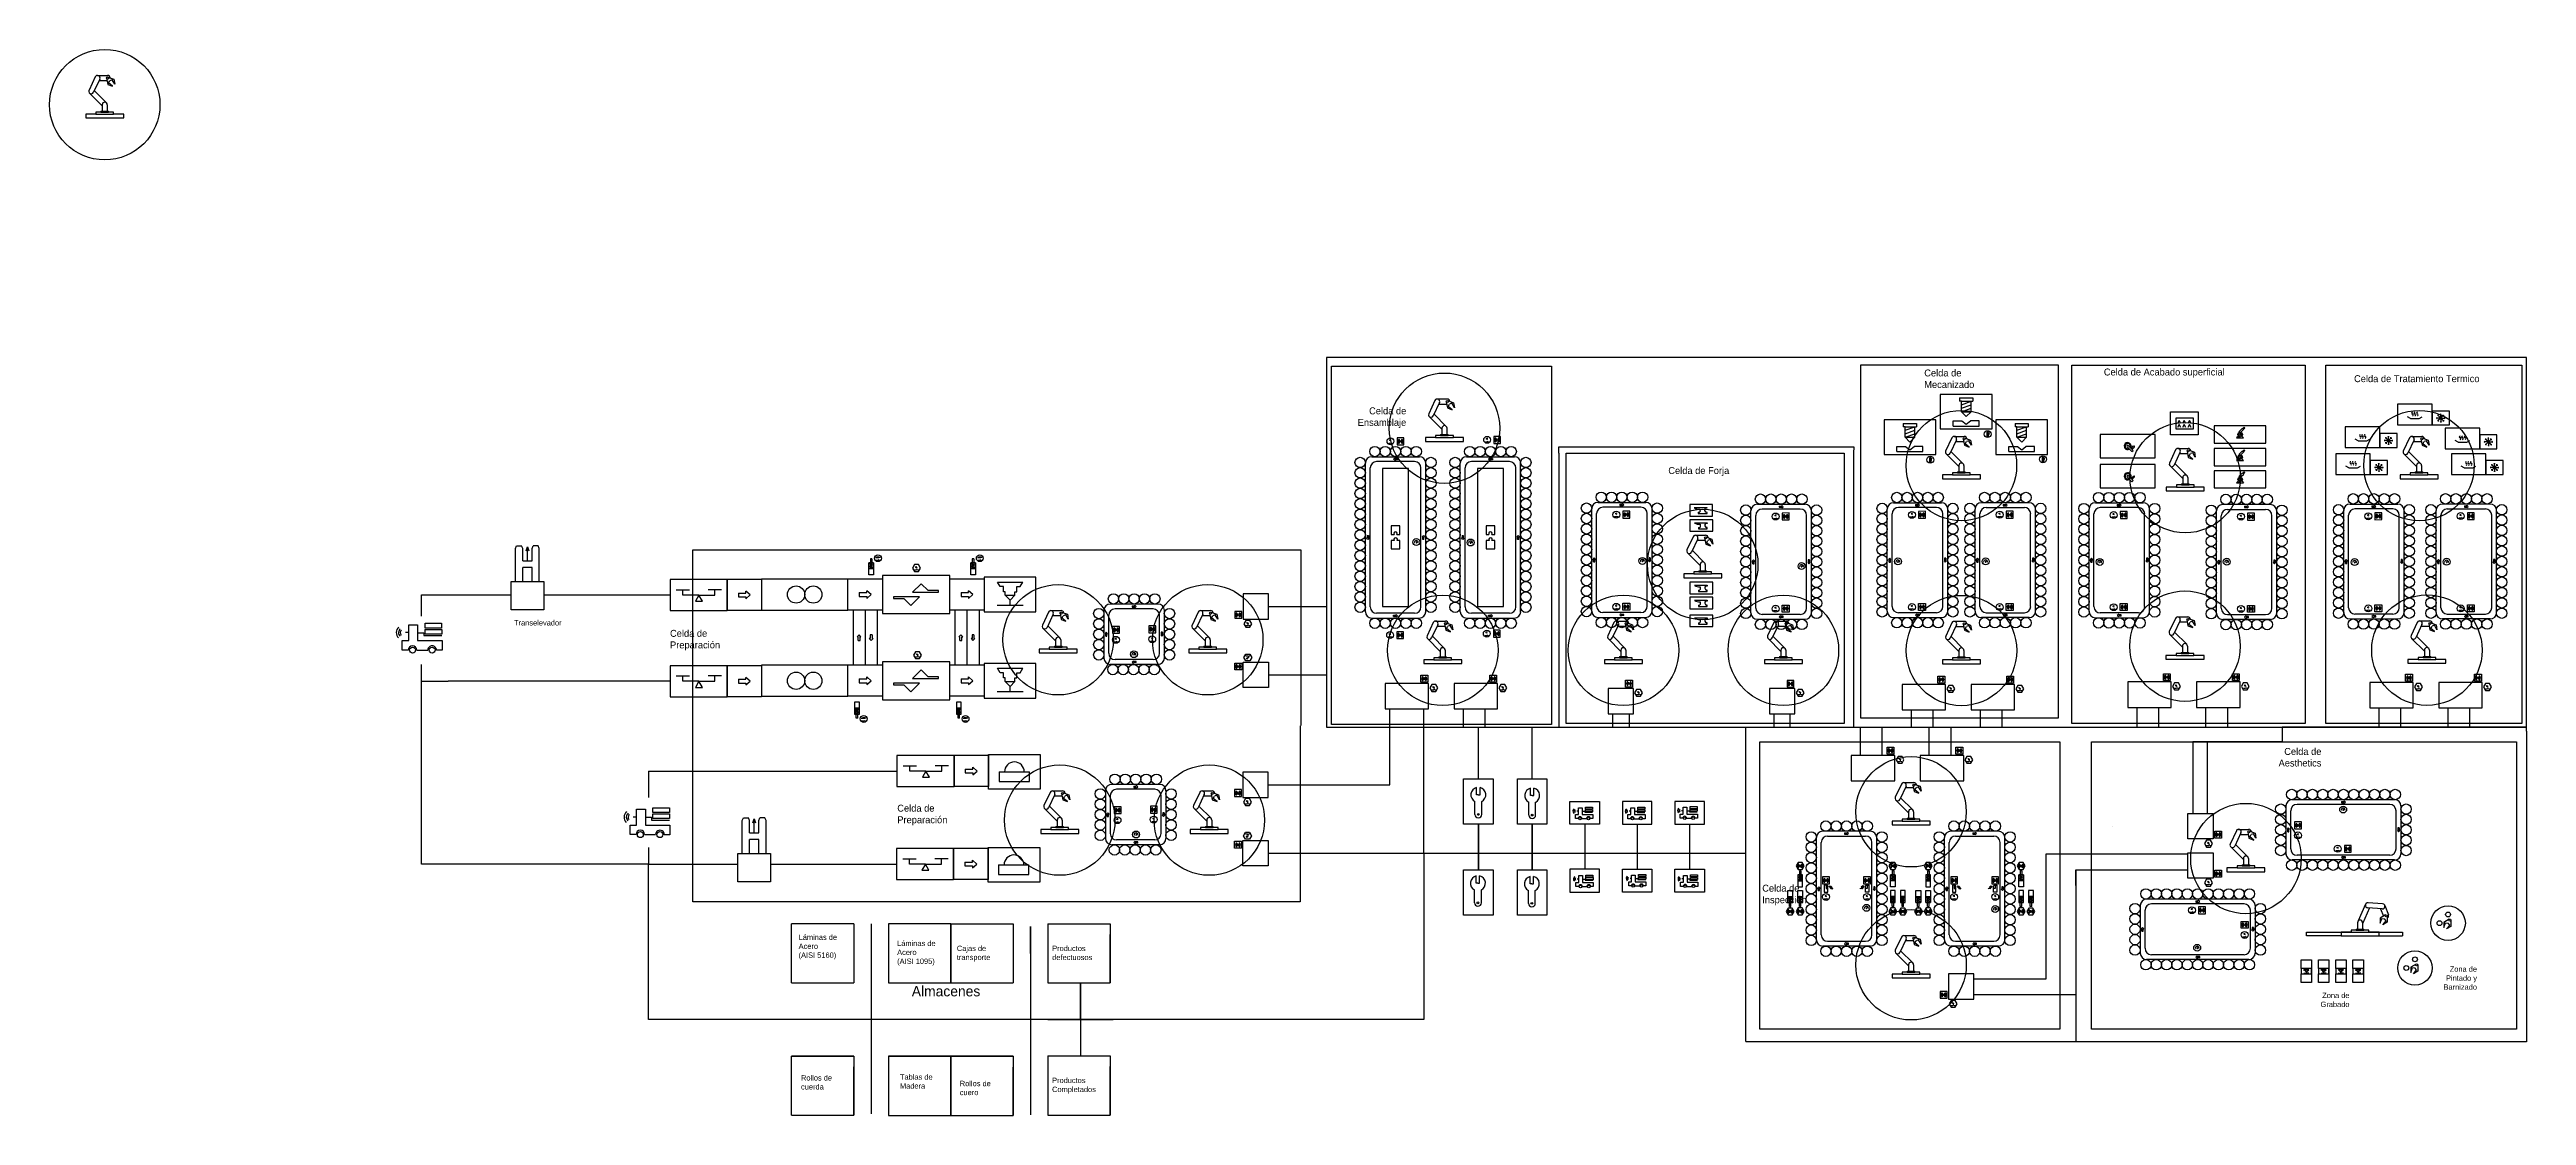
# Model space of a CAD drawing. Header units: millimetres. Extents: x -41525 to 30233, y -6776 to 24131.
import ezdxf

# ---------------------------------------------------------------- set-up
doc = ezdxf.new("R2010")
doc.units = ezdxf.units.MM
doc.header["$LTSCALE"] = 0.4
for name, color, linetype in [('01 Contornos vistos 0.35', 150, 'Continuous'), ('Almacenaje', 80, 'Continuous'), ('Celdas', 200, 'Continuous'), ('Maquina', 82, 'Continuous'), ('Robots', 80, 'Continuous'), ('Sensores', 211, 'Continuous'), ('Texto2', 7, 'Continuous'), ('TrayTRANS', 20, 'Continuous')]:
    doc.layers.add(name, color=color, linetype=linetype)

msp = doc.modelspace()

# ---------------------------------------------------------------- linework, layer by layer
at = {"layer": '01 Contornos vistos 0.35'}
for p, q in [((30233, 15198), (-4530, 15198)), ((-4530, 15198), (-4530, 7981)), ((30233, 4482), (30233, 15198)), ((2200, 12427), (2200, 12609)), ((2200, 12427), (2200, 12609)), ((2200, 12609), (10748, 12609)), ((2200, 12427), (2200, 4482)), ((10748, 12609), (10734, 12427)), ((10734, 12427), (10734, 4482)), ((-6213, 7981), (-4530, 7981)), ((-4530, 7981), (-4530, 4482)), ((-31115, 7223), (-31214, 7223)), ((-31115, 6996), (-31115, 7451)), ((-31115, 7451), (-30861, 7451)), ((-30861, 7451), (-30861, 6992)), ((-30861, 7222), (-30684, 7222)), ((-30684, 7222), (-30684, 7140)), ((-30649, 7318), (-30160, 7318)), ((-30647, 7357), (-30647, 7495)), ((-30647, 7495), (-30165, 7495)), ((-30165, 7357), (-30647, 7357)), ((-30642, 7181), (-30642, 7318)), ((-30160, 7181), (-30642, 7181)), ((-30165, 7495), (-30165, 7357)), ((-30160, 7318), (-30160, 7181)), ((-31306, 6717), (-31306, 6996)), ((-31306, 6996), (-31115, 6996)), ((-31131, 6717), (-31306, 6717)), ((-30882, 6717), (-30567, 6717)), ((-30861, 6992), (-30151, 6992)), ((-30684, 7140), (-30158, 7140)), ((-30151, 6714), (-30315, 6714)), ((-30151, 6992), (-30151, 6714)), ((-6213, 5998), (-4530, 5998)), ((18943, 5058), (18943, 4482)), ((19573, 5058), (19573, 4482)), ((20939, 5058), (20939, 4482)), ((21569, 5058), (21569, 4482)), ((25957, 5041), (25957, 4482)), ((26587, 5041), (26587, 4482)), ((27953, 5041), (27953, 4482)), ((28583, 5041), (28583, 4482)), ((-4530, 4482), (30233, 4482)), ((-2698, 2814), (-2698, 5014)), ((-1712, 832), (-1712, 5014)), ((-574, 5014), (-574, 4482)), ((-131, 3287), (-131, 4482)), ((56, 5014), (56, 4482)), ((1429, 3287), (1429, 4482)), ((3764, 4482), (3764, 4871)), ((4249, 4482), (4249, 4871)), ((7619, -4628), (7619, 4482)), ((8438, 4482), (8438, 4865)), ((8902, 4482), (8902, 4865)), ((12407, 4987), (12407, 4482)), ((13037, 4987), (13037, 4482)), ((14404, 4987), (14404, 4482)), ((15033, 4987), (15033, 4482)), ((30233, 4482), (23158, 4482)), ((23158, 4482), (23158, 4061)), ((30233, 4364), (30233, 4482)), ((30233, 4364), (30233, -4636)), ((-14322, 3662), (-14322, 2762)), ((20793, 4061), (20570, 4061)), ((20570, 4061), (20570, 1978)), ((23158, 4061), (20793, 4061)), ((20793, 4061), (20980, 4061)), ((20980, 4061), (20980, 1978)), ((-131, 2987), (-131, 3287)), ((1429, 2987), (1429, 3287)), ((-6221, 2814), (-4183, 2814)), ((-4183, 2814), (-2698, 2814)), ((-232, 1954), (-232, 2329)), ((-182, 2521), (-182, 2733)), ((-132, 2521), (-182, 2521)), ((-132, 2521), (-82, 2521)), ((-82, 2521), (-82, 2733)), ((-32, 1954), (-32, 2329)), ((1329, 1935), (1329, 2309)), ((1379, 2502), (1379, 2713)), ((1429, 2502), (1379, 2502)), ((1429, 2502), (1479, 2502)), ((1479, 2502), (1479, 2713)), ((1529, 1935), (1529, 2309)), ((2968, 2107), (2968, 2166)), ((2968, 2166), (3176, 2166)), ((3176, 2166), (3176, 2107)), ((4485, 2106), (4485, 2165)), ((4485, 2165), (4693, 2165)), ((4693, 2165), (4693, 2106)), ((5799, 1964), (5799, 2161)), ((5799, 2161), (5909, 2161)), ((5909, 2161), (5909, 1963)), ((6001, 2120), (6001, 2179)), ((6001, 2179), (6208, 2179)), ((6208, 2179), (6208, 2120)), ((-24708, 1368), (-24708, 1646)), ((-24708, 1646), (-24517, 1646)), ((-24517, 1874), (-24616, 1874)), ((-24517, 1646), (-24517, 2101)), ((-24517, 2101), (-24263, 2101)), ((-24263, 2101), (-24263, 1643)), ((-24263, 1872), (-24086, 1872)), ((-24263, 1643), (-23553, 1643)), ((-24086, 1872), (-24086, 1790)), ((-24086, 1790), (-23560, 1790)), ((-24051, 1968), (-23563, 1968)), ((-24049, 2008), (-24049, 2145)), ((-24049, 2145), (-23567, 2145)), ((-23567, 2008), (-24049, 2008)), ((-24045, 1831), (-24045, 1968)), ((-23563, 1831), (-24045, 1831)), ((-23567, 2145), (-23567, 2008)), ((-23563, 1968), (-23563, 1831)), ((-23553, 1643), (-23553, 1365)), ((-131, 832), (-131, 1669)), ((-131, 1669), (-131, 347)), ((1429, 347), (1429, 1669)), ((1429, 1669), (1429, 832)), ((2685, 1832), (2685, 1952)), ((2685, 1952), (2767, 1952)), ((2760, 1832), (2685, 1832)), ((2767, 2050), (2724, 2050)), ((2767, 1952), (2767, 2148)), ((2767, 2148), (2876, 2148)), ((2867, 1832), (3003, 1832)), ((2876, 2148), (2876, 1950)), ((2876, 2049), (2953, 2049)), ((2876, 1950), (3182, 1950)), ((2949, 1669), (2949, 362)), ((2953, 2049), (2953, 2014)), ((2953, 2014), (3179, 2014)), ((2967, 2090), (3178, 2090)), ((3176, 2107), (2968, 2107)), ((2970, 2031), (2970, 2090)), ((3178, 2031), (2970, 2031)), ((3182, 1831), (3112, 1831)), ((3178, 2090), (3178, 2031)), ((3182, 1950), (3182, 1831)), ((4201, 1830), (4201, 1950)), ((4201, 1950), (4283, 1950)), ((4276, 1830), (4201, 1830)), ((4283, 2048), (4241, 2048)), ((4283, 1950), (4283, 2146)), ((4283, 2146), (4393, 2146)), ((4384, 1830), (4519, 1830)), ((4393, 2146), (4393, 1949)), ((4393, 2048), (4469, 2048)), ((4393, 1949), (4698, 1949)), ((4469, 2048), (4469, 2012)), ((4469, 2012), (4695, 2012)), ((4469, 1669), (4469, 362)), ((4484, 2089), (4694, 2089)), ((4693, 2106), (4485, 2106)), ((4487, 2030), (4487, 2089)), ((4694, 2030), (4487, 2030)), ((4698, 1829), (4628, 1829)), ((4694, 2089), (4694, 2030)), ((4698, 1949), (4698, 1829)), ((5717, 1845), (5717, 1964)), ((5717, 1964), (5799, 1964)), ((5792, 1845), (5717, 1845)), ((5799, 2062), (5757, 2062)), ((5900, 1845), (6035, 1845)), ((5909, 2062), (5985, 2062)), ((5909, 1963), (6214, 1963)), ((5985, 2062), (5985, 2026)), ((5985, 2026), (6211, 2026)), ((5990, 1669), (5990, 362)), ((6000, 2103), (6210, 2103)), ((6208, 2120), (6001, 2120)), ((6003, 2044), (6003, 2103)), ((6210, 2044), (6003, 2044)), ((6214, 1843), (6144, 1843)), ((6210, 2103), (6210, 2044)), ((6214, 1963), (6214, 1843)), ((18227, 1611), (18227, 1611)), ((-24534, 1368), (-24708, 1368)), ((-24284, 1368), (-23970, 1368)), ((-23553, 1365), (-23717, 1365)), ((-14335, 965), (-14335, 65)), ((-6221, 832), (-4183, 832)), ((-4183, 832), (-1712, 832)), ((-1712, 832), (-131, 832)), ((-131, 347), (-131, 832)), ((-131, 832), (1429, 832)), ((1429, 832), (1429, 347)), ((1429, 832), (7619, 832)), ((20426, 803), (16309, 803)), ((16309, 803), (16309, -2821)), ((-194, -42), (-194, 170)), ((-94, -42), (-94, 170)), ((1369, -57), (1369, 154)), ((1469, -57), (1469, 154)), ((2779, 80), (2736, 80)), ((2779, -18), (2779, 178)), ((2779, 178), (2888, 178)), ((2888, 178), (2888, -20)), ((2888, 79), (2965, 79)), ((2965, 79), (2965, 44)), ((2965, 44), (3191, 44)), ((2980, 121), (3190, 121)), ((2981, 138), (2981, 197)), ((2981, 197), (3188, 197)), ((3188, 138), (2981, 138)), ((2982, 61), (2982, 121)), ((3190, 61), (2982, 61)), ((3188, 197), (3188, 138)), ((3190, 121), (3190, 61)), ((4306, 98), (4264, 98)), ((4306, 0), (4306, 196)), ((4306, 196), (4416, 196)), ((4416, 196), (4416, -2)), ((4416, 97), (4492, 97)), ((4492, 97), (4492, 62)), ((4492, 62), (4718, 62)), ((4507, 139), (4718, 139)), ((4508, 155), (4508, 215)), ((4508, 215), (4716, 215)), ((4716, 155), (4508, 155)), ((4510, 79), (4510, 139)), ((4718, 79), (4510, 79)), ((4716, 215), (4716, 155)), ((4718, 139), (4718, 79)), ((5810, 86), (5767, 86)), ((5810, -12), (5810, 184)), ((5810, 184), (5919, 184)), ((5919, 184), (5919, -14)), ((5919, 85), (5996, 85)), ((5996, 85), (5996, 50)), ((5996, 50), (6222, 50)), ((6011, 127), (6221, 127)), ((6012, 144), (6012, 203)), ((6012, 203), (6219, 203)), ((6219, 144), (6012, 144)), ((6013, 67), (6013, 127)), ((6221, 67), (6013, 67)), ((6219, 203), (6219, 144)), ((6221, 127), (6221, 67)), ((17175, -103), (17175, 350)), ((17175, 350), (17175, -4636)), ((17175, -103), (17175, 350)), ((17175, 350), (20426, 350)), ((-244, -609), (-244, -234)), ((-144, -42), (-194, -42)), ((-144, -42), (-94, -42)), ((-43, -609), (-43, -234)), ((1318, -625), (1318, -250)), ((1419, -57), (1369, -57)), ((1419, -57), (1469, -57)), ((1519, -625), (1519, -250)), ((2697, -138), (2697, -18)), ((2697, -18), (2779, -18)), ((2772, -138), (2697, -138)), ((2879, -138), (3015, -138)), ((2888, -20), (3194, -20)), ((3194, -139), (3124, -139)), ((3194, -20), (3194, -139)), ((4224, -120), (4224, 0)), ((4224, 0), (4306, 0)), ((4299, -120), (4224, -120)), ((4407, -120), (4542, -120)), ((4416, -2), (4721, -2)), ((4721, -121), (4651, -121)), ((4721, -2), (4721, -121)), ((5728, -132), (5728, -12)), ((5728, -12), (5810, -12)), ((5803, -132), (5728, -132)), ((5910, -132), (6046, -132)), ((5919, -14), (6225, -14)), ((6225, -133), (6155, -133)), ((6225, -14), (6225, -133)), ((17175, -1917), (17175, -3277)), ((16309, -2821), (14222, -2821)), ((17175, -3277), (14222, -3277)), ((7619, -4628), (16860, -4628)), ((30233, -4636), (7619, -4636)), ((16860, -4628), (17158, -4628))]:
    msp.add_line(p, q, dxfattribs=at)
at = {"layer": '01 Contornos vistos 0.35', "color": 40, "true_color": 0xf8d731}
for p, q in [((13811, 14030), (14194, 14030)), ((13811, 14030), (13811, 13930)), ((13861, 13930), (13811, 13930)), ((13861, 13730), (13861, 13930)), ((13861, 13830), (14144, 13930)), ((13861, 13930), (14144, 13930)), ((13861, 13730), (14144, 13830)), ((13861, 13630), (13861, 13730)), ((13861, 13630), (14144, 13730)), ((14144, 13730), (14144, 13930)), ((14144, 13930), (14194, 13930)), ((14144, 13630), (14144, 13730)), ((14194, 14030), (14194, 13930)), ((12179, 13291), (12562, 13291)), ((12179, 13291), (12179, 13191)), ((12229, 13191), (12179, 13191)), ((12229, 12991), (12229, 13191)), ((12229, 13091), (12512, 13191)), ((12229, 13191), (12512, 13191)), ((12229, 12991), (12512, 13091)), ((12229, 12891), (12229, 12991)), ((12229, 12891), (12512, 12991)), ((12512, 12991), (12512, 13191)), ((12512, 13191), (12562, 13191)), ((12512, 12891), (12512, 12991)), ((12562, 13291), (12562, 13191)), ((13627, 13213), (13627, 13363)), ((13627, 13363), (13877, 13363)), ((13627, 13213), (14377, 13213)), ((14002, 13488), (13861, 13630)), ((13861, 13630), (14144, 13630)), ((13877, 13363), (14002, 13267)), ((14002, 13488), (14144, 13630)), ((14002, 13267), (14127, 13363)), ((14377, 13363), (14127, 13363)), ((14377, 13213), (14377, 13363)), ((15418, 13291), (15801, 13291)), ((15418, 13291), (15418, 13191)), ((15468, 13191), (15418, 13191)), ((15468, 12991), (15468, 13191)), ((15468, 13091), (15751, 13191)), ((15468, 13191), (15751, 13191)), ((15468, 12991), (15751, 13091)), ((15468, 12891), (15468, 12991)), ((15468, 12891), (15751, 12991)), ((15751, 12991), (15751, 13191)), ((15751, 13191), (15801, 13191)), ((15751, 12891), (15751, 12991)), ((15801, 13291), (15801, 13191)), ((19920, 13629), (20720, 13629)), ((19920, 12954), (19920, 13629)), ((20720, 12954), (19920, 12954)), ((20720, 13629), (20720, 12954)), ((11996, 12475), (11996, 12625)), ((11996, 12625), (12246, 12625)), ((11996, 12475), (12746, 12475)), ((12371, 12749), (12229, 12891)), ((12229, 12891), (12512, 12891)), ((12246, 12625), (12371, 12528)), ((12371, 12749), (12512, 12891)), ((12371, 12528), (12496, 12625)), ((12746, 12625), (12496, 12625)), ((12746, 12475), (12746, 12625)), ((15234, 12475), (15234, 12625)), ((15234, 12625), (15484, 12625)), ((15234, 12475), (15984, 12475)), ((15609, 12749), (15468, 12891)), ((15468, 12891), (15751, 12891)), ((15484, 12625), (15609, 12528)), ((15609, 12749), (15751, 12891)), ((15609, 12528), (15734, 12625)), ((15984, 12625), (15734, 12625)), ((15984, 12475), (15984, 12625)), ((5991, 10938), (5991, 10603)), ((6651, 10938), (5991, 10938)), ((6230, 10844), (6124, 10844)), ((6230, 10854), (6491, 10854)), ((6230, 10854), (6230, 10844)), ((6283, 10807), (6283, 10795)), ((6491, 10830), (6436, 10830)), ((6491, 10854), (6491, 10830)), ((6651, 10603), (6651, 10938)), ((5991, 10603), (6651, 10603)), ((5999, 10496), (5999, 10161)), ((6659, 10496), (5999, 10496)), ((5999, 10161), (6659, 10161)), ((6238, 10402), (6132, 10402)), ((6238, 10412), (6500, 10412)), ((6238, 10412), (6238, 10402)), ((6239, 10713), (6239, 10675)), ((6239, 10675), (6493, 10675)), ((6248, 10271), (6248, 10233)), ((6248, 10233), (6502, 10233)), ((6292, 10365), (6292, 10353)), ((6500, 10388), (6445, 10388)), ((6493, 10711), (6465, 10712)), ((6502, 10269), (6474, 10271)), ((6493, 10675), (6493, 10711)), ((6500, 10412), (6500, 10388)), ((6502, 10233), (6502, 10269)), ((6659, 10161), (6659, 10496)), ((5999, 8683), (5999, 8348)), ((6659, 8683), (5999, 8683)), ((6659, 8348), (6659, 8683)), ((5999, 8348), (6659, 8348)), ((5999, 8248), (5999, 7913)), ((6659, 8248), (5999, 8248)), ((5999, 7913), (6659, 7913)), ((6238, 8588), (6132, 8588)), ((6238, 8153), (6132, 8153)), ((6238, 8598), (6500, 8598)), ((6238, 8598), (6238, 8588)), ((6238, 8163), (6500, 8163)), ((6238, 8163), (6238, 8153)), ((6248, 8458), (6248, 8420)), ((6248, 8420), (6502, 8420)), ((6248, 8023), (6248, 7985)), ((6248, 7985), (6502, 7985)), ((6292, 8552), (6292, 8540)), ((6292, 8117), (6292, 8104)), ((6500, 8575), (6445, 8575)), ((6500, 8139), (6445, 8139)), ((6502, 8456), (6474, 8457)), ((6502, 8020), (6474, 8022)), ((6500, 8598), (6500, 8575)), ((6500, 8163), (6500, 8139)), ((6502, 8420), (6502, 8456)), ((6502, 7985), (6502, 8020)), ((6659, 7913), (6659, 8248)), ((5999, 7735), (5999, 7400)), ((6659, 7735), (5999, 7735)), ((5999, 7400), (6659, 7400)), ((6238, 7640), (6132, 7640)), ((6238, 7650), (6500, 7650)), ((6238, 7650), (6238, 7640)), ((6248, 7510), (6248, 7472)), ((6248, 7472), (6502, 7472)), ((6292, 7604), (6292, 7592)), ((6500, 7627), (6445, 7627)), ((6502, 7508), (6474, 7509)), ((6500, 7650), (6500, 7627)), ((6502, 7472), (6502, 7508)), ((6659, 7400), (6659, 7735)), ((-14322, 2687), (-14322, 3687)), ((-14322, 3687), (-12822, 3687)), ((-12822, 3687), (-12822, 2687)), ((-14015, 3187), (-13137, 3187)), ((-14015, 3187), (-14015, 2906)), ((-14015, 2906), (-13137, 2906)), ((-13137, 2906), (-13137, 3187)), ((-12822, 2687), (-14322, 2687)), ((-14335, -10), (-14335, 990)), ((-14335, 990), (-12835, 990)), ((-12835, 990), (-12835, -10)), ((-14029, 490), (-13150, 490)), ((-14029, 490), (-14029, 210)), ((-14029, 210), (-13150, 210)), ((-13150, 210), (-13150, 490)), ((-12835, -10), (-14335, -10))]:
    msp.add_line(p, q, dxfattribs=at)
at = {"layer": '01 Contornos vistos 0.35', "color": 6}
for p, q in [((14609, 12946), (14609, 13033)), ((14635, 13020), (14635, 13033)), ((14635, 13020), (14649, 13020)), ((14635, 12997), (14635, 13011)), ((14635, 12978), (14635, 12989)), ((14635, 12946), (14635, 12971)), ((14635, 12971), (14651, 12971)), ((-2727, 12717), (-2677, 12717)), ((-2677, 12717), (-2656, 12730)), ((-2656, 12717), (-2627, 12717)), ((73, 12760), (123, 12760)), ((123, 12760), (144, 12773)), ((144, 12760), (173, 12760)), ((12949, 12205), (12949, 12292)), ((12974, 12279), (12974, 12292)), ((12974, 12279), (12988, 12279)), ((12974, 12256), (12974, 12271)), ((12974, 12238), (12974, 12249)), ((12974, 12205), (12974, 12230)), ((12974, 12230), (12990, 12230)), ((16213, 12218), (16213, 12305)), ((16238, 12292), (16238, 12305)), ((16238, 12292), (16252, 12292)), ((16238, 12269), (16238, 12283)), ((16238, 12250), (16238, 12261)), ((16238, 12218), (16238, 12243)), ((16238, 12243), (16254, 12243)), ((3816, 10589), (3866, 10590)), ((3866, 10590), (3887, 10603)), ((3888, 10591), (3916, 10591)), ((8431, 10536), (8481, 10536)), ((8481, 10536), (8503, 10549)), ((8503, 10537), (8531, 10537)), ((12380, 10583), (12430, 10584)), ((12430, 10584), (12452, 10596)), ((12452, 10584), (12480, 10584)), ((14923, 10590), (14973, 10590)), ((14973, 10590), (14995, 10602)), ((14995, 10590), (15023, 10590)), ((18227, 10578), (18277, 10579)), ((18277, 10579), (18298, 10592)), ((18298, 10579), (18327, 10580)), ((21913, 10535), (21963, 10535)), ((21963, 10535), (21985, 10547)), ((21985, 10535), (22013, 10535)), ((25602, 10544), (25652, 10545)), ((25652, 10545), (25674, 10557)), ((25674, 10545), (25702, 10545)), ((28279, 10551), (28329, 10551)), ((28329, 10551), (28351, 10563)), ((28351, 10551), (28379, 10551)), ((-17595, 9407), (-17545, 9407)), ((-17545, 9382), (-17545, 9432)), ((-17525, 9328), (-17503, 9341)), ((-17505, 9382), (-17505, 9432)), ((-17455, 9407), (-17505, 9407)), ((-14645, 9407), (-14595, 9407)), ((-14595, 9382), (-14595, 9432)), ((-14575, 9328), (-14553, 9341)), ((-14555, 9382), (-14555, 9432)), ((-14505, 9407), (-14555, 9407)), ((-1988, 9836), (-1980, 9836)), ((-1970, 9863), (-1978, 9869)), ((-1944, 9882), (-1947, 9891)), ((-1933, 9844), (-1904, 9858)), ((-1931, 9836), (-1931, 9836)), ((-1926, 9831), (-1904, 9858)), ((-1921, 9836), (-1922, 9836)), ((-1913, 9880), (-1909, 9889)), ((-1891, 9862), (-1883, 9867)), ((-1883, 9836), (-1874, 9836)), ((-414, 9823), (-406, 9823)), ((-396, 9850), (-404, 9856)), ((-369, 9869), (-372, 9878)), ((-358, 9831), (-330, 9845)), ((-357, 9823), (-357, 9823)), ((-351, 9818), (-330, 9845)), ((-347, 9823), (-347, 9823)), ((-338, 9867), (-334, 9876)), ((-317, 9849), (-309, 9854)), ((-308, 9823), (-299, 9823)), ((4607, 9335), (4604, 9345)), ((4638, 9333), (4642, 9342)), ((12010, 9321), (12008, 9330)), ((14550, 9321), (14547, 9330)), ((-17575, 9328), (-17525, 9328)), ((-17503, 9328), (-17475, 9328)), ((-16439, 9122), (-16425, 9117)), ((-16419, 9122), (-16405, 9117)), ((-14625, 9328), (-14575, 9328)), ((-14553, 9328), (-14525, 9328)), ((4563, 9290), (4571, 9290)), ((4581, 9316), (4573, 9322)), ((4618, 9297), (4647, 9312)), ((4620, 9290), (4620, 9290)), ((4625, 9284), (4647, 9312)), ((4630, 9290), (4629, 9290)), ((4660, 9316), (4668, 9321)), ((4668, 9290), (4677, 9290)), ((9174, 9139), (9182, 9139)), ((9192, 9166), (9184, 9171)), ((9218, 9185), (9216, 9194)), ((9229, 9146), (9258, 9161)), ((9231, 9139), (9231, 9139)), ((9236, 9134), (9258, 9161)), ((9241, 9139), (9241, 9139)), ((9250, 9183), (9253, 9192)), ((9271, 9165), (9279, 9170)), ((9279, 9139), (9288, 9139)), ((11966, 9275), (11974, 9275)), ((11984, 9302), (11976, 9308)), ((12021, 9283), (12050, 9297)), ((12023, 9275), (12023, 9275)), ((12028, 9270), (12050, 9297)), ((12033, 9275), (12033, 9275)), ((12042, 9319), (12045, 9328)), ((12063, 9301), (12071, 9306)), ((12071, 9275), (12080, 9275)), ((14506, 9275), (14514, 9275)), ((14524, 9302), (14516, 9308)), ((14561, 9283), (14590, 9297)), ((14563, 9275), (14563, 9275)), ((14568, 9270), (14590, 9297)), ((14573, 9275), (14572, 9275)), ((14581, 9319), (14585, 9328)), ((14603, 9301), (14611, 9306)), ((14611, 9275), (14620, 9275)), ((17812, 9262), (17821, 9262)), ((17830, 9288), (17822, 9294)), ((17857, 9307), (17854, 9317)), ((17868, 9269), (17896, 9284)), ((17869, 9262), (17869, 9262)), ((17875, 9256), (17896, 9284)), ((17879, 9262), (17879, 9262)), ((17888, 9305), (17892, 9314)), ((17909, 9287), (17917, 9293)), ((17918, 9262), (17927, 9262)), ((21493, 9266), (21502, 9266)), ((21511, 9293), (21503, 9298)), ((21538, 9312), (21535, 9321)), ((21549, 9273), (21577, 9288)), ((21551, 9266), (21551, 9266)), ((21556, 9260), (21577, 9288)), ((21560, 9266), (21560, 9266)), ((21569, 9310), (21573, 9319)), ((21590, 9292), (21598, 9297)), ((21599, 9266), (21608, 9266)), ((25198, 9257), (25206, 9257)), ((25216, 9284), (25208, 9289)), ((25242, 9303), (25239, 9312)), ((25253, 9265), (25281, 9279)), ((25255, 9257), (25255, 9257)), ((25260, 9252), (25281, 9279)), ((25264, 9257), (25264, 9257)), ((25273, 9301), (25277, 9310)), ((25295, 9283), (25303, 9288)), ((25303, 9257), (25312, 9257)), ((27862, 9266), (27871, 9266)), ((27880, 9293), (27872, 9298)), ((27907, 9311), (27904, 9321)), ((27918, 9273), (27946, 9288)), ((27919, 9266), (27919, 9266)), ((27925, 9260), (27946, 9288)), ((27929, 9266), (27929, 9266)), ((27938, 9309), (27942, 9318)), ((27959, 9292), (27967, 9297)), ((27968, 9266), (27977, 9266)), ((3815, 7918), (3865, 7918)), ((3865, 7918), (3887, 7930)), ((3887, 7918), (3915, 7918)), ((12379, 7911), (12429, 7911)), ((12429, 7911), (12451, 7924)), ((12451, 7911), (12479, 7911)), ((14923, 7911), (14973, 7911)), ((14973, 7911), (14995, 7924)), ((14995, 7911), (15023, 7911)), ((18226, 7906), (18276, 7906)), ((18276, 7906), (18298, 7919)), ((18298, 7906), (18326, 7906)), ((-6839, 7504), (-6825, 7499)), ((-6819, 7504), (-6805, 7499)), ((8430, 7864), (8480, 7864)), ((8480, 7864), (8502, 7876)), ((8502, 7864), (8530, 7864)), ((21913, 7856), (21963, 7856)), ((21963, 7856), (21985, 7869)), ((21985, 7856), (22013, 7856)), ((25601, 7872), (25651, 7872)), ((25651, 7872), (25673, 7884)), ((25673, 7872), (25701, 7872)), ((28279, 7872), (28329, 7872)), ((28329, 7872), (28351, 7884)), ((28351, 7872), (28379, 7872)), ((-16408, 6598), (-16394, 6593)), ((-16388, 6598), (-16374, 6593)), ((-10680, 6961), (-10630, 6961)), ((-10630, 6961), (-10608, 6974)), ((-10608, 6961), (-10580, 6961)), ((-10167, 6585), (-10159, 6585)), ((-10149, 6612), (-10157, 6617)), ((-10123, 6631), (-10125, 6640)), ((-10111, 6592), (-10083, 6607)), ((-10110, 6585), (-10110, 6585)), ((-10105, 6579), (-10083, 6607)), ((-10100, 6585), (-10100, 6585)), ((-10091, 6629), (-10087, 6638)), ((-10070, 6611), (-10062, 6616)), ((-10061, 6585), (-10053, 6585)), ((-9630, 6977), (-9580, 6977)), ((-9580, 6977), (-9558, 6990)), ((-9558, 6977), (-9530, 6977)), ((-6839, 6475), (-6825, 6480)), ((-6819, 6475), (-6805, 6480)), ((-2737, 7100), (-2687, 7100)), ((-2687, 7100), (-2666, 7113)), ((-2666, 7100), (-2637, 7100)), ((63, 7143), (113, 7143)), ((113, 7143), (134, 7156)), ((134, 7143), (163, 7143)), ((-1449, 5648), (-1435, 5643)), ((-1429, 5648), (-1415, 5643)), ((548, 5648), (562, 5643)), ((568, 5648), (582, 5643)), ((4484, 5506), (4498, 5500)), ((4504, 5506), (4518, 5500)), ((9162, 5506), (9176, 5500)), ((9182, 5506), (9196, 5500)), ((13528, 5621), (13542, 5616)), ((13548, 5621), (13562, 5616)), ((15525, 5621), (15539, 5616)), ((15545, 5621), (15559, 5616)), ((20064, 5692), (20078, 5687)), ((20084, 5692), (20098, 5687)), ((22061, 5692), (22075, 5687)), ((22081, 5692), (22095, 5687)), ((27078, 5675), (27092, 5670)), ((27098, 5675), (27112, 5670)), ((29075, 5675), (29089, 5670)), ((29095, 5675), (29109, 5670)), ((-18008, 4748), (-17958, 4748)), ((-17988, 4669), (-17938, 4669)), ((-17958, 4723), (-17958, 4773)), ((-17938, 4669), (-17916, 4681)), ((-17918, 4723), (-17918, 4773)), ((-17868, 4748), (-17918, 4748)), ((-17916, 4669), (-17888, 4669)), ((-15058, 4748), (-15008, 4748)), ((-15038, 4669), (-14988, 4669)), ((-15008, 4723), (-15008, 4773)), ((-14988, 4669), (-14966, 4681)), ((-14968, 4723), (-14968, 4773)), ((-14918, 4748), (-14968, 4748)), ((-14966, 4669), (-14938, 4669)), ((12057, 3562), (12071, 3557)), ((12077, 3562), (12091, 3557)), ((14054, 3562), (14068, 3557)), ((14074, 3562), (14088, 3557)), ((-6847, 2338), (-6833, 2333)), ((-6827, 2338), (-6813, 2333)), ((-10635, 1731), (-10585, 1731)), ((-10585, 1731), (-10563, 1744)), ((-10563, 1731), (-10535, 1731)), ((-9585, 1747), (-9535, 1747)), ((-9535, 1747), (-9513, 1760)), ((-9513, 1747), (-9485, 1747)), ((24866, 2082), (24874, 2082)), ((24884, 2108), (24876, 2114)), ((24910, 2127), (24907, 2137)), ((24921, 2089), (24950, 2104)), ((24923, 2082), (24923, 2082)), ((24928, 2076), (24950, 2104)), ((24933, 2082), (24932, 2082)), ((24941, 2125), (24945, 2134)), ((24963, 2107), (24971, 2113)), ((24971, 2082), (24980, 2082)), ((-10105, 1358), (-10097, 1358)), ((-10087, 1385), (-10095, 1390)), ((-10060, 1403), (-10063, 1413)), ((-10049, 1365), (-10021, 1380)), ((-10048, 1358), (-10048, 1358)), ((-10043, 1352), (-10021, 1380)), ((-10038, 1358), (-10038, 1358)), ((-10029, 1401), (-10025, 1410)), ((-10008, 1384), (-10000, 1389)), ((-9999, 1358), (-9990, 1358)), ((-6847, 1308), (-6833, 1313)), ((-6827, 1308), (-6813, 1313)), ((20997, 1134), (21011, 1129)), ((21017, 1134), (21031, 1129)), ((23564, 1291), (23614, 1291)), ((23614, 1291), (23635, 1303)), ((23635, 1291), (23664, 1291)), ((24716, 905), (24766, 905)), ((24766, 905), (24788, 918)), ((24788, 905), (24816, 905)), ((9152, 458), (9152, 508)), ((9172, 475), (9188, 483)), ((9213, 441), (9196, 433)), ((9232, 408), (9232, 458)), ((11839, 458), (11839, 508)), ((11859, 475), (11875, 483)), ((11900, 441), (11884, 433)), ((11920, 408), (11920, 458)), ((12863, 458), (12863, 508)), ((12883, 475), (12899, 483)), ((12924, 441), (12907, 433)), ((12944, 408), (12944, 458)), ((15551, 458), (15551, 508)), ((15570, 475), (15587, 483)), ((15611, 441), (15595, 433)), ((15631, 408), (15631, 458)), ((9891, -494), (9941, -494)), ((9941, -494), (9963, -481)), ((9963, -494), (9991, -494)), ((10041, -149), (10069, -160)), ((10081, -149), (10109, -160)), ((10990, -149), (10962, -160)), ((11031, -149), (11002, -160)), ((11081, -494), (11131, -494)), ((11099, -724), (11096, -714)), ((11130, -726), (11134, -717)), ((11131, -494), (11152, -481)), ((11152, -494), (11181, -494)), ((13602, -494), (13652, -494)), ((13652, -494), (13674, -481)), ((13674, -494), (13702, -494)), ((13752, -149), (13781, -160)), ((13792, -149), (13821, -160)), ((14702, -149), (14673, -160)), ((14742, -149), (14714, -160)), ((14792, -494), (14842, -494)), ((14842, -494), (14864, -481)), ((14864, -494), (14892, -494)), ((20998, 0), (21012, -5)), ((21018, 0), (21032, -5)), ((8864, -860), (8864, -810)), ((8884, -843), (8900, -835)), ((8925, -878), (8908, -885)), ((8944, -910), (8944, -860)), ((9152, -857), (9152, -807)), ((9172, -840), (9188, -832)), ((9213, -874), (9196, -882)), ((9232, -907), (9232, -857)), ((11055, -769), (11063, -769)), ((11073, -742), (11065, -737)), ((11110, -762), (11139, -747)), ((11112, -769), (11112, -769)), ((11117, -775), (11139, -747)), ((11122, -769), (11121, -769)), ((11152, -743), (11160, -738)), ((11160, -769), (11169, -769)), ((11839, -857), (11839, -807)), ((11859, -840), (11875, -832)), ((11900, -874), (11884, -882)), ((11920, -907), (11920, -857)), ((12127, -860), (12127, -810)), ((12147, -843), (12163, -835)), ((12188, -878), (12171, -885)), ((12207, -910), (12207, -860)), ((12576, -860), (12576, -810)), ((12595, -843), (12612, -835)), ((12636, -878), (12620, -885)), ((12656, -910), (12656, -860)), ((12863, -857), (12863, -807)), ((12883, -840), (12899, -832)), ((12924, -874), (12907, -882)), ((12944, -907), (12944, -857)), ((14785, -805), (14793, -805)), ((14803, -778), (14795, -772)), ((14829, -759), (14827, -750)), ((14841, -797), (14869, -783)), ((14842, -805), (14842, -805)), ((14847, -810), (14869, -783)), ((14852, -805), (14852, -805)), ((14861, -761), (14865, -752)), ((14882, -779), (14890, -774)), ((14891, -805), (14899, -805)), ((15551, -857), (15551, -807)), ((15570, -840), (15587, -832)), ((15611, -874), (15595, -882)), ((15631, -907), (15631, -857)), ((15838, -860), (15838, -810)), ((15858, -843), (15875, -835)), ((15899, -878), (15883, -885)), ((15919, -910), (15919, -860)), ((20492, -877), (20542, -877)), ((20542, -877), (20563, -865)), ((20563, -877), (20592, -877)), ((20636, -1927), (20644, -1927)), ((20654, -1900), (20646, -1895)), ((20680, -1882), (20678, -1872)), ((20691, -1920), (20720, -1905)), ((20693, -1927), (20693, -1927)), ((20698, -1933), (20720, -1905)), ((20703, -1927), (20702, -1927)), ((20712, -1884), (20715, -1875)), ((20733, -1901), (20741, -1896)), ((20741, -1927), (20750, -1927)), ((22019, -1594), (22069, -1594)), ((22069, -1594), (22091, -1581)), ((22091, -1594), (22119, -1594)), ((13596, -3511), (13610, -3516)), ((13616, -3511), (13630, -3516))]:
    msp.add_line(p, q, dxfattribs=at)
at = {"layer": '01 Contornos vistos 0.35', "color": 2}
for p, q in [((21891, 12924), (21837, 12869)), ((21902, 13049), (22008, 13155)), ((21972, 13049), (22043, 13120)), ((21983, 12924), (22037, 12869)), ((22008, 13155), (22043, 13120)), ((22017, 13146), (22052, 13182)), ((22034, 13129), (22070, 13164)), ((22061, 13173), (22052, 13182)), ((22061, 13173), (22070, 13164)), ((26235, 12893), (26235, 12918)), ((26874, 13435), (26787, 13485)), ((26874, 13435), (27124, 13435)), ((27124, 13435), (27211, 13485)), ((27649, 13444), (27624, 13444)), ((27649, 13444), (27631, 13462)), ((27649, 13444), (27631, 13426)), ((27749, 13444), (27649, 13444)), ((27678, 13515), (27653, 13515)), ((27678, 13373), (27653, 13373)), ((27678, 13515), (27661, 13532)), ((27678, 13373), (27661, 13356)), ((27678, 13515), (27678, 13540)), ((27749, 13444), (27678, 13515)), ((27749, 13444), (27678, 13373)), ((27678, 13373), (27678, 13348)), ((27749, 13544), (27731, 13562)), ((27749, 13344), (27731, 13326)), ((27749, 13544), (27749, 13569)), ((27749, 13544), (27767, 13562)), ((27749, 13444), (27749, 13544)), ((27749, 13444), (27820, 13515)), ((27749, 13444), (27749, 13344)), ((27749, 13444), (27849, 13444)), ((27749, 13444), (27820, 13373)), ((27749, 13344), (27767, 13326)), ((27749, 13344), (27749, 13319)), ((27820, 13515), (27820, 13540)), ((27820, 13515), (27837, 13532)), ((27820, 13515), (27845, 13515)), ((27820, 13373), (27845, 13373)), ((27820, 13373), (27837, 13356)), ((27820, 13373), (27820, 13348)), ((27849, 13444), (27867, 13462)), ((27849, 13444), (27874, 13444)), ((27849, 13444), (27867, 13426)), ((18662, 12614), (18803, 12473)), ((18838, 12508), (18697, 12650)), ((18782, 12564), (18853, 12635)), ((18803, 12473), (18838, 12508)), ((18804, 12543), (18874, 12614)), ((21937, 12869), (21837, 12869)), ((21837, 12869), (22037, 12869)), ((21891, 12264), (21837, 12210)), ((21937, 12210), (21837, 12210)), ((21837, 12210), (22037, 12210)), ((21902, 12390), (22008, 12496)), ((21972, 12390), (22043, 12461)), ((21983, 12264), (22037, 12210)), ((22008, 12496), (22043, 12461)), ((22017, 12487), (22052, 12523)), ((22034, 12470), (22070, 12505)), ((22061, 12514), (22052, 12523)), ((22061, 12514), (22070, 12505)), ((25360, 12783), (25274, 12833)), ((25360, 12783), (25610, 12783)), ((25610, 12783), (25697, 12833)), ((26135, 12793), (26110, 12793)), ((26135, 12793), (26118, 12810)), ((26135, 12793), (26118, 12775)), ((26235, 12793), (26135, 12793)), ((26165, 12863), (26140, 12863)), ((26165, 12722), (26140, 12722)), ((26165, 12863), (26147, 12881)), ((26165, 12722), (26147, 12704)), ((26165, 12863), (26165, 12888)), ((26235, 12793), (26165, 12863)), ((26235, 12793), (26165, 12722)), ((26165, 12722), (26165, 12697)), ((26235, 12893), (26218, 12910)), ((26235, 12693), (26218, 12675)), ((26235, 12893), (26253, 12910)), ((26235, 12793), (26235, 12893)), ((26235, 12793), (26306, 12863)), ((26235, 12793), (26235, 12693)), ((26235, 12793), (26335, 12793)), ((26235, 12793), (26306, 12722)), ((26235, 12693), (26253, 12675)), ((26235, 12693), (26235, 12668)), ((26306, 12863), (26306, 12888)), ((26306, 12863), (26324, 12881)), ((26306, 12863), (26331, 12863)), ((26306, 12722), (26331, 12722)), ((26306, 12722), (26324, 12704)), ((26306, 12722), (26306, 12697)), ((26335, 12793), (26353, 12810)), ((26335, 12793), (26360, 12793)), ((26335, 12793), (26353, 12775)), ((28254, 12745), (28167, 12795)), ((28254, 12745), (28504, 12745)), ((28504, 12745), (28590, 12795)), ((29029, 12754), (29004, 12754)), ((29029, 12754), (29011, 12772)), ((29029, 12754), (29011, 12737)), ((29129, 12754), (29029, 12754)), ((29058, 12825), (29033, 12825)), ((29058, 12683), (29033, 12683)), ((29058, 12825), (29040, 12843)), ((29058, 12683), (29040, 12666)), ((29058, 12825), (29058, 12850)), ((29129, 12754), (29058, 12825)), ((29129, 12754), (29058, 12683)), ((29058, 12683), (29058, 12658)), ((29129, 12854), (29111, 12872)), ((29129, 12654), (29111, 12637)), ((29129, 12854), (29129, 12879)), ((29129, 12854), (29146, 12872)), ((29129, 12754), (29129, 12854)), ((29129, 12754), (29200, 12825)), ((29129, 12754), (29129, 12654)), ((29129, 12754), (29229, 12754)), ((29129, 12754), (29200, 12683)), ((29129, 12654), (29146, 12637)), ((29129, 12654), (29129, 12629)), ((29200, 12825), (29200, 12850)), ((29200, 12825), (29217, 12843)), ((29200, 12825), (29225, 12825)), ((29200, 12683), (29225, 12683)), ((29200, 12683), (29217, 12666)), ((29200, 12683), (29200, 12658)), ((29229, 12754), (29246, 12772)), ((29229, 12754), (29254, 12754)), ((29229, 12754), (29246, 12737)), ((18662, 11739), (18803, 11598)), ((18838, 11633), (18697, 11775)), ((18782, 11689), (18853, 11760)), ((18803, 11598), (18838, 11633)), ((18804, 11668), (18874, 11739)), ((21891, 11624), (21837, 11569)), ((21937, 11569), (21837, 11569)), ((21837, 11569), (22037, 11569)), ((21902, 11749), (22008, 11855)), ((21972, 11749), (22043, 11820)), ((21983, 11624), (22037, 11569)), ((22008, 11855), (22043, 11820)), ((22017, 11846), (22052, 11882)), ((22034, 11829), (22070, 11864)), ((22061, 11873), (22052, 11882)), ((22061, 11873), (22070, 11864)), ((25084, 12002), (24998, 12052)), ((25084, 12002), (25334, 12002)), ((25334, 12002), (25421, 12052)), ((25859, 12012), (25834, 12012)), ((25859, 12012), (25842, 12029)), ((25859, 12012), (25842, 11994)), ((25959, 12012), (25859, 12012)), ((25888, 12082), (25863, 12082)), ((25888, 11941), (25863, 11941)), ((25888, 12082), (25871, 12100)), ((25888, 11941), (25871, 11923)), ((25888, 12082), (25888, 12107)), ((25959, 12012), (25888, 12082)), ((25959, 12012), (25888, 11941)), ((25888, 11941), (25888, 11916)), ((25959, 12112), (25942, 12129)), ((25959, 11912), (25942, 11894)), ((25959, 12112), (25959, 12137)), ((25959, 12112), (25977, 12129)), ((25959, 12012), (25959, 12112)), ((25959, 12012), (26030, 12082)), ((25959, 12012), (25959, 11912)), ((25959, 12012), (26059, 12012)), ((25959, 12012), (26030, 11941)), ((25959, 11912), (25977, 11894)), ((25959, 11912), (25959, 11887)), ((26030, 12082), (26030, 12107)), ((26030, 12082), (26048, 12100)), ((26030, 12082), (26055, 12082)), ((26030, 11941), (26055, 11941)), ((26030, 11941), (26048, 11923)), ((26030, 11941), (26030, 11916)), ((26059, 12012), (26077, 12029)), ((26059, 12012), (26084, 12012)), ((26059, 12012), (26077, 11994)), ((28432, 12002), (28345, 12052)), ((28432, 12002), (28682, 12002)), ((28682, 12002), (28768, 12052)), ((29207, 12012), (29182, 12012)), ((29207, 12012), (29189, 12029)), ((29207, 12012), (29189, 11994)), ((29307, 12012), (29207, 12012)), ((29236, 12082), (29211, 12082)), ((29236, 11941), (29211, 11941)), ((29236, 12082), (29218, 12100)), ((29236, 11941), (29218, 11923)), ((29236, 12082), (29236, 12107)), ((29307, 12012), (29236, 12082)), ((29307, 12012), (29236, 11941)), ((29236, 11941), (29236, 11916)), ((29307, 12112), (29289, 12129)), ((29307, 11912), (29289, 11894)), ((29307, 12112), (29307, 12137)), ((29307, 12112), (29324, 12129)), ((29307, 12012), (29307, 12112)), ((29307, 12012), (29377, 12082)), ((29307, 12012), (29307, 11912)), ((29307, 12012), (29407, 12012)), ((29307, 12012), (29377, 11941)), ((29307, 11912), (29324, 11894)), ((29307, 11912), (29307, 11887)), ((29377, 12082), (29377, 12107)), ((29377, 12082), (29395, 12100)), ((29377, 12082), (29402, 12082)), ((29377, 11941), (29402, 11941)), ((29377, 11941), (29395, 11923)), ((29377, 11941), (29377, 11916)), ((29407, 12012), (29424, 12029)), ((29407, 12012), (29432, 12012)), ((29407, 12012), (29424, 11994)), ((-16272, 8643), (-16522, 8393)), ((-16272, 8643), (-16070, 8441)), ((-13989, 8559), (-14064, 8689)), ((-14064, 8689), (-13331, 8689)), ((-13406, 8559), (-13331, 8689)), ((-16822, 8262), (-17072, 8262)), ((-17072, 8262), (-17072, 8212)), ((-17072, 8212), (-16775, 8215)), ((-16322, 8262), (-16822, 8262)), ((-16572, 8012), (-16775, 8215)), ((-16572, 8012), (-16322, 8262)), ((-16522, 8393), (-16022, 8393)), ((-15772, 8443), (-16070, 8441)), ((-16022, 8393), (-15772, 8393)), ((-15772, 8393), (-15772, 8443)), ((-14072, 8017), (-13322, 8017)), ((-13889, 8559), (-13989, 8559)), ((-13889, 8409), (-13889, 8559)), ((-13839, 8409), (-13889, 8409)), ((-13839, 8309), (-13839, 8409)), ((-13697, 8167), (-13839, 8309)), ((-13839, 8309), (-13556, 8309)), ((-13697, 8167), (-13556, 8309)), ((-13697, 8017), (-13697, 8167)), ((-13556, 8309), (-13556, 8409)), ((-13556, 8409), (-13506, 8409)), ((-13506, 8409), (-13506, 8559)), ((-13506, 8559), (-13406, 8559)), ((-16822, 5762), (-17072, 5762)), ((-17072, 5762), (-17072, 5712)), ((-16322, 5762), (-16822, 5762)), ((-16572, 5512), (-16322, 5762)), ((-16272, 6143), (-16522, 5893)), ((-16522, 5893), (-16022, 5893)), ((-16272, 6143), (-16070, 5941)), ((-15772, 5943), (-16070, 5941)), ((-16022, 5893), (-15772, 5893)), ((-15772, 5893), (-15772, 5943)), ((-13989, 6059), (-14064, 6189)), ((-14064, 6189), (-13331, 6189)), ((-13889, 6059), (-13989, 6059)), ((-13889, 5909), (-13889, 6059)), ((-13839, 5909), (-13889, 5909)), ((-13839, 5809), (-13839, 5909)), ((-13697, 5667), (-13839, 5809)), ((-13839, 5809), (-13556, 5809)), ((-13697, 5667), (-13556, 5809)), ((-13556, 5809), (-13556, 5909)), ((-13556, 5909), (-13506, 5909)), ((-13506, 5909), (-13506, 6059)), ((-13506, 6059), (-13406, 6059)), ((-13406, 6059), (-13331, 6189)), ((-17072, 5712), (-16775, 5715)), ((-16572, 5512), (-16775, 5715)), ((-14072, 5517), (-13322, 5517)), ((-13697, 5517), (-13697, 5667)), ((23707, -2517), (23707, -2267)), ((23707, -2267), (24007, -2267)), ((23707, -2917), (23707, -2667)), ((23782, -2648), (23847, -2648)), ((23799, -2572), (23784, -2546)), ((23784, -2546), (23931, -2546)), ((23829, -2572), (23799, -2572)), ((23829, -2592), (23829, -2572)), ((23857, -2620), (23829, -2592)), ((23829, -2592), (23886, -2592)), ((23847, -2648), (23847, -2653)), ((23847, -2653), (23857, -2653)), ((23857, -2620), (23886, -2592)), ((23857, -2642), (23857, -2620)), ((23867, -2653), (23857, -2653)), ((23867, -2648), (23867, -2653)), ((23932, -2648), (23867, -2648)), ((23886, -2592), (23886, -2572)), ((23886, -2572), (23916, -2572)), ((23916, -2572), (23931, -2546)), ((24007, -2267), (24007, -2917)), ((24207, -2517), (24207, -2267)), ((24207, -2267), (24507, -2267)), ((24207, -2917), (24207, -2667)), ((24282, -2648), (24347, -2648)), ((24299, -2572), (24284, -2546)), ((24284, -2546), (24431, -2546)), ((24329, -2572), (24299, -2572)), ((24329, -2592), (24329, -2572)), ((24357, -2620), (24329, -2592)), ((24329, -2592), (24386, -2592)), ((24347, -2648), (24347, -2653)), ((24347, -2653), (24357, -2653)), ((24357, -2620), (24386, -2592)), ((24357, -2642), (24357, -2620)), ((24367, -2653), (24357, -2653)), ((24367, -2648), (24367, -2653)), ((24432, -2648), (24367, -2648)), ((24386, -2592), (24386, -2572)), ((24386, -2572), (24416, -2572)), ((24416, -2572), (24431, -2546)), ((24507, -2267), (24507, -2917)), ((24707, -2517), (24707, -2267)), ((24707, -2267), (25007, -2267)), ((24707, -2917), (24707, -2667)), ((24782, -2648), (24847, -2648)), ((24799, -2572), (24784, -2546)), ((24784, -2546), (24931, -2546)), ((24829, -2572), (24799, -2572)), ((24829, -2592), (24829, -2572)), ((24857, -2620), (24829, -2592)), ((24829, -2592), (24886, -2592)), ((24847, -2648), (24847, -2653)), ((24847, -2653), (24857, -2653)), ((24857, -2620), (24886, -2592)), ((24857, -2642), (24857, -2620)), ((24867, -2653), (24857, -2653)), ((24867, -2648), (24867, -2653)), ((24932, -2648), (24867, -2648)), ((24886, -2592), (24886, -2572)), ((24886, -2572), (24916, -2572)), ((24916, -2572), (24931, -2546)), ((25007, -2267), (25007, -2917)), ((25207, -2517), (25207, -2267)), ((25207, -2267), (25507, -2267)), ((25207, -2917), (25207, -2667)), ((25282, -2648), (25347, -2648)), ((25299, -2572), (25284, -2546)), ((25284, -2546), (25431, -2546)), ((25329, -2572), (25299, -2572)), ((25329, -2592), (25329, -2572)), ((25357, -2620), (25329, -2592)), ((25329, -2592), (25386, -2592)), ((25347, -2648), (25347, -2653)), ((25347, -2653), (25357, -2653)), ((25357, -2620), (25386, -2592)), ((25357, -2642), (25357, -2620)), ((25367, -2653), (25357, -2653)), ((25367, -2648), (25367, -2653)), ((25432, -2648), (25367, -2648)), ((25386, -2592), (25386, -2572)), ((25386, -2572), (25416, -2572)), ((25416, -2572), (25431, -2546)), ((25507, -2267), (25507, -2917)), ((24007, -2917), (23707, -2917)), ((24507, -2917), (24207, -2917)), ((25007, -2917), (24707, -2917)), ((25507, -2917), (25207, -2917))]:
    msp.add_line(p, q, dxfattribs=at)
at = {"layer": '01 Contornos vistos 0.35', "color": 240, "true_color": 0xed1f24}
for p, q in [((-30745, 8316), (-29981, 8316)), ((-30745, 7702), (-30745, 8316)), ((-30745, 5816), (-30745, 6298)), ((-30745, 4045), (-30745, 6214)), ((-30745, 5816), (-29981, 5816)), ((-24175, 3212), (-16974, 3212)), ((-24175, 3212), (-24175, 2442)), ((-24175, 998), (-24175, 515)), ((-24175, 515), (-21584, 515)), ((-20639, 515), (-16987, 515)), ((-17721, -1218), (-17721, -2934))]:
    msp.add_line(p, q, dxfattribs=at)
at = {"layer": '01 Contornos vistos 0.35', "color": 3}
for p, q in [((-2308, 5749), (-2833, 5749)), ((-2833, 5749), (-2833, 5014)), ((-311, 5749), (-836, 5749)), ((-836, 5749), (-836, 5014)), ((19205, 5793), (18680, 5793)), ((18680, 5793), (18680, 5058)), ((21202, 5793), (20677, 5793)), ((20677, 5793), (20677, 5058)), ((26219, 5775), (25694, 5775)), ((25694, 5775), (25694, 5041)), ((28216, 5775), (27691, 5775)), ((27691, 5775), (27691, 5041)), ((12669, 5722), (12144, 5722)), ((12144, 5722), (12144, 4987)), ((14666, 5722), (14141, 5722)), ((14141, 5722), (14141, 4987)), ((18680, 5058), (19205, 5058)), ((20677, 5058), (21202, 5058)), ((25694, 5041), (26219, 5041)), ((27691, 5041), (28216, 5041)), ((-2833, 5014), (-2308, 5014)), ((-836, 5014), (-311, 5014)), ((12144, 4987), (12669, 4987)), ((14141, 4987), (14666, 4987)), ((11198, 3663), (10673, 3663)), ((10673, 3663), (10673, 2928)), ((13195, 3663), (12670, 3663)), ((12670, 3663), (12670, 2928)), ((10673, 2928), (11198, 2928)), ((12670, 2928), (13195, 2928))]:
    msp.add_line(p, q, dxfattribs=at)
at = {"layer": '01 Contornos vistos 0.35', "color": 5}
for p, q in [((10936, 3663), (10936, 4482)), ((11566, 3663), (11566, 4482)), ((12933, 3663), (12933, 4482)), ((13563, 3663), (13563, 4482)), ((-1712, 832), (-1712, -3991)), ((-11658, -3991), (-11658, -2934)), ((-11658, -2934), (-11658, -5048)), ((-1712, -3991), (-11658, -3991))]:
    msp.add_line(p, q, dxfattribs=at)
at = {"layer": '01 Contornos vistos 0.35', "color": 1}
for p, q in [((-30745, 515), (-30745, 4045)), ((-24175, 515), (-30745, 515)), ((-24175, -3991), (-24175, 515)), ((-13104, -2076), (-13104, -1294)), ((-13104, -1294), (-13104, -6756)), ((-17721, -2934), (-17721, -6724)), ((-10714, -3991), (-24175, -3991)), ((-12602, -3991), (-10714, -3991))]:
    msp.add_line(p, q, dxfattribs=at)
at = {"layer": '01 Contornos vistos 0.35', "color": 85, "true_color": 0x58ba48}
msp.add_line((-20028, -6767), (-20028, -6535), dxfattribs=at)
at = {"layer": '01 Contornos vistos 0.35', "color": 6}
for points in [[(-4389, 14951), (1989, 14951), (1989, 4565), (-4389, 4565)], [(16674, 14975), (10936, 14975), (10936, 4756), (16674, 4756)], [(17063, 14975), (23823, 14975), (23823, 4590), (17063, 4590)], [(24419, 14975), (30097, 14975), (30097, 4590), (24419, 4590)], [(-2487, 12668), (-2287, 12668), (-2287, 12868), (-2487, 12868)], [(313, 12711), (513, 12711), (513, 12911), (313, 12911)], [(2410, 12427), (10470, 12427), (10470, 4590), (2410, 4590)], [(4057, 10544), (4257, 10547), (4254, 10747), (4054, 10744)], [(8673, 10491), (8873, 10494), (8870, 10694), (8670, 10691)], [(12622, 10538), (12822, 10541), (12819, 10741), (12619, 10738)], [(15164, 10541), (15364, 10541), (15364, 10741), (15164, 10741)], [(18468, 10533), (18668, 10536), (18665, 10736), (18465, 10733)], [(22154, 10486), (22354, 10486), (22354, 10686), (22154, 10686)], [(25844, 10499), (26044, 10502), (26041, 10702), (25841, 10699)], [(28520, 10502), (28720, 10502), (28720, 10702), (28520, 10702)], [(4056, 8075), (4256, 8075), (4256, 7875), (4056, 7875)], [(8671, 8021), (8871, 8021), (8871, 7821), (8671, 7821)], [(12620, 8068), (12820, 8068), (12820, 7868), (12620, 7868)], [(15164, 8068), (15364, 8068), (15364, 7868), (15164, 7868)], [(18467, 8064), (18667, 8064), (18667, 7864), (18467, 7864)], [(22154, 8013), (22354, 8013), (22354, 7813), (22154, 7813)], [(25842, 8029), (26042, 8029), (26042, 7829), (25842, 7829)], [(28520, 8029), (28720, 8029), (28720, 7829), (28520, 7829)], [(-10527, 7406), (-10727, 7406), (-10727, 7206), (-10527, 7206)], [(-9477, 7422), (-9677, 7422), (-9677, 7222), (-9477, 7222)], [(-6988, 7839), (-7188, 7839), (-7188, 7639), (-6988, 7639)], [(-2497, 7051), (-2297, 7051), (-2297, 7251), (-2497, 7251)], [(303, 7094), (503, 7094), (503, 7294), (303, 7294)], [(-6988, 6141), (-7188, 6141), (-7188, 6341), (-6988, 6341)], [(-1798, 5989), (-1598, 5989), (-1598, 5789), (-1798, 5789)], [(199, 5989), (399, 5989), (399, 5789), (199, 5789)], [(4135, 5846), (4335, 5846), (4335, 5646), (4135, 5646)], [(9013, 5840), (8813, 5840), (8813, 5640), (9013, 5640)], [(13179, 5962), (13379, 5962), (13379, 5762), (13179, 5762)], [(15176, 5962), (15376, 5962), (15376, 5762), (15176, 5762)], [(19715, 6033), (19915, 6033), (19915, 5833), (19715, 5833)], [(21712, 6033), (21912, 6033), (21912, 5833), (21712, 5833)], [(26729, 6015), (26929, 6015), (26929, 5815), (26729, 5815)], [(28726, 6015), (28926, 6015), (28926, 5815), (28726, 5815)], [(8024, 4061), (16715, 4061), (16715, -4268), (8024, -4268)], [(11708, 3903), (11908, 3903), (11908, 3703), (11708, 3703)], [(13705, 3903), (13905, 3903), (13905, 3703), (13705, 3703)], [(17635, 4061), (29945, 4061), (29945, -4268), (17635, -4268)], [(-10482, 2176), (-10682, 2176), (-10682, 1976), (-10482, 1976)], [(-9432, 2192), (-9632, 2192), (-9632, 1992), (-9432, 1992)], [(-6996, 2672), (-7196, 2672), (-7196, 2472), (-6996, 2472)], [(21200, 1468), (21400, 1468), (21400, 1268), (21200, 1268)], [(23717, 1736), (23517, 1736), (23517, 1536), (23717, 1536)], [(-6996, 974), (-7196, 974), (-7196, 1174), (-6996, 1174)], [(24957, 857), (25157, 857), (25157, 1057), (24957, 1057)], [(9127, 408), (9152, 408), (9152, 508), (9127, 508)], [(9257, 408), (9232, 408), (9232, 508), (9257, 508)], [(9841, -59), (10041, -59), (10041, 141), (9841, 141)], [(11031, -59), (11231, -59), (11231, 141), (11031, 141)], [(11814, 408), (11839, 408), (11839, 508), (11814, 508)], [(11945, 408), (11920, 408), (11920, 508), (11945, 508)], [(12838, 408), (12863, 408), (12863, 508), (12838, 508)], [(12969, 408), (12944, 408), (12944, 508), (12969, 508)], [(13552, -59), (13752, -59), (13752, 141), (13552, 141)], [(14742, -59), (14942, -59), (14942, 141), (14742, 141)], [(15526, 408), (15551, 408), (15551, 508), (15526, 508)], [(15656, 408), (15631, 408), (15631, 508), (15656, 508)], [(21200, 334), (21400, 334), (21400, 134), (21200, 134)], [(8839, -910), (8864, -910), (8864, -810), (8839, -810)], [(8969, -910), (8944, -910), (8944, -810), (8969, -810)], [(9127, -907), (9152, -907), (9152, -807), (9127, -807)], [(9257, -907), (9232, -907), (9232, -807), (9257, -807)], [(11814, -907), (11839, -907), (11839, -807), (11814, -807)], [(11945, -907), (11920, -907), (11920, -807), (11945, -807)], [(12102, -910), (12127, -910), (12127, -810), (12102, -810)], [(12232, -910), (12207, -910), (12207, -810), (12232, -810)], [(12551, -910), (12576, -910), (12576, -810), (12551, -810)], [(12681, -910), (12656, -910), (12656, -810), (12681, -810)], [(12838, -907), (12863, -907), (12863, -807), (12838, -807)], [(12969, -907), (12944, -907), (12944, -807), (12969, -807)], [(15526, -907), (15551, -907), (15551, -807), (15526, -807)], [(15656, -907), (15631, -907), (15631, -807), (15656, -807)], [(15813, -910), (15838, -910), (15838, -810), (15813, -810)], [(15944, -910), (15919, -910), (15919, -810), (15944, -810)], [(20732, -926), (20932, -926), (20932, -726), (20732, -726)], [(22166, -1349), (21966, -1349), (21966, -1149), (22166, -1149)], [(13447, -3177), (13247, -3177), (13247, -3377), (13447, -3377)]]:
    msp.add_lwpolyline(points, close=True, dxfattribs=at)
at = {"layer": '01 Contornos vistos 0.35', "color": 40, "true_color": 0xf8d731}
for points in [[(14752, 13130), (14752, 14130), (13252, 14130), (13252, 13130)], [(13121, 12391), (13121, 13391), (11621, 13391), (11621, 12391)], [(16359, 12391), (16359, 13391), (14859, 13391), (14859, 12391)], [(20084, 13447), (20580, 13447), (20580, 13124), (20084, 13124)]]:
    msp.add_lwpolyline(points, close=True, dxfattribs=at)
at = {"layer": '01 Contornos vistos 0.35', "color": 2}
for points in [[(26499, 13244), (27499, 13244), (27499, 13844), (26499, 13844)], [(27499, 13244), (27999, 13244), (27999, 13644), (27499, 13644)], [(17879, 12294), (19479, 12294), (19479, 12969), (17879, 12969)], [(21187, 12719), (22687, 12719), (22687, 13219), (21187, 13219)], [(24985, 12593), (25985, 12593), (25985, 13193), (24985, 13193)], [(25985, 12593), (26485, 12593), (26485, 12993), (25985, 12993)], [(27879, 12554), (28879, 12554), (28879, 13154), (27879, 13154)], [(28879, 12554), (29379, 12554), (29379, 12954), (28879, 12954)], [(21187, 12060), (22687, 12060), (22687, 12560), (21187, 12560)], [(24709, 11812), (25709, 11812), (25709, 12412), (24709, 12412)], [(25709, 11812), (26209, 11812), (26209, 12212), (25709, 12212)], [(28057, 11812), (29057, 11812), (29057, 12412), (28057, 12412)], [(29057, 11812), (29557, 11812), (29557, 12212), (29057, 12212)], [(-2905, 11984), (-2905, 7984), (-2155, 7984), (-2155, 11984)], [(-156, 11984), (-156, 7984), (594, 7984), (594, 11984)], [(17879, 11419), (19479, 11419), (19479, 12094), (17879, 12094)], [(21187, 11419), (22687, 11419), (22687, 11919), (21187, 11919)], [(-20897, 7878), (-18397, 7878), (-18397, 8778), (-20897, 8778)], [(-17397, 7778), (-15447, 7778), (-15447, 8878), (-17397, 8878)], [(-14447, 7828), (-12947, 7828), (-12947, 8828), (-14447, 8828)], [(-20897, 5378), (-18397, 5378), (-18397, 6278), (-20897, 6278)], [(-17397, 5278), (-15447, 5278), (-15447, 6378), (-17397, 6378)], [(-14447, 5328), (-12947, 5328), (-12947, 6328), (-14447, 6328)], [(23707, -2667), (24007, -2667), (24007, -2517), (23707, -2517)], [(24207, -2667), (24507, -2667), (24507, -2517), (24207, -2517)], [(24707, -2667), (25007, -2667), (25007, -2517), (24707, -2517)], [(25207, -2667), (25507, -2667), (25507, -2517), (25207, -2517)]]:
    msp.add_lwpolyline(points, close=True, dxfattribs=at)
at = {"layer": '01 Contornos vistos 0.35', "color": 6}
for points in [[(14635, 13020), (14663, 13020), (14663, 13011), (14635, 13011)], [(14635, 12989), (14663, 12989), (14663, 12997), (14635, 12997)], [(14635, 12971), (14663, 12971), (14663, 12978), (14635, 12978)], [(12974, 12279), (13002, 12279), (13002, 12271), (12974, 12271)], [(12974, 12249), (13002, 12249), (13002, 12256), (12974, 12256)], [(12974, 12230), (13002, 12230), (13002, 12238), (12974, 12238)], [(16238, 12292), (16266, 12292), (16266, 12283), (16238, 12283)], [(16238, 12261), (16266, 12261), (16266, 12269), (16238, 12269)], [(16238, 12243), (16266, 12243), (16266, 12250), (16238, 12250)], [(-22891, 4528), (-22891, 9628), (-5276, 9628), (-5276, 4528)], [(-5294, 4523), (-5294, -577), (-22891, -577), (-22891, 4523)], [(9966, -99), (9891, -99), (9891, -299), (9991, -299), (9991, -124)], [(9966, -99), (9941, -99), (9941, -199), (9991, -199), (9991, -124)], [(11106, -99), (11181, -99), (11181, -299), (11081, -299), (11081, -124)], [(11106, -99), (11131, -99), (11131, -199), (11081, -199), (11081, -124)], [(13677, -99), (13602, -99), (13602, -299), (13702, -299), (13702, -124)], [(13677, -99), (13652, -99), (13652, -199), (13702, -199), (13702, -124)], [(14817, -99), (14892, -99), (14892, -299), (14792, -299), (14792, -124)], [(14817, -99), (14842, -99), (14842, -199), (14792, -199), (14792, -124)]]:
    msp.add_lwpolyline(points, dxfattribs=at)
at = {"layer": '01 Contornos vistos 0.35', "color": 40, "true_color": 0xf8d731}
for points in [[(20219, 13291), (20173, 13372), (20126, 13291)], [(20219, 13176), (20172, 13256), (20126, 13176)], [(20361, 13176), (20315, 13256), (20268, 13176)], [(20363, 13291), (20316, 13372), (20270, 13291)], [(20517, 13291), (20470, 13372), (20424, 13291)], [(20518, 13176), (20472, 13256), (20426, 13176)]]:
    msp.add_lwpolyline(points, dxfattribs=at)
at = {"layer": '01 Contornos vistos 0.35', "color": 2}
for points in [[(-2490, 10069), (-2407, 10069), (-2407, 10319), (-2657, 10319), (-2657, 10069), (-2574, 10069)], [(259, 10069), (342, 10069), (342, 10319), (92, 10319), (92, 10069), (175, 10069)], [(-2570, 9899), (-2653, 9899), (-2653, 9649), (-2403, 9649), (-2403, 9899), (-2486, 9899)], [(180, 9899), (97, 9899), (97, 9649), (347, 9649), (347, 9899), (264, 9899)]]:
    msp.add_lwpolyline(points, dxfattribs=at)
at = {"layer": '01 Contornos vistos 0.35', "color": 1}
for centre, radius in [((-39925, 22531), 1600), ((-1113, 13151), 1600), ((13863, 12067), 1600), ((27121, 12067), 1600), ((20347, 11718), 1600), ((6369, 9199), 1600), ((-12304, 7017), 1600), ((-7971, 7017), 1600), ((-1162, 6711), 1600), ((4072, 6711), 1600), ((8706, 6711), 1600), ((13864, 6705), 1600), ((20340, 6832), 1600), ((27349, 6716), 1600), ((12404, 2030), 1600), ((-12259, 1788), 1600), ((-7926, 1788), 1600), ((22106, 674), 1600), ((27962, -1198), 500), ((12405, -2406), 1600), ((27002, -2499), 500)]:
    msp.add_circle(centre, radius, dxfattribs=at)
at = {"layer": '01 Contornos vistos 0.35', "color": 6}
for centre, radius in [((14622, 12979), 100), ((-2677, 12771), 100), ((-2387, 12768), 5), ((123, 12814), 100), ((413, 12811), 5), ((12961, 12238), 100), ((16225, 12251), 100), ((3865, 10644), 100), ((4156, 10646), 5), ((8480, 10591), 100), ((8771, 10592), 5), ((12429, 10638), 100), ((12720, 10639), 5), ((14973, 10644), 100), ((15264, 10641), 5), ((18276, 10633), 100), ((18567, 10635), 5), ((21963, 10589), 100), ((22254, 10586), 5), ((25651, 10599), 100), ((25942, 10600), 5), ((28329, 10605), 100), ((28620, 10602), 5), ((-17525, 9382), 100), ((-14575, 9382), 100), ((-1931, 9850), 100), ((-357, 9837), 100), ((4620, 9303), 100), ((12023, 9289), 100), ((14563, 9289), 100), ((17869, 9275), 100), ((21551, 9280), 100), ((25255, 9271), 100), ((27919, 9280), 100), ((9231, 9153), 100), ((3865, 7972), 100), ((4156, 7975), 5), ((8480, 7918), 100), ((8771, 7921), 5), ((12429, 7965), 100), ((12720, 7968), 5), ((14973, 7965), 100), ((15264, 7968), 5), ((18276, 7961), 100), ((18567, 7964), 5), ((21963, 7910), 100), ((22254, 7913), 5), ((25651, 7926), 100), ((25942, 7929), 5), ((28329, 7926), 100), ((28620, 7929), 5), ((-10627, 7306), 5), ((-9577, 7322), 5), ((-7088, 7739), 5), ((-2687, 7154), 100), ((113, 7197), 100), ((403, 7194), 5), ((-10630, 7015), 100), ((-10110, 6599), 100), ((-9580, 7032), 100), ((-2397, 7151), 5), ((-7088, 6241), 5), ((-1698, 5889), 5), ((299, 5889), 5), ((4235, 5746), 5), ((8913, 5740), 5), ((13279, 5862), 5), ((15276, 5862), 5), ((19815, 5933), 5), ((21812, 5933), 5), ((26829, 5915), 5), ((28826, 5915), 5), ((-17938, 4723), 100), ((-14988, 4723), 100), ((11808, 3803), 5), ((13805, 3803), 5), ((-7096, 2572), 5), ((24923, 2095), 100), ((-10585, 1786), 100), ((-10582, 2076), 5), ((-10048, 1371), 100), ((-9535, 1802), 100), ((-9532, 2092), 5), ((23614, 1345), 100), ((23617, 1636), 5), ((-7096, 1074), 5), ((21300, 1368), 5), ((24766, 960), 100), ((25057, 957), 5), ((9941, 41), 5), ((11131, 41), 5), ((13652, 41), 5), ((14842, 41), 5), ((21300, 234), 5), ((9941, -439), 100), ((11112, -755), 100), ((11131, -439), 100), ((13652, -439), 100), ((14842, -439), 100), ((14842, -791), 100), ((20542, -823), 100), ((20832, -826), 5), ((22066, -1249), 5), ((20693, -1914), 100), ((22069, -1540), 100), ((13347, -3277), 5)]:
    msp.add_circle(centre, radius, dxfattribs=at)
at = {"layer": '01 Contornos vistos 0.35', "color": 2}
for centre, radius in [((21937, 12969), 65), ((21937, 12969), 50), ((21937, 12969), 15), ((21937, 12310), 65), ((21937, 12310), 50), ((21937, 12310), 15), ((21937, 11669), 65), ((21937, 11669), 50), ((21937, 11669), 15), ((-19897, 8328), 250), ((-19397, 8328), 250), ((-19897, 5828), 250), ((-19397, 5828), 250), ((27712, -1198), 70), ((27962, -948), 70), ((23857, -2646), 2), ((24357, -2646), 2), ((24857, -2646), 2), ((25357, -2646), 2), ((26752, -2499), 70), ((27002, -2249), 70)]:
    msp.add_circle(centre, radius, dxfattribs=at)
at = {"layer": '01 Contornos vistos 0.35', "color": 85, "true_color": 0x58ba48}
for centre in [(-3555, 12158), (-3130, 12474), (-2830, 12474), (-2530, 12474), (-2230, 12474), (-1930, 12474), (-1505, 12158), (-805, 12158), (-381, 12474), (-81, 12474), (219, 12474), (519, 12474), (819, 12474), (1244, 12158), (-3555, 11858), (-3555, 11558), (-1505, 11858), (-1505, 11558), (-805, 11858), (-805, 11558), (1244, 11858), (1244, 11558), (-3555, 11258), (-3555, 10958), (-3555, 10658), (-1505, 11258), (-1505, 10958), (-1505, 10658), (-805, 11258), (-805, 10958), (-805, 10658), (1244, 11258), (1244, 10958), (1244, 10658), (3002, 10833), (3427, 11149), (3727, 11149), (4027, 11149), (4327, 11149), (4627, 11149), (5051, 10833), (7617, 10779), (8042, 11095), (8342, 11095), (8642, 11095), (8942, 11095), (9242, 11095), (9667, 10779), (11566, 10826), (11991, 11142), (12291, 11142), (12591, 11142), (12891, 11142), (13191, 11142), (13616, 10826), (14110, 10826), (14534, 11142), (14834, 11142), (15134, 11142), (15434, 11142), (15734, 11142), (16159, 10826), (17413, 10822), (17837, 11138), (18137, 11138), (18437, 11138), (18737, 11138), (19037, 11138), (19462, 10822), (21100, 10771), (21525, 11087), (21825, 11087), (22125, 11087), (22425, 11087), (22725, 11087), (23149, 10771), (24788, 10787), (25213, 11103), (25513, 11103), (25813, 11103), (26113, 11103), (26413, 11103), (26838, 10787), (27466, 10787), (27891, 11103), (28191, 11103), (28491, 11103), (28791, 11103), (29091, 11103), (29515, 10787), (-3555, 10358), (-3555, 10058), (-1505, 10358), (-1505, 10058), (-805, 10358), (-805, 10058), (1244, 10358), (1244, 10058), (3002, 10533), (3002, 10233), (3002, 9933), (5051, 10533), (5051, 10233), (5051, 9933), (7617, 10479), (7617, 10179), (9667, 10479), (9667, 10179), (11566, 10526), (11566, 10226), (11566, 9926), (13616, 10526), (13616, 10226), (13616, 9926), (14110, 10526), (14110, 10226), (14110, 9926), (16159, 10526), (16159, 10226), (16159, 9926), (17413, 10522), (17413, 10222), (17413, 9922), (19462, 10522), (19462, 10222), (19462, 9922), (21100, 10471), (21100, 10171), (23149, 10471), (23149, 10171), (24788, 10487), (24788, 10187), (26838, 10487), (26838, 10187), (27466, 10487), (27466, 10187), (29515, 10487), (29515, 10187), (-3555, 9758), (-3555, 9458), (-1505, 9758), (-1505, 9458), (-805, 9758), (-805, 9458), (1244, 9758), (1244, 9458), (3002, 9633), (3002, 9333), (5051, 9633), (5051, 9333), (7617, 9879), (7617, 9579), (7617, 9279), (9667, 9879), (9667, 9579), (9667, 9279), (11566, 9626), (11566, 9326), (13616, 9626), (13616, 9326), (14110, 9626), (14110, 9326), (16159, 9626), (16159, 9326), (17413, 9622), (17413, 9322), (19462, 9622), (19462, 9322), (21100, 9871), (21100, 9571), (21100, 9271), (23149, 9871), (23149, 9571), (23149, 9271), (24788, 9887), (24788, 9587), (24788, 9287), (26838, 9887), (26838, 9587), (26838, 9287), (27466, 9887), (27466, 9587), (27466, 9287), (29515, 9887), (29515, 9587), (29515, 9287), (-3555, 9158), (-3555, 8858), (-3555, 8558), (-1505, 9158), (-1505, 8858), (-1505, 8558), (-805, 9158), (-805, 8858), (-805, 8558), (1244, 9158), (1244, 8858), (1244, 8558), (3002, 9033), (3002, 8733), (5051, 9033), (5051, 8733), (7617, 8979), (7617, 8679), (9667, 8979), (9667, 8679), (11566, 9026), (11566, 8726), (13616, 9026), (13616, 8726), (14110, 9026), (14110, 8726), (16159, 9026), (16159, 8726), (17413, 9022), (17413, 8722), (19462, 9022), (19462, 8722), (21100, 8971), (21100, 8671), (23149, 8971), (23149, 8671), (24788, 8987), (24788, 8687), (26838, 8987), (26838, 8687), (27466, 8987), (27466, 8687), (29515, 8987), (29515, 8687), (-11128, 7777), (-10703, 8202), (-10403, 8202), (-10103, 8202), (-9803, 8202), (-9503, 8202), (-9079, 7777), (-3555, 8258), (-3555, 7958), (-1505, 8258), (-1505, 7958), (-805, 8258), (-805, 7958), (1244, 8258), (1244, 7958), (3002, 8433), (3002, 8133), (3002, 7833), (5051, 8433), (5051, 8133), (5051, 7833), (7617, 8379), (7617, 8079), (7617, 7779), (9667, 8379), (9667, 8079), (9667, 7779), (11566, 8426), (11566, 8126), (11566, 7826), (13616, 8426), (13616, 8126), (13616, 7826), (14110, 8426), (14110, 8126), (14110, 7826), (16159, 8426), (16159, 8126), (16159, 7826), (17413, 8422), (17413, 8122), (17413, 7822), (19462, 8422), (19462, 8122), (19462, 7822), (21100, 8371), (21100, 8071), (21100, 7771), (23149, 8371), (23149, 8071), (23149, 7771), (24788, 8387), (24788, 8087), (24788, 7787), (26838, 8387), (26838, 8087), (26838, 7787), (27466, 8387), (27466, 8087), (27466, 7787), (29515, 8387), (29515, 8087), (29515, 7787), (-11128, 7477), (-11128, 7177), (-9079, 7477), (-9079, 7177), (-3130, 7494), (-2830, 7494), (-2530, 7494), (-2230, 7494), (-1930, 7494), (-381, 7494), (-81, 7494), (219, 7494), (519, 7494), (819, 7494), (3427, 7517), (3727, 7517), (4027, 7517), (4327, 7517), (4627, 7517), (8042, 7463), (8342, 7463), (8642, 7463), (8942, 7463), (9242, 7463), (11991, 7510), (12291, 7510), (12591, 7510), (12891, 7510), (13191, 7510), (14534, 7510), (14834, 7510), (15134, 7510), (15434, 7510), (15734, 7510), (17837, 7506), (18137, 7506), (18437, 7506), (18737, 7506), (19037, 7506), (21525, 7456), (21825, 7456), (22125, 7456), (22425, 7456), (22725, 7456), (25213, 7471), (25513, 7471), (25813, 7471), (26113, 7471), (26413, 7471), (27891, 7471), (28191, 7471), (28491, 7471), (28791, 7471), (29091, 7471), (-11128, 6877), (-11128, 6577), (-9079, 6877), (-9079, 6577), (-10720, 6152), (-10420, 6152), (-10120, 6152), (-9820, 6152), (-9520, 6152), (-10659, 2972), (-10359, 2972), (-10059, 2972), (-9759, 2972), (-9459, 2972), (-11083, 2547), (-11083, 2247), (-9034, 2547), (-9034, 2247), (23115, 2107), (23431, 2531), (23731, 2531), (24031, 2531), (24331, 2531), (24631, 2531), (24931, 2531), (25231, 2531), (25531, 2531), (25831, 2531), (26131, 2531), (26431, 2531), (26747, 2107), (-11083, 1947), (-11083, 1647), (-11083, 1347), (-9034, 1947), (-9034, 1647), (-9034, 1347), (9511, 1301), (9936, 1616), (10236, 1616), (10536, 1616), (10836, 1616), (11136, 1616), (11561, 1301), (13222, 1301), (13647, 1616), (13947, 1616), (14247, 1616), (14547, 1616), (14847, 1616), (15272, 1301), (23115, 1807), (23115, 1507), (26747, 1807), (26747, 1507), (-10675, 922), (-10375, 922), (-10075, 922), (-9775, 922), (-9475, 922), (9511, 1001), (9511, 701), (11561, 1001), (11561, 701), (13222, 1001), (13222, 701), (15272, 1001), (15272, 701), (23115, 1207), (23115, 907), (26747, 1207), (26747, 907), (9511, 401), (9511, 101), (11561, 401), (11561, 101), (13222, 401), (13222, 101), (15272, 401), (15272, 101), (23431, 482), (23731, 482), (24031, 482), (24331, 482), (24631, 482), (24931, 482), (25231, 482), (25531, 482), (25831, 482), (26131, 482), (26431, 482), (9511, -199), (9511, -499), (9511, -799), (11561, -199), (11561, -499), (11561, -799), (13222, -199), (13222, -499), (13222, -799), (15272, -199), (15272, -499), (15272, -799), (18892, -778), (19208, -353), (19508, -353), (19808, -353), (20108, -353), (20408, -353), (20708, -353), (21008, -353), (21308, -353), (21608, -353), (21908, -353), (22208, -353), (22524, -778), (9511, -1099), (9511, -1399), (11561, -1099), (11561, -1399), (13222, -1099), (13222, -1399), (15272, -1099), (15272, -1399), (18892, -1078), (18892, -1378), (22524, -1078), (22524, -1378), (9511, -1699), (9936, -2015), (10236, -2015), (10536, -2015), (10836, -2015), (11136, -2015), (11561, -1699), (13222, -1699), (13647, -2015), (13947, -2015), (14247, -2015), (14547, -2015), (14847, -2015), (15272, -1699), (18892, -1678), (18892, -1978), (22524, -1678), (22524, -1978), (19208, -2403), (19508, -2403), (19808, -2403), (20108, -2403), (20408, -2403), (20708, -2403), (21008, -2403), (21308, -2403), (21608, -2403), (21908, -2403), (22208, -2403)]:
    msp.add_circle(centre, 150, dxfattribs=at)
at = {"layer": '01 Contornos vistos 0.35'}
for centre, radius in [((-31007, 6717), 85.7), ((-30441, 6717), 85.7), ((-24409, 1368), 85.7), ((-23843, 1368), 85.7), ((-132, 1954), 25.4), ((1429, 1935), 25.4), ((2813, 1832), 36.9), ((3057, 1832), 36.9), ((4330, 1830), 36.9), ((4574, 1830), 36.9), ((5846, 1845), 36.9), ((6090, 1845), 36.9), ((-144, -609), 25.4), ((1419, -625), 25.4), ((2826, -138), 36.9), ((3069, -138), 36.9), ((4353, -120), 36.9), ((4597, -120), 36.9), ((5857, -132), 36.9), ((6100, -132), 36.9)]:
    msp.add_circle(centre, radius, dxfattribs=at)
at = {"layer": '01 Contornos vistos 0.35', "color": 6}
for centre, radius, start, end in [((14622, 12924), 25.3, 120, 60), ((14622, 13033), 12.7, 0, 180), ((-2713, 12802), 20.8, 330, 30), ((-2713, 12802), 34.7, 330, 30), ((-2713, 12802), 48.6, 330, 30), ((-2387, 12768), 75, 120, 240), ((-2387, 12768), 65, 120, 240), ((-2387, 12768), 55, 120, 240), ((-2387, 12768), 45, 120, 240), ((-2387, 12768), 35, 120, 240), ((-2387, 12768), 25, 120, 240), ((-2387, 12768), 15, 120, 240), ((-2387, 12768), 15, 300, 60), ((-2387, 12768), 25, 300, 60), ((-2387, 12768), 35, 300, 60), ((-2387, 12768), 45, 300, 60), ((-2387, 12768), 55, 300, 60), ((-2387, 12768), 65, 300, 60), ((-2387, 12768), 75, 300, 60), ((87, 12845), 20.8, 330, 30), ((87, 12845), 34.7, 330, 30), ((87, 12845), 48.6, 330, 30), ((413, 12811), 75, 120, 240), ((413, 12811), 65, 120, 240), ((413, 12811), 55, 120, 240), ((413, 12811), 45, 120, 240), ((413, 12811), 35, 120, 240), ((413, 12811), 25, 120, 240), ((413, 12811), 15, 120, 240), ((413, 12811), 15, 300, 60), ((413, 12811), 25, 300, 60), ((413, 12811), 35, 300, 60), ((413, 12811), 45, 300, 60), ((413, 12811), 55, 300, 60), ((413, 12811), 65, 300, 60), ((413, 12811), 75, 300, 60), ((12961, 12183), 25.3, 120, 60), ((12961, 12292), 12.7, 0, 180), ((16225, 12196), 25.3, 120, 60), ((16225, 12305), 12.7, 0, 180), ((3829, 10674), 20.8, 330.88002, 30.88002), ((3829, 10674), 34.7, 330.88002, 30.88002), ((3829, 10674), 48.6, 330.88002, 30.88002), ((4156, 10646), 75, 120.88002, 240.88002), ((4156, 10646), 65, 120.88002, 240.88002), ((4156, 10646), 55, 120.88002, 240.88002), ((4156, 10646), 45, 120.88002, 240.88002), ((4156, 10646), 35, 120.88002, 240.88002), ((4156, 10646), 25, 120.88002, 240.88002), ((4156, 10646), 15, 120.88002, 240.88002), ((4156, 10646), 15, 300.88002, 60.88002), ((4156, 10646), 25, 300.88002, 60.88002), ((4156, 10646), 35, 300.88002, 60.88002), ((4156, 10646), 45, 300.88002, 60.88002), ((4156, 10646), 55, 300.88002, 60.88002), ((4156, 10646), 65, 300.88002, 60.88002), ((4156, 10646), 75, 300.88002, 60.88002), ((8445, 10620), 20.8, 330.88002, 30.88002), ((8445, 10620), 34.7, 330.88002, 30.88002), ((8445, 10620), 48.6, 330.88002, 30.88002), ((8771, 10592), 75, 120.88002, 240.88002), ((8771, 10592), 65, 120.88002, 240.88002), ((8771, 10592), 55, 120.88002, 240.88002), ((8771, 10592), 45, 120.88002, 240.88002), ((8771, 10592), 35, 120.88002, 240.88002), ((8771, 10592), 25, 120.88002, 240.88002), ((8771, 10592), 15, 120.88002, 240.88002), ((8771, 10592), 15, 300.88002, 60.88002), ((8771, 10592), 25, 300.88002, 60.88002), ((8771, 10592), 35, 300.88002, 60.88002), ((8771, 10592), 45, 300.88002, 60.88002), ((8771, 10592), 55, 300.88002, 60.88002), ((8771, 10592), 65, 300.88002, 60.88002), ((8771, 10592), 75, 300.88002, 60.88002), ((12394, 10668), 20.8, 330.88002, 30.88002), ((12394, 10668), 34.7, 330.88002, 30.88002), ((12394, 10668), 48.6, 330.88002, 30.88002), ((12720, 10639), 75, 120.88002, 240.88002), ((12720, 10639), 65, 120.88002, 240.88002), ((12720, 10639), 55, 120.88002, 240.88002), ((12720, 10639), 45, 120.88002, 240.88002), ((12720, 10639), 35, 120.88002, 240.88002), ((12720, 10639), 25, 120.88002, 240.88002), ((12720, 10639), 15, 120.88002, 240.88002), ((12720, 10639), 15, 300.88002, 60.88002), ((12720, 10639), 25, 300.88002, 60.88002), ((12720, 10639), 35, 300.88002, 60.88002), ((12720, 10639), 45, 300.88002, 60.88002), ((12720, 10639), 55, 300.88002, 60.88002), ((12720, 10639), 65, 300.88002, 60.88002), ((12720, 10639), 75, 300.88002, 60.88002), ((14938, 10674), 20.8, 330, 30), ((14938, 10674), 34.7, 330, 30), ((14938, 10674), 48.6, 330, 30), ((15264, 10641), 75, 120, 240), ((15264, 10641), 65, 120, 240), ((15264, 10641), 55, 120, 240), ((15264, 10641), 45, 120, 240), ((15264, 10641), 35, 120, 240), ((15264, 10641), 25, 120, 240), ((15264, 10641), 15, 120, 240), ((15264, 10641), 15, 300, 60), ((15264, 10641), 25, 300, 60), ((15264, 10641), 35, 300, 60), ((15264, 10641), 45, 300, 60), ((15264, 10641), 55, 300, 60), ((15264, 10641), 65, 300, 60), ((15264, 10641), 75, 300, 60), ((18240, 10663), 20.8, 330.88002, 30.88002), ((18240, 10663), 34.7, 330.88002, 30.88002), ((18240, 10663), 48.6, 330.88002, 30.88002), ((18567, 10635), 75, 120.88002, 240.88002), ((18567, 10635), 65, 120.88002, 240.88002), ((18567, 10635), 55, 120.88002, 240.88002), ((18567, 10635), 45, 120.88002, 240.88002), ((18567, 10635), 35, 120.88002, 240.88002), ((18567, 10635), 25, 120.88002, 240.88002), ((18567, 10635), 15, 120.88002, 240.88002), ((18567, 10635), 15, 300.88002, 60.88002), ((18567, 10635), 25, 300.88002, 60.88002), ((18567, 10635), 35, 300.88002, 60.88002), ((18567, 10635), 45, 300.88002, 60.88002), ((18567, 10635), 55, 300.88002, 60.88002), ((18567, 10635), 65, 300.88002, 60.88002), ((18567, 10635), 75, 300.88002, 60.88002), ((21928, 10619), 20.8, 330, 30), ((21928, 10619), 34.7, 330, 30), ((21928, 10619), 48.6, 330, 30), ((22254, 10586), 75, 120, 240), ((22254, 10586), 65, 120, 240), ((22254, 10586), 55, 120, 240), ((22254, 10586), 45, 120, 240), ((22254, 10586), 35, 120, 240), ((22254, 10586), 25, 120, 240), ((22254, 10586), 15, 120, 240), ((22254, 10586), 15, 300, 60), ((22254, 10586), 25, 300, 60), ((22254, 10586), 35, 300, 60), ((22254, 10586), 45, 300, 60), ((22254, 10586), 55, 300, 60), ((22254, 10586), 65, 300, 60), ((22254, 10586), 75, 300, 60), ((25616, 10629), 20.8, 330.88002, 30.88002), ((25616, 10629), 34.7, 330.88002, 30.88002), ((25616, 10629), 48.6, 330.88002, 30.88002), ((25942, 10600), 75, 120.88002, 240.88002), ((25942, 10600), 65, 120.88002, 240.88002), ((25942, 10600), 55, 120.88002, 240.88002), ((25942, 10600), 45, 120.88002, 240.88002), ((25942, 10600), 35, 120.88002, 240.88002), ((25942, 10600), 25, 120.88002, 240.88002), ((25942, 10600), 15, 120.88002, 240.88002), ((25942, 10600), 15, 300.88002, 60.88002), ((25942, 10600), 25, 300.88002, 60.88002), ((25942, 10600), 35, 300.88002, 60.88002), ((25942, 10600), 45, 300.88002, 60.88002), ((25942, 10600), 55, 300.88002, 60.88002), ((25942, 10600), 65, 300.88002, 60.88002), ((25942, 10600), 75, 300.88002, 60.88002), ((28294, 10635), 20.8, 330, 30), ((28294, 10635), 34.7, 330, 30), ((28294, 10635), 48.6, 330, 30), ((28620, 10602), 75, 120, 240), ((28620, 10602), 65, 120, 240), ((28620, 10602), 55, 120, 240), ((28620, 10602), 45, 120, 240), ((28620, 10602), 35, 120, 240), ((28620, 10602), 25, 120, 240), ((28620, 10602), 15, 120, 240), ((28620, 10602), 15, 300, 60), ((28620, 10602), 25, 300, 60), ((28620, 10602), 35, 300, 60), ((28620, 10602), 45, 300, 60), ((28620, 10602), 55, 300, 60), ((28620, 10602), 65, 300, 60), ((28620, 10602), 75, 300, 60), ((-1931, 9836), 57.2, 0, 180), ((-1931, 9836), 7.58, 101.87155, 312.77641), ((-357, 9823), 57.2, 0, 180), ((-357, 9823), 7.58, 101.87155, 312.77641), ((4620, 9290), 57.2, 0, 180), ((12023, 9275), 57.2, 0, 180), ((14563, 9275), 57.2, 0, 180), ((4620, 9290), 7.58, 101.87155, 312.77641), ((9231, 9139), 57.2, 0, 180), ((9231, 9139), 7.58, 101.87155, 312.77641), ((12023, 9275), 7.58, 101.87155, 312.77641), ((14563, 9275), 7.58, 101.87155, 312.77641), ((17869, 9262), 57.2, 0, 180), ((17869, 9262), 7.58, 101.87155, 312.77641), ((21551, 9266), 57.2, 0, 180), ((21551, 9266), 7.58, 101.87155, 312.77641), ((25255, 9257), 57.2, 0, 180), ((25255, 9257), 7.58, 101.87155, 312.77641), ((27919, 9266), 57.2, 0, 180), ((27919, 9266), 7.58, 101.87155, 312.77641), ((3830, 8002), 20.8, 330, 30), ((3830, 8002), 34.7, 330, 30), ((3830, 8002), 48.6, 330, 30), ((4156, 7975), 75, 120, 240), ((4156, 7975), 65, 120, 240), ((4156, 7975), 55, 120, 240), ((4156, 7975), 45, 120, 240), ((4156, 7975), 35, 120, 240), ((4156, 7975), 25, 120, 240), ((4156, 7975), 15, 120, 240), ((4156, 7975), 15, 300, 60), ((4156, 7975), 25, 300, 60), ((4156, 7975), 35, 300, 60), ((4156, 7975), 45, 300, 60), ((4156, 7975), 55, 300, 60), ((4156, 7975), 65, 300, 60), ((4156, 7975), 75, 300, 60), ((8445, 7948), 20.8, 330, 30), ((8445, 7948), 34.7, 330, 30), ((8445, 7948), 48.6, 330, 30), ((8771, 7921), 75, 120, 240), ((8771, 7921), 65, 120, 240), ((8771, 7921), 55, 120, 240), ((8771, 7921), 45, 120, 240), ((8771, 7921), 35, 120, 240), ((8771, 7921), 25, 120, 240), ((8771, 7921), 15, 120, 240), ((8771, 7921), 15, 300, 60), ((8771, 7921), 25, 300, 60), ((8771, 7921), 35, 300, 60), ((8771, 7921), 45, 300, 60), ((8771, 7921), 55, 300, 60), ((8771, 7921), 65, 300, 60), ((8771, 7921), 75, 300, 60), ((12394, 7996), 20.8, 330, 30), ((12394, 7996), 34.7, 330, 30), ((12394, 7996), 48.6, 330, 30), ((12720, 7968), 75, 120, 240), ((12720, 7968), 65, 120, 240), ((12720, 7968), 55, 120, 240), ((12720, 7968), 45, 120, 240), ((12720, 7968), 35, 120, 240), ((12720, 7968), 25, 120, 240), ((12720, 7968), 15, 120, 240), ((12720, 7968), 15, 300, 60), ((12720, 7968), 25, 300, 60), ((12720, 7968), 35, 300, 60), ((12720, 7968), 45, 300, 60), ((12720, 7968), 55, 300, 60), ((12720, 7968), 65, 300, 60), ((12720, 7968), 75, 300, 60), ((14938, 7996), 20.8, 330, 30), ((14938, 7996), 34.7, 330, 30), ((14938, 7996), 48.6, 330, 30), ((15264, 7968), 75, 120, 240), ((15264, 7968), 65, 120, 240), ((15264, 7968), 55, 120, 240), ((15264, 7968), 45, 120, 240), ((15264, 7968), 35, 120, 240), ((15264, 7968), 25, 120, 240), ((15264, 7968), 15, 120, 240), ((15264, 7968), 15, 300, 60), ((15264, 7968), 25, 300, 60), ((15264, 7968), 35, 300, 60), ((15264, 7968), 45, 300, 60), ((15264, 7968), 55, 300, 60), ((15264, 7968), 65, 300, 60), ((15264, 7968), 75, 300, 60), ((18240, 7991), 20.8, 330, 30), ((18240, 7991), 34.7, 330, 30), ((18240, 7991), 48.6, 330, 30), ((18567, 7964), 75, 120, 240), ((18567, 7964), 65, 120, 240), ((18567, 7964), 55, 120, 240), ((18567, 7964), 45, 120, 240), ((18567, 7964), 35, 120, 240), ((18567, 7964), 25, 120, 240), ((18567, 7964), 15, 120, 240), ((18567, 7964), 15, 300, 60), ((18567, 7964), 25, 300, 60), ((18567, 7964), 35, 300, 60), ((18567, 7964), 45, 300, 60), ((18567, 7964), 55, 300, 60), ((18567, 7964), 65, 300, 60), ((18567, 7964), 75, 300, 60), ((21928, 7941), 20.8, 330, 30), ((21928, 7941), 34.7, 330, 30), ((21928, 7941), 48.6, 330, 30), ((22254, 7913), 75, 120, 240), ((22254, 7913), 65, 120, 240), ((22254, 7913), 55, 120, 240), ((22254, 7913), 45, 120, 240), ((22254, 7913), 35, 120, 240), ((22254, 7913), 25, 120, 240), ((22254, 7913), 15, 120, 240), ((22254, 7913), 15, 300, 60), ((22254, 7913), 25, 300, 60), ((22254, 7913), 35, 300, 60), ((22254, 7913), 45, 300, 60), ((22254, 7913), 55, 300, 60), ((22254, 7913), 65, 300, 60), ((22254, 7913), 75, 300, 60), ((25616, 7956), 20.8, 330, 30), ((25616, 7956), 34.7, 330, 30), ((25616, 7956), 48.6, 330, 30), ((25942, 7929), 75, 120, 240), ((25942, 7929), 65, 120, 240), ((25942, 7929), 55, 120, 240), ((25942, 7929), 45, 120, 240), ((25942, 7929), 35, 120, 240), ((25942, 7929), 25, 120, 240), ((25942, 7929), 15, 120, 240), ((25942, 7929), 15, 300, 60), ((25942, 7929), 25, 300, 60), ((25942, 7929), 35, 300, 60), ((25942, 7929), 45, 300, 60), ((25942, 7929), 55, 300, 60), ((25942, 7929), 65, 300, 60), ((25942, 7929), 75, 300, 60), ((28294, 7956), 20.8, 330, 30), ((28294, 7956), 34.7, 330, 30), ((28294, 7956), 48.6, 330, 30), ((28620, 7929), 75, 120, 240), ((28620, 7929), 65, 120, 240), ((28620, 7929), 55, 120, 240), ((28620, 7929), 45, 120, 240), ((28620, 7929), 35, 120, 240), ((28620, 7929), 25, 120, 240), ((28620, 7929), 15, 120, 240), ((28620, 7929), 15, 300, 60), ((28620, 7929), 25, 300, 60), ((28620, 7929), 35, 300, 60), ((28620, 7929), 45, 300, 60), ((28620, 7929), 55, 300, 60), ((28620, 7929), 65, 300, 60), ((28620, 7929), 75, 300, 60), ((-10627, 7306), 75, 120, 240), ((-10627, 7306), 65, 120, 240), ((-10627, 7306), 55, 120, 240), ((-10627, 7306), 45, 120, 240), ((-10627, 7306), 35, 120, 240), ((-10627, 7306), 25, 120, 240), ((-10627, 7306), 15, 120, 240), ((-10627, 7306), 15, 300, 60), ((-10627, 7306), 25, 300, 60), ((-10627, 7306), 35, 300, 60), ((-10627, 7306), 45, 300, 60), ((-10627, 7306), 55, 300, 60), ((-10627, 7306), 65, 300, 60), ((-10627, 7306), 75, 300, 60), ((-9577, 7322), 75, 120, 240), ((-9577, 7322), 65, 120, 240), ((-9577, 7322), 55, 120, 240), ((-9577, 7322), 45, 120, 240), ((-9577, 7322), 35, 120, 240), ((-9577, 7322), 25, 120, 240), ((-9577, 7322), 15, 120, 240), ((-9577, 7322), 15, 300, 60), ((-9577, 7322), 25, 300, 60), ((-9577, 7322), 35, 300, 60), ((-9577, 7322), 45, 300, 60), ((-9577, 7322), 55, 300, 60), ((-9577, 7322), 65, 300, 60), ((-9577, 7322), 75, 300, 60), ((-7088, 7739), 75, 120, 240), ((-7088, 7739), 65, 120, 240), ((-7088, 7739), 55, 120, 240), ((-7088, 7739), 45, 120, 240), ((-7088, 7739), 35, 120, 240), ((-7088, 7739), 25, 120, 240), ((-7088, 7739), 15, 120, 240), ((-7088, 7739), 15, 300, 60), ((-7088, 7739), 25, 300, 60), ((-7088, 7739), 35, 300, 60), ((-7088, 7739), 45, 300, 60), ((-7088, 7739), 55, 300, 60), ((-7088, 7739), 65, 300, 60), ((-7088, 7739), 75, 300, 60), ((-2723, 7185), 20.8, 330, 30), ((-2723, 7185), 34.7, 330, 30), ((-2723, 7185), 48.6, 330, 30), ((-2397, 7151), 75, 120, 240), ((-2397, 7151), 65, 120, 240), ((-2397, 7151), 55, 120, 240), ((-2397, 7151), 45, 120, 240), ((-2397, 7151), 35, 120, 240), ((-2397, 7151), 35, 300, 60), ((-2397, 7151), 45, 300, 60), ((-2397, 7151), 55, 300, 60), ((-2397, 7151), 65, 300, 60), ((-2397, 7151), 75, 300, 60), ((77, 7228), 20.8, 330, 30), ((77, 7228), 34.7, 330, 30), ((77, 7228), 48.6, 330, 30), ((403, 7194), 75, 120, 240), ((403, 7194), 65, 120, 240), ((403, 7194), 55, 120, 240), ((403, 7194), 45, 120, 240), ((403, 7194), 35, 120, 240), ((403, 7194), 25, 120, 240), ((403, 7194), 15, 120, 240), ((403, 7194), 15, 300, 60), ((403, 7194), 25, 300, 60), ((403, 7194), 35, 300, 60), ((403, 7194), 45, 300, 60), ((403, 7194), 55, 300, 60), ((403, 7194), 65, 300, 60), ((403, 7194), 75, 300, 60), ((-10665, 7046), 20.8, 330, 30), ((-10665, 7046), 34.7, 330, 30), ((-10665, 7046), 48.6, 330, 30), ((-10110, 6585), 57.2, 0, 180), ((-10110, 6585), 7.58, 101.87155, 312.77641), ((-9615, 7062), 20.8, 330, 30), ((-9615, 7062), 34.7, 330, 30), ((-9615, 7062), 48.6, 330, 30), ((-2397, 7151), 25, 120, 240), ((-2397, 7151), 15, 120, 240), ((-2397, 7151), 15, 300, 60), ((-2397, 7151), 25, 300, 60), ((-7088, 6241), 75, 120, 240), ((-7088, 6241), 65, 120, 240), ((-7088, 6241), 55, 120, 240), ((-7088, 6241), 45, 120, 240), ((-7088, 6241), 35, 120, 240), ((-7088, 6241), 25, 120, 240), ((-7088, 6241), 15, 120, 240), ((-7088, 6241), 15, 300, 60), ((-7088, 6241), 25, 300, 60), ((-7088, 6241), 35, 300, 60), ((-7088, 6241), 45, 300, 60), ((-7088, 6241), 55, 300, 60), ((-7088, 6241), 65, 300, 60), ((-7088, 6241), 75, 300, 60), ((-1698, 5889), 75, 120, 240), ((-1698, 5889), 65, 120, 240), ((-1698, 5889), 55, 120, 240), ((-1698, 5889), 45, 120, 240), ((-1698, 5889), 35, 120, 240), ((-1698, 5889), 25, 120, 240), ((-1698, 5889), 15, 120, 240), ((-1698, 5889), 15, 300, 60), ((-1698, 5889), 25, 300, 60), ((-1698, 5889), 35, 300, 60), ((-1698, 5889), 45, 300, 60), ((-1698, 5889), 55, 300, 60), ((-1698, 5889), 65, 300, 60), ((-1698, 5889), 75, 300, 60), ((299, 5889), 75, 120, 240), ((299, 5889), 65, 120, 240), ((299, 5889), 55, 120, 240), ((299, 5889), 45, 120, 240), ((299, 5889), 35, 120, 240), ((299, 5889), 25, 120, 240), ((299, 5889), 15, 120, 240), ((299, 5889), 15, 300, 60), ((299, 5889), 25, 300, 60), ((299, 5889), 35, 300, 60), ((299, 5889), 45, 300, 60), ((299, 5889), 55, 300, 60), ((299, 5889), 65, 300, 60), ((299, 5889), 75, 300, 60), ((4235, 5746), 75, 120, 240), ((4235, 5746), 65, 120, 240), ((4235, 5746), 55, 120, 240), ((4235, 5746), 45, 120, 240), ((4235, 5746), 35, 120, 240), ((4235, 5746), 25, 120, 240), ((4235, 5746), 15, 120, 240), ((4235, 5746), 15, 300, 60), ((4235, 5746), 25, 300, 60), ((4235, 5746), 35, 300, 60), ((4235, 5746), 45, 300, 60), ((4235, 5746), 55, 300, 60), ((4235, 5746), 65, 300, 60), ((4235, 5746), 75, 300, 60), ((8913, 5740), 75, 120, 240), ((8913, 5740), 65, 120, 240), ((8913, 5740), 55, 120, 240), ((8913, 5740), 45, 120, 240), ((8913, 5740), 35, 120, 240), ((8913, 5740), 25, 120, 240), ((8913, 5740), 15, 120, 240), ((8913, 5740), 15, 300, 60), ((8913, 5740), 25, 300, 60), ((8913, 5740), 35, 300, 60), ((8913, 5740), 45, 300, 60), ((8913, 5740), 55, 300, 60), ((8913, 5740), 65, 300, 60), ((8913, 5740), 75, 300, 60), ((13279, 5862), 75, 120, 240), ((13279, 5862), 65, 120, 240), ((13279, 5862), 55, 120, 240), ((13279, 5862), 45, 120, 240), ((13279, 5862), 35, 120, 240), ((13279, 5862), 25, 120, 240), ((13279, 5862), 15, 120, 240), ((13279, 5862), 15, 300, 60), ((13279, 5862), 25, 300, 60), ((13279, 5862), 35, 300, 60), ((13279, 5862), 45, 300, 60), ((13279, 5862), 55, 300, 60), ((13279, 5862), 65, 300, 60), ((13279, 5862), 75, 300, 60), ((15276, 5862), 75, 120, 240), ((15276, 5862), 65, 120, 240), ((15276, 5862), 55, 120, 240), ((15276, 5862), 45, 120, 240), ((15276, 5862), 35, 120, 240), ((15276, 5862), 25, 120, 240), ((15276, 5862), 15, 120, 240), ((15276, 5862), 15, 300, 60), ((15276, 5862), 25, 300, 60), ((15276, 5862), 35, 300, 60), ((15276, 5862), 45, 300, 60), ((15276, 5862), 55, 300, 60), ((15276, 5862), 65, 300, 60), ((15276, 5862), 75, 300, 60), ((19815, 5933), 75, 120, 240), ((19815, 5933), 65, 120, 240), ((19815, 5933), 55, 120, 240), ((19815, 5933), 45, 120, 240), ((19815, 5933), 35, 120, 240), ((19815, 5933), 25, 120, 240), ((19815, 5933), 15, 120, 240), ((19815, 5933), 15, 300, 60), ((19815, 5933), 25, 300, 60), ((19815, 5933), 35, 300, 60), ((19815, 5933), 45, 300, 60), ((19815, 5933), 55, 300, 60), ((19815, 5933), 65, 300, 60), ((19815, 5933), 75, 300, 60), ((21812, 5933), 75, 120, 240), ((21812, 5933), 65, 120, 240), ((21812, 5933), 55, 120, 240), ((21812, 5933), 45, 120, 240), ((21812, 5933), 35, 120, 240), ((21812, 5933), 25, 120, 240), ((21812, 5933), 15, 120, 240), ((21812, 5933), 15, 300, 60), ((21812, 5933), 25, 300, 60), ((21812, 5933), 35, 300, 60), ((21812, 5933), 45, 300, 60), ((21812, 5933), 55, 300, 60), ((21812, 5933), 65, 300, 60), ((21812, 5933), 75, 300, 60), ((26829, 5915), 75, 120, 240), ((26829, 5915), 65, 120, 240), ((26829, 5915), 55, 120, 240), ((26829, 5915), 45, 120, 240), ((26829, 5915), 35, 120, 240), ((26829, 5915), 25, 120, 240), ((26829, 5915), 15, 120, 240), ((26829, 5915), 15, 300, 60), ((26829, 5915), 25, 300, 60), ((26829, 5915), 35, 300, 60), ((26829, 5915), 45, 300, 60), ((26829, 5915), 55, 300, 60), ((26829, 5915), 65, 300, 60), ((26829, 5915), 75, 300, 60), ((28826, 5915), 75, 120, 240), ((28826, 5915), 65, 120, 240), ((28826, 5915), 55, 120, 240), ((28826, 5915), 45, 120, 240), ((28826, 5915), 35, 120, 240), ((28826, 5915), 25, 120, 240), ((28826, 5915), 15, 120, 240), ((28826, 5915), 15, 300, 60), ((28826, 5915), 25, 300, 60), ((28826, 5915), 35, 300, 60), ((28826, 5915), 45, 300, 60), ((28826, 5915), 55, 300, 60), ((28826, 5915), 65, 300, 60), ((28826, 5915), 75, 300, 60), ((11808, 3803), 75, 120, 240), ((11808, 3803), 65, 120, 240), ((11808, 3803), 55, 120, 240), ((11808, 3803), 45, 120, 240), ((11808, 3803), 35, 120, 240), ((11808, 3803), 25, 120, 240), ((11808, 3803), 15, 120, 240), ((11808, 3803), 15, 300, 60), ((11808, 3803), 25, 300, 60), ((11808, 3803), 35, 300, 60), ((11808, 3803), 45, 300, 60), ((11808, 3803), 55, 300, 60), ((11808, 3803), 65, 300, 60), ((11808, 3803), 75, 300, 60), ((13805, 3803), 75, 120, 240), ((13805, 3803), 65, 120, 240), ((13805, 3803), 55, 120, 240), ((13805, 3803), 45, 120, 240), ((13805, 3803), 35, 120, 240), ((13805, 3803), 25, 120, 240), ((13805, 3803), 15, 120, 240), ((13805, 3803), 15, 300, 60), ((13805, 3803), 25, 300, 60), ((13805, 3803), 35, 300, 60), ((13805, 3803), 45, 300, 60), ((13805, 3803), 55, 300, 60), ((13805, 3803), 65, 300, 60), ((13805, 3803), 75, 300, 60), ((-9532, 2092), 75, 120, 240), ((-9532, 2092), 75, 300, 60), ((-7096, 2572), 75, 120, 240), ((-7096, 2572), 65, 120, 240), ((-7096, 2572), 55, 120, 240), ((-7096, 2572), 45, 120, 240), ((-7096, 2572), 35, 120, 240), ((-7096, 2572), 25, 120, 240), ((-7096, 2572), 15, 120, 240), ((-7096, 2572), 15, 300, 60), ((-7096, 2572), 25, 300, 60), ((-7096, 2572), 35, 300, 60), ((-7096, 2572), 45, 300, 60), ((-7096, 2572), 55, 300, 60), ((-7096, 2572), 65, 300, 60), ((-7096, 2572), 75, 300, 60), ((-10582, 2076), 75, 120, 240), ((-10582, 2076), 65, 120, 240), ((-10582, 2076), 55, 120, 240), ((-10582, 2076), 45, 120, 240), ((-10582, 2076), 35, 120, 240), ((-10582, 2076), 25, 120, 240), ((-10621, 1816), 20.8, 330, 30), ((-10582, 2076), 15, 120, 240), ((-10621, 1816), 34.7, 330, 30), ((-10621, 1816), 48.6, 330, 30), ((-10582, 2076), 15, 300, 60), ((-10582, 2076), 25, 300, 60), ((-10582, 2076), 35, 300, 60), ((-10582, 2076), 45, 300, 60), ((-10582, 2076), 55, 300, 60), ((-10582, 2076), 65, 300, 60), ((-10582, 2076), 75, 300, 60), ((-9532, 2092), 65, 120, 240), ((-9532, 2092), 55, 120, 240), ((-9532, 2092), 45, 120, 240), ((-9532, 2092), 35, 120, 240), ((-9532, 2092), 25, 120, 240), ((-9570, 1832), 20.8, 330, 30), ((-9532, 2092), 15, 120, 240), ((-9570, 1832), 34.7, 330, 30), ((-9570, 1832), 48.6, 330, 30), ((-9532, 2092), 15, 300, 60), ((-9532, 2092), 25, 300, 60), ((-9532, 2092), 35, 300, 60), ((-9532, 2092), 45, 300, 60), ((-9532, 2092), 55, 300, 60), ((-9532, 2092), 65, 300, 60), ((23617, 1636), 75, 120, 240), ((23617, 1636), 65, 120, 240), ((23617, 1636), 55, 120, 240), ((23617, 1636), 45, 120, 240), ((23617, 1636), 35, 120, 240), ((23617, 1636), 25, 120, 240), ((23617, 1636), 15, 120, 240), ((23617, 1636), 15, 300, 60), ((23617, 1636), 25, 300, 60), ((23617, 1636), 35, 300, 60), ((23617, 1636), 45, 300, 60), ((23617, 1636), 55, 300, 60), ((23617, 1636), 65, 300, 60), ((23617, 1636), 75, 300, 60), ((24923, 2082), 57.2, 0, 180), ((24923, 2082), 7.58, 101.87155, 312.77641), ((-10048, 1358), 57.2, 0, 180), ((-10048, 1358), 7.58, 101.87155, 312.77641), ((-7096, 1074), 75, 120, 240), ((-7096, 1074), 65, 120, 240), ((-7096, 1074), 55, 120, 240), ((-7096, 1074), 45, 120, 240), ((-7096, 1074), 35, 120, 240), ((-7096, 1074), 25, 120, 240), ((-7096, 1074), 15, 120, 240), ((-7096, 1074), 15, 300, 60), ((-7096, 1074), 25, 300, 60), ((-7096, 1074), 35, 300, 60), ((-7096, 1074), 45, 300, 60), ((-7096, 1074), 55, 300, 60), ((-7096, 1074), 65, 300, 60), ((-7096, 1074), 75, 300, 60), ((21300, 1368), 75, 120, 240), ((21300, 1368), 65, 120, 240), ((21300, 1368), 55, 120, 240), ((21300, 1368), 45, 120, 240), ((21300, 1368), 35, 120, 240), ((21300, 1368), 25, 120, 240), ((21300, 1368), 15, 120, 240), ((21300, 1368), 15, 300, 60), ((21300, 1368), 25, 300, 60), ((21300, 1368), 35, 300, 60), ((21300, 1368), 45, 300, 60), ((21300, 1368), 55, 300, 60), ((21300, 1368), 65, 300, 60), ((21300, 1368), 75, 300, 60), ((23578, 1375), 20.8, 330, 30), ((23578, 1375), 34.7, 330, 30), ((23578, 1375), 48.6, 330, 30), ((24731, 990), 20.8, 330, 30), ((24731, 990), 34.7, 330, 30), ((24731, 990), 48.6, 330, 30), ((25057, 957), 75, 120, 240), ((25057, 957), 65, 120, 240), ((25057, 957), 55, 120, 240), ((25057, 957), 45, 120, 240), ((25057, 957), 35, 120, 240), ((25057, 957), 25, 120, 240), ((25057, 957), 15, 120, 240), ((25057, 957), 15, 300, 60), ((25057, 957), 25, 300, 60), ((25057, 957), 35, 300, 60), ((25057, 957), 45, 300, 60), ((25057, 957), 55, 300, 60), ((25057, 957), 65, 300, 60), ((25057, 957), 75, 300, 60), ((9941, 41), 75, 120, 240), ((9941, 41), 65, 120, 240), ((9941, 41), 55, 120, 240), ((9941, 41), 45, 120, 240), ((9941, 41), 35, 120, 240), ((9941, 41), 25, 120, 240), ((9941, 41), 15, 120, 240), ((9941, 41), 15, 300, 60), ((9941, 41), 25, 300, 60), ((9941, 41), 35, 300, 60), ((9941, 41), 45, 300, 60), ((9941, 41), 55, 300, 60), ((9941, 41), 65, 300, 60), ((9941, 41), 75, 300, 60), ((11131, 41), 75, 120, 240), ((11131, 41), 65, 120, 240), ((11131, 41), 55, 120, 240), ((11131, 41), 45, 120, 240), ((11131, 41), 35, 120, 240), ((11131, 41), 25, 120, 240), ((11131, 41), 15, 120, 240), ((11131, 41), 15, 300, 60), ((11131, 41), 25, 300, 60), ((11131, 41), 35, 300, 60), ((11131, 41), 45, 300, 60), ((11131, 41), 55, 300, 60), ((11131, 41), 65, 300, 60), ((11131, 41), 75, 300, 60), ((13652, 41), 75, 120, 240), ((13652, 41), 65, 120, 240), ((13652, 41), 55, 120, 240), ((13652, 41), 45, 120, 240), ((13652, 41), 35, 120, 240), ((13652, 41), 25, 120, 240), ((13652, 41), 15, 120, 240), ((13652, 41), 15, 300, 60), ((13652, 41), 25, 300, 60), ((13652, 41), 35, 300, 60), ((13652, 41), 45, 300, 60), ((13652, 41), 55, 300, 60), ((13652, 41), 65, 300, 60), ((13652, 41), 75, 300, 60), ((14842, 41), 75, 120, 240), ((14842, 41), 65, 120, 240), ((14842, 41), 55, 120, 240), ((14842, 41), 45, 120, 240), ((14842, 41), 35, 120, 240), ((14842, 41), 25, 120, 240), ((14842, 41), 15, 120, 240), ((14842, 41), 15, 300, 60), ((14842, 41), 25, 300, 60), ((14842, 41), 35, 300, 60), ((14842, 41), 45, 300, 60), ((14842, 41), 55, 300, 60), ((14842, 41), 65, 300, 60), ((14842, 41), 75, 300, 60), ((21300, 234), 75, 120, 240), ((21300, 234), 65, 120, 240), ((21300, 234), 55, 120, 240), ((21300, 234), 45, 120, 240), ((21300, 234), 35, 120, 240), ((21300, 234), 25, 120, 240), ((21300, 234), 15, 120, 240), ((21300, 234), 15, 300, 60), ((21300, 234), 25, 300, 60), ((21300, 234), 35, 300, 60), ((21300, 234), 45, 300, 60), ((21300, 234), 55, 300, 60), ((21300, 234), 65, 300, 60), ((21300, 234), 75, 300, 60), ((9906, -409), 20.8, 330, 30), ((9906, -409), 34.7, 330, 30), ((9906, -409), 48.6, 330, 30), ((9966, -124), 25, 0, 90), ((11112, -769), 57.2, 0, 180), ((11106, -124), 25, 90, 180), ((11095, -409), 20.8, 330, 30), ((11095, -409), 34.7, 330, 30), ((11095, -409), 48.6, 330, 30), ((13617, -409), 20.8, 330, 30), ((13617, -409), 34.7, 330, 30), ((13617, -409), 48.6, 330, 30), ((13677, -124), 25, 0, 90), ((14817, -124), 25, 90, 180), ((14807, -409), 20.8, 330, 30), ((14807, -409), 34.7, 330, 30), ((14807, -409), 48.6, 330, 30), ((11112, -769), 7.58, 101.87155, 312.77641), ((14842, -805), 57.2, 0, 180), ((14842, -805), 7.58, 101.87155, 312.77641), ((20506, -793), 20.8, 330, 30), ((20506, -793), 34.7, 330, 30), ((20506, -793), 48.6, 330, 30), ((20832, -826), 75, 120, 240), ((20832, -826), 65, 120, 240), ((20832, -826), 55, 120, 240), ((20832, -826), 45, 120, 240), ((20832, -826), 35, 120, 240), ((20832, -826), 25, 120, 240), ((20832, -826), 15, 120, 240), ((20832, -826), 15, 300, 60), ((20832, -826), 25, 300, 60), ((20832, -826), 35, 300, 60), ((20832, -826), 45, 300, 60), ((20832, -826), 55, 300, 60), ((20832, -826), 65, 300, 60), ((20832, -826), 75, 300, 60), ((22066, -1249), 75, 120, 240), ((22066, -1249), 65, 120, 240), ((22066, -1249), 55, 120, 240), ((22066, -1249), 45, 120, 240), ((22066, -1249), 35, 120, 240), ((22066, -1249), 25, 120, 240), ((22066, -1249), 15, 120, 240), ((22066, -1249), 15, 300, 60), ((22066, -1249), 25, 300, 60), ((22066, -1249), 35, 300, 60), ((22066, -1249), 45, 300, 60), ((22066, -1249), 55, 300, 60), ((22066, -1249), 65, 300, 60), ((22066, -1249), 75, 300, 60), ((20693, -1927), 57.2, 0, 180), ((20693, -1927), 7.58, 101.87155, 312.77641), ((22034, -1509), 20.8, 330, 30), ((22034, -1509), 34.7, 330, 30), ((22034, -1509), 48.6, 330, 30), ((13347, -3277), 75, 120, 240), ((13347, -3277), 65, 120, 240), ((13347, -3277), 55, 120, 240), ((13347, -3277), 45, 120, 240), ((13347, -3277), 35, 120, 240), ((13347, -3277), 25, 120, 240), ((13347, -3277), 15, 120, 240), ((13347, -3277), 15, 300, 60), ((13347, -3277), 25, 300, 60), ((13347, -3277), 35, 300, 60), ((13347, -3277), 45, 300, 60), ((13347, -3277), 55, 300, 60), ((13347, -3277), 65, 300, 60), ((13347, -3277), 75, 300, 60)]:
    msp.add_arc(centre, radius, start, end, dxfattribs=at)
at = {"layer": '01 Contornos vistos 0.35', "color": 2}
for centre, radius, start, end in [((21937, 13084), 50, 225, 315), ((25418, 12937), 24.1, 90, 270), ((25485, 12937), 24.1, 90, 270), ((25559, 12937), 24.1, 90, 270), ((26931, 13588), 24.1, 90, 270), ((26931, 13540), 24.1, 270, 90), ((26999, 13588), 24.1, 90, 270), ((26999, 13540), 24.1, 270, 90), ((27073, 13588), 24.1, 90, 270), ((27073, 13540), 24.1, 270, 90), ((28311, 12898), 24.1, 90, 270), ((28379, 12898), 24.1, 90, 270), ((28453, 12898), 24.1, 90, 270), ((18679, 12632), 100, 329.47751, 300.52249), ((18679, 12632), 75, 334.47122, 295.52878), ((18679, 12632), 25, 45, 225), ((18864, 12624), 15, 315, 135), ((21937, 12425), 50, 225, 315), ((25418, 12889), 24.1, 270, 90), ((25485, 12889), 24.1, 270, 90), ((25559, 12889), 24.1, 270, 90), ((28311, 12850), 24.1, 270, 90), ((28379, 12850), 24.1, 270, 90), ((28453, 12850), 24.1, 270, 90), ((18679, 11757), 100, 329.47751, 300.52249), ((18679, 11757), 75, 334.47122, 295.52878), ((18679, 11757), 25, 45, 225), ((18864, 11749), 15, 315, 135), ((21937, 11784), 50, 225, 315), ((25142, 12156), 24.1, 90, 270), ((25142, 12108), 24.1, 270, 90), ((25209, 12156), 24.1, 90, 270), ((25209, 12108), 24.1, 270, 90), ((25283, 12156), 24.1, 90, 270), ((25283, 12108), 24.1, 270, 90), ((28489, 12156), 24.1, 90, 270), ((28489, 12108), 24.1, 270, 90), ((28557, 12156), 24.1, 90, 270), ((28557, 12108), 24.1, 270, 90), ((28631, 12156), 24.1, 90, 270), ((28631, 12108), 24.1, 270, 90), ((-2532, 10096), 50, 326.92359, 213.07641), ((217, 10096), 50, 326.92359, 213.07641), ((-2528, 9926), 50, 326.90697, 213.09303), ((222, 9926), 50, 326.90697, 213.09303)]:
    msp.add_arc(centre, radius, start, end, dxfattribs=at)
at = {"layer": '01 Contornos vistos 0.35', "color": 40, "true_color": 0xf8d731}
for centre, radius, start, end in [((6262, 11081), 275, 239.77453, 274.37439), ((6254, 10758), 47.3, 252.34063, 50.70443), ((6496, 10782), 76.1, 141.20008, 246.54114), ((6271, 10640), 275, 239.77453, 274.37439), ((6262, 10317), 47.3, 252.34063, 50.70443), ((6504, 10341), 76.1, 141.20008, 246.54114), ((6271, 8826), 275, 239.77453, 274.37439), ((6271, 8391), 275, 239.77453, 274.37439), ((6262, 8503), 47.3, 252.34063, 50.70443), ((6262, 8068), 47.3, 252.34063, 50.70443), ((6504, 8527), 76.1, 141.20008, 246.54114), ((6504, 8092), 76.1, 141.20008, 246.54114), ((6271, 7878), 275, 239.77453, 274.37439), ((6262, 7555), 47.3, 252.34063, 50.70443), ((6504, 7579), 76.1, 141.20008, 246.54114), ((-13572, 3187), 287, 0, 180), ((-13585, 490), 287, 0, 180)]:
    msp.add_arc(centre, radius, start, end, dxfattribs=at)
at = {"layer": '01 Contornos vistos 0.35'}
for centre, radius, start, end in [((-31264, 7223), 215, 131.48589, 225.14191), ((-31264, 7223), 149, 131.48589, 225.14191), ((-31264, 7223), 99.6, 131.48589, 225.14191), ((-31007, 6717), 125, 0, 180), ((-30441, 6717), 126, 358.66645, 180), ((-132, 2521), 217, 103.31012, 242.50242), ((-132, 2521), 217, 297.49758, 76.68988), ((1429, 2502), 217, 103.31012, 242.50242), ((1429, 2502), 217, 297.49758, 76.68988), ((-24666, 1874), 215, 131.48589, 225.14191), ((-24666, 1874), 149, 131.48589, 225.14191), ((-24666, 1874), 99.6, 131.48589, 225.14191), ((-24409, 1368), 125, 0, 180), ((-23843, 1368), 126, 358.66645, 180), ((-132, 1954), 100, 180, 0), ((1429, 1935), 100, 180, 0), ((2703, 2050), 92.7, 131.48589, 225.14191), ((2703, 2050), 64.1, 131.48589, 225.14191), ((2703, 2050), 42.9, 131.48589, 225.14191), ((2813, 1832), 53.7, 0, 180), ((3057, 1832), 54.4, 358.66645, 180), ((4219, 2048), 92.7, 131.48589, 225.14191), ((4219, 2048), 64.1, 131.48589, 225.14191), ((4219, 2048), 42.9, 131.48589, 225.14191), ((4330, 1830), 53.7, 0, 180), ((4574, 1830), 54.4, 358.66645, 180), ((5735, 2062), 92.7, 131.48589, 225.14191), ((5735, 2062), 64.1, 131.48589, 225.14191), ((5735, 2062), 42.9, 131.48589, 225.14191), ((5846, 1845), 53.7, 0, 180), ((6090, 1845), 54.4, 358.66645, 180), ((-144, -42), 217, 103.31012, 242.50242), ((-144, -42), 217, 297.49758, 76.68988), ((1419, -57), 217, 103.31012, 242.50242), ((1419, -57), 217, 297.49758, 76.68988), ((2715, 80), 92.7, 131.48589, 225.14191), ((2715, 80), 64.1, 131.48589, 225.14191), ((2715, 80), 42.9, 131.48589, 225.14191), ((4242, 98), 92.7, 131.48589, 225.14191), ((4242, 98), 64.1, 131.48589, 225.14191), ((4242, 98), 42.9, 131.48589, 225.14191), ((5746, 86), 92.7, 131.48589, 225.14191), ((5746, 86), 64.1, 131.48589, 225.14191), ((5746, 86), 42.9, 131.48589, 225.14191), ((-144, -609), 100, 180, 0), ((1419, -625), 100, 180, 0), ((2826, -138), 53.7, 0, 180), ((3069, -138), 54.4, 358.66645, 180), ((4353, -120), 53.7, 0, 180), ((4597, -120), 54.4, 358.66645, 180), ((5857, -132), 53.7, 0, 180), ((6100, -132), 54.4, 358.66645, 180)]:
    msp.add_arc(centre, radius, start, end, dxfattribs=at)
at = {"layer": 'Almacenaje'}
for p, q in [((-23549, 8766), (-23549, 7866)), ((-21897, 8766), (-23549, 8766)), ((-21897, 7866), (-21897, 8766)), ((-6948, 8348), (-6948, 7614)), ((-6213, 8348), (-6948, 8348)), ((-6213, 7614), (-6213, 8348)), ((-23549, 7866), (-21897, 7866)), ((-6948, 7614), (-6213, 7614)), ((-23549, 6266), (-23549, 5366)), ((-21897, 6266), (-23549, 6266)), ((-21897, 5366), (-21897, 6266)), ((-6948, 5631), (-6948, 6366)), ((-6948, 6366), (-6213, 6366)), ((-6213, 6366), (-6213, 5631)), ((-1573, 5749), (-2308, 5749)), ((-1573, 5014), (-1573, 5749)), ((424, 5749), (-311, 5749)), ((424, 5014), (424, 5749)), ((19940, 5793), (19205, 5793)), ((19940, 5058), (19940, 5793)), ((21937, 5793), (21202, 5793)), ((21937, 5058), (21937, 5793)), ((26954, 5775), (26219, 5775)), ((26954, 5041), (26954, 5775)), ((28951, 5775), (28216, 5775)), ((28951, 5041), (28951, 5775)), ((-23549, 5366), (-21897, 5366)), ((-6213, 5631), (-6948, 5631)), ((3625, 5606), (3625, 4871)), ((4360, 5606), (3625, 5606)), ((4360, 4871), (4360, 5606)), ((8303, 5600), (8303, 4865)), ((9038, 5600), (8303, 5600)), ((9038, 4865), (9038, 5600)), ((13404, 5722), (12669, 5722)), ((13404, 4987), (13404, 5722)), ((15401, 5722), (14666, 5722)), ((15401, 4987), (15401, 5722)), ((19205, 5058), (19940, 5058)), ((21202, 5058), (21937, 5058)), ((26219, 5041), (26954, 5041)), ((28216, 5041), (28951, 5041)), ((-2308, 5014), (-1573, 5014)), ((-311, 5014), (424, 5014)), ((3625, 4871), (4360, 4871)), ((8303, 4865), (9038, 4865)), ((12669, 4987), (13404, 4987)), ((14666, 4987), (15401, 4987)), ((-16974, 3662), (-16974, 2762)), ((-15322, 3662), (-16974, 3662)), ((-15322, 2762), (-15322, 3662)), ((11933, 3663), (11198, 3663)), ((11933, 2928), (11933, 3663)), ((13930, 3663), (13195, 3663)), ((13930, 2928), (13930, 3663)), ((-6956, 3182), (-6956, 2447)), ((-6221, 3182), (-6956, 3182)), ((-6221, 2447), (-6221, 3182)), ((11198, 2928), (11933, 2928)), ((13195, 2928), (13930, 2928)), ((-16974, 2762), (-15322, 2762)), ((-6956, 2447), (-6221, 2447)), ((20425, 1243), (20425, 1978)), ((20425, 1978), (21160, 1978)), ((21160, 1978), (21160, 1243)), ((-16987, 965), (-16987, 65)), ((-15335, 965), (-16987, 965)), ((-15335, 65), (-15335, 965)), ((-6956, 464), (-6956, 1199)), ((-6956, 1199), (-6221, 1199)), ((-6221, 1199), (-6221, 464)), ((21160, 1243), (20425, 1243)), ((20426, 109), (20426, 844)), ((20426, 844), (21160, 844)), ((21160, 844), (21160, 109)), ((-16987, 65), (-15335, 65)), ((-6221, 464), (-6956, 464)), ((21160, 109), (20426, 109)), ((-18223, -1218), (-20028, -1218)), ((-15411, -1218), (-17219, -1218)), ((13487, -2667), (13487, -3402)), ((14222, -2667), (13487, -2667)), ((14222, -3402), (14222, -2667)), ((-20028, -2934), (-18223, -2934)), ((-17219, -2934), (-15411, -2934)), ((-15411, -2934), (-13606, -2934)), ((-12602, -2934), (-10794, -2934)), ((13487, -3402), (14222, -3402)), ((-18223, -5054), (-20028, -5054)), ((-15411, -5054), (-17219, -5054)), ((-13606, -5054), (-15411, -5054)), ((-10794, -5054), (-12602, -5054)), ((-20028, -6767), (-18221, -6767)), ((-17219, -6776), (-15411, -6776)), ((-15411, -6776), (-13604, -6776)), ((-12602, -6764), (-10794, -6764))]:
    msp.add_line(p, q, dxfattribs=at)
for points in [[(-20028, -2934), (-20028, -1218)], [(-18223, -1218), (-18223, -2934)], [(-17219, -1218), (-17219, -2934)], [(-15411, -2934), (-15411, -1218), (-13606, -1218), (-13606, -2934)], [(-15411, -1218), (-15411, -2934)], [(-15411, -2934), (-15411, -1218)], [(-12602, -1218), (-12602, -2934)], [(-12602, -1218), (-10794, -1218), (-10794, -2934)], [(-10794, -2934), (-10794, -1529)], [(-20028, -5051), (-18221, -5051), (-18221, -6767)], [(-20028, -6535), (-20028, -5054)], [(-18221, -6767), (-18221, -5362)], [(-17219, -5060), (-15411, -5060), (-15411, -6776)], [(-15411, -5054), (-15411, -6535)], [(-15411, -6535), (-15411, -5054)], [(-15411, -5060), (-13604, -5060), (-13604, -6776)], [(-15411, -6776), (-15411, -5370)], [(-13606, -5054), (-13606, -6776)], [(-13604, -6776), (-13604, -5370)], [(-12602, -5048), (-12602, -6764)], [(-12602, -5048), (-10794, -5048), (-10794, -6764)], [(-10794, -5054), (-10794, -6535)], [(-10794, -6764), (-10794, -5359)]]:
    msp.add_lwpolyline(points, dxfattribs=at)
at = {"layer": 'Almacenaje', "color": 85, "true_color": 0x58ba48}
for points in [[(-18223, -5051), (-18223, -6767)], [(-17219, -5054), (-17219, -6776)]]:
    msp.add_lwpolyline(points, dxfattribs=at)
at = {"layer": 'Maquina'}
for p, q in [((-3221, 12324), (-1839, 12324)), ((-472, 12324), (911, 12324)), ((-3405, 7828), (-3405, 12140)), ((-3265, 7968), (-3265, 12000)), ((-1979, 12184), (-3081, 12184)), ((-1795, 7968), (-1795, 12000)), ((-1655, 7828), (-1655, 12140)), ((-655, 7828), (-655, 12140)), ((-515, 7968), (-515, 12000)), ((771, 12184), (-332, 12184)), ((954, 7968), (954, 12000)), ((1094, 7828), (1094, 12140)), ((3152, 7851), (3152, 10815)), ((3336, 10999), (4718, 10999)), ((4578, 10859), (3476, 10859)), ((4901, 7851), (4901, 10815)), ((7951, 10945), (9333, 10945)), ((9193, 10805), (8091, 10805)), ((11716, 7844), (11716, 10808)), ((11900, 10992), (13282, 10992)), ((13142, 10852), (12040, 10852)), ((13466, 7844), (13466, 10808)), ((14260, 7844), (14260, 10808)), ((15826, 10992), (14443, 10992)), ((14583, 10852), (15686, 10852)), ((16009, 7844), (16009, 10808)), ((17563, 7840), (17563, 10804)), ((17746, 10988), (19129, 10988)), ((18989, 10848), (17886, 10848)), ((19312, 7840), (19312, 10804)), ((22816, 10937), (21433, 10937)), ((21573, 10797), (22676, 10797)), ((24938, 7805), (24938, 10769)), ((25122, 10953), (26504, 10953)), ((26364, 10813), (25262, 10813)), ((26688, 7805), (26688, 10769)), ((27616, 7805), (27616, 10769)), ((29182, 10953), (27800, 10953)), ((27940, 10813), (29042, 10813)), ((29365, 7805), (29365, 10769)), ((3292, 7991), (3292, 10675)), ((4761, 7991), (4761, 10675)), ((7767, 7797), (7767, 10761)), ((7907, 7937), (7907, 10621)), ((9377, 7937), (9377, 10621)), ((9517, 7797), (9517, 10761)), ((11856, 7984), (11856, 10668)), ((13326, 7984), (13326, 10668)), ((14400, 7984), (14400, 10668)), ((15869, 7984), (15869, 10668)), ((17703, 7980), (17703, 10664)), ((19172, 7980), (19172, 10664)), ((21250, 7789), (21250, 10754)), ((21390, 7929), (21390, 10614)), ((22859, 7929), (22859, 10614)), ((22999, 7789), (22999, 10754)), ((25078, 7945), (25078, 10629)), ((26548, 7945), (26548, 10629)), ((27756, 7945), (27756, 10629)), ((29225, 7945), (29225, 10629)), ((-28026, 9662), (-27994, 9738)), ((-28026, 8709), (-28026, 9662)), ((-27994, 9738), (-27848, 9738)), ((-27815, 9662), (-27848, 9738)), ((-27815, 9305), (-27815, 9662)), ((-27721, 9593), (-27681, 9715)), ((-27681, 9305), (-27681, 9715)), ((-27681, 9715), (-27641, 9593)), ((-27546, 9662), (-27514, 9738)), ((-27546, 9305), (-27546, 9662)), ((-27368, 9738), (-27514, 9738)), ((-27336, 9662), (-27368, 9738)), ((-27336, 8709), (-27336, 9662)), ((-27815, 9305), (-27546, 9305)), ((-27815, 8709), (-27815, 9113)), ((-27546, 9113), (-27815, 9113)), ((-27546, 8709), (-27546, 9113)), ((-20897, 8766), (-21897, 8766)), ((-21897, 8766), (-21897, 7866)), ((-17397, 8778), (-18397, 8778)), ((-14447, 8778), (-15447, 8778)), ((-9412, 8052), (-10795, 8052)), ((-9552, 7912), (-10655, 7912)), ((-20897, 7866), (-21897, 7866)), ((-17397, 7878), (-18397, 7878)), ((-18247, 7878), (-18247, 6278)), ((-17897, 7878), (-17897, 6278)), ((-17547, 7878), (-17547, 6278)), ((-14447, 7878), (-15447, 7878)), ((-15297, 7878), (-15297, 6278)), ((-14947, 7878), (-14947, 6278)), ((-14597, 7878), (-14597, 6278)), ((-10978, 7868), (-10978, 6486)), ((-10838, 6626), (-10838, 7728)), ((-9369, 6626), (-9369, 7728)), ((-9229, 7868), (-9229, 6486)), ((-3221, 7644), (-1839, 7644)), ((-1979, 7784), (-3081, 7784)), ((-472, 7644), (911, 7644)), ((771, 7784), (-332, 7784)), ((3336, 7667), (4718, 7667)), ((4578, 7807), (3476, 7807)), ((7951, 7613), (9333, 7613)), ((9193, 7753), (8091, 7753)), ((11900, 7660), (13282, 7660)), ((13142, 7800), (12040, 7800)), ((15826, 7660), (14443, 7660)), ((14583, 7800), (15686, 7800)), ((17746, 7656), (19129, 7656)), ((18989, 7796), (17886, 7796)), ((22816, 7606), (21433, 7606)), ((21573, 7746), (22676, 7746)), ((25122, 7621), (26504, 7621)), ((26364, 7761), (25262, 7761)), ((29182, 7621), (27800, 7621)), ((27940, 7761), (29042, 7761)), ((-20897, 6266), (-21897, 6266)), ((-21897, 6266), (-21897, 5366)), ((-21897, 6266), (-21897, 5366)), ((-17397, 6278), (-18397, 6278)), ((-14447, 6278), (-15447, 6278)), ((-9412, 6302), (-10795, 6302)), ((-9552, 6442), (-10655, 6442)), ((-20897, 5366), (-21897, 5366)), ((-17397, 5378), (-18397, 5378)), ((-14447, 5378), (-15447, 5378)), ((-14322, 3662), (-15322, 3662)), ((-15322, 3662), (-15322, 2762)), ((-15322, 3662), (-15322, 2762)), ((-14322, 2762), (-15322, 2762)), ((-10933, 2638), (-10933, 1256)), ((-10793, 1396), (-10793, 2498)), ((-9367, 2822), (-10750, 2822)), ((-9507, 2682), (-10610, 2682)), ((-9324, 1396), (-9324, 2498)), ((-9184, 2638), (-9184, 1256)), ((23265, 2198), (23265, 815)), ((26413, 2381), (23449, 2381)), ((26273, 2241), (23589, 2241)), ((26597, 2198), (26597, 815)), ((-21456, 1777), (-21424, 1853)), ((-21456, 824), (-21456, 1777)), ((-21424, 1853), (-21278, 1853)), ((-21246, 1777), (-21278, 1853)), ((-21246, 1420), (-21246, 1777)), ((-21151, 1708), (-21111, 1830)), ((-21111, 1420), (-21111, 1830)), ((-21111, 1830), (-21071, 1708)), ((-20977, 1777), (-20944, 1853)), ((-20977, 1420), (-20977, 1777)), ((-20799, 1853), (-20944, 1853)), ((-20766, 1777), (-20799, 1853)), ((-20766, 824), (-20766, 1777)), ((11227, 1466), (9845, 1466)), ((14938, 1466), (13556, 1466)), ((23405, 955), (23405, 2058)), ((26457, 955), (26457, 2058)), ((-21246, 1420), (-20977, 1420)), ((-21246, 824), (-21246, 1228)), ((-20977, 1228), (-21246, 1228)), ((-20977, 824), (-20977, 1228)), ((-14335, 965), (-15335, 965)), ((-15335, 965), (-15335, 65)), ((-15335, 965), (-15335, 65)), ((-9367, 1072), (-10750, 1072)), ((-9507, 1212), (-10610, 1212)), ((9661, -1682), (9661, 1283)), ((9801, -1542), (9801, 1143)), ((9985, 1326), (11087, 1326)), ((11271, -1542), (11271, 1143)), ((11411, -1682), (11411, 1283)), ((13372, -1682), (13372, 1283)), ((13512, -1542), (13512, 1143)), ((13696, 1326), (14798, 1326)), ((14982, -1542), (14982, 1143)), ((15122, -1682), (15122, 1283)), ((26273, 772), (23589, 772)), ((-14335, 65), (-15335, 65)), ((26413, 632), (23449, 632)), ((19042, -687), (19042, -2069)), ((22190, -503), (19226, -503)), ((22050, -643), (19366, -643)), ((22374, -687), (22374, -2069)), ((19182, -1929), (19182, -827)), ((22234, -1929), (22234, -827)), ((11227, -1865), (9845, -1865)), ((9985, -1725), (11087, -1725)), ((14938, -1865), (13556, -1865)), ((13696, -1725), (14798, -1725)), ((22050, -2113), (19366, -2113)), ((22190, -2253), (19226, -2253))]:
    msp.add_line(p, q, dxfattribs=at)
for points in [[(-28153, 8709), (-27208, 8709), (-27208, 7883), (-28153, 7883)], [(-558, 2987), (296, 2987), (296, 1669), (-558, 1669)], [(1002, 2987), (1856, 2987), (1856, 1669), (1002, 1669)], [(2522, 2326), (3376, 2326), (3376, 1669), (2522, 1669)], [(4896, 2326), (4042, 2326), (4042, 1669), (4896, 1669)], [(6417, 2326), (5563, 2326), (5563, 1669), (6417, 1669)], [(-21584, 824), (-20639, 824), (-20639, -2), (-21584, -2)], [(-558, 347), (296, 347), (296, -972), (-558, -972)], [(1002, 347), (1856, 347), (1856, -972), (1002, -972)], [(2522, -296), (3376, -296), (3376, 362), (2522, 362)], [(4896, -296), (4042, -296), (4042, 362), (4896, 362)], [(6417, -296), (5563, -296), (5563, 362), (6417, 362)]]:
    msp.add_lwpolyline(points, close=True, dxfattribs=at)
for centre, start, end in [((-3221, 12140), 90, 180), ((-1839, 12140), 0, 90), ((-472, 12140), 90, 180), ((911, 12140), 0, 90), ((-3081, 12000), 90, 180), ((-1979, 12000), 0, 90), ((-332, 12000), 90, 180), ((771, 12000), 0, 90), ((3336, 10815), 90, 180), ((3476, 10675), 90, 180), ((4578, 10675), 0, 90), ((4718, 10815), 0, 90), ((7951, 10761), 90, 180), ((8091, 10621), 90, 180), ((9193, 10621), 0, 90), ((9333, 10761), 0, 90), ((11900, 10808), 90, 180), ((12040, 10668), 90, 180), ((13142, 10668), 0, 90), ((13282, 10808), 0, 90), ((14443, 10808), 90, 180), ((14583, 10668), 90, 180), ((15686, 10668), 0, 90), ((15826, 10808), 0, 90), ((17746, 10804), 90, 180), ((17886, 10664), 90, 180), ((18989, 10664), 0, 90), ((19129, 10804), 0, 90), ((21433, 10754), 90, 180), ((21573, 10614), 90, 180), ((22676, 10614), 0, 90), ((22816, 10754), 0, 90), ((25122, 10769), 90, 180), ((25262, 10629), 90, 180), ((26364, 10629), 0, 90), ((26504, 10769), 0, 90), ((27800, 10769), 90, 180), ((27940, 10629), 90, 180), ((29042, 10629), 0, 90), ((29182, 10769), 0, 90), ((-10795, 7868), 90, 180), ((-10655, 7728), 90, 180), ((-9552, 7728), 0, 90), ((-9412, 7868), 0, 90), ((-3081, 7968), 180, 270), ((-1979, 7968), 270, 0), ((-332, 7968), 180, 270), ((771, 7968), 270, 0), ((3476, 7991), 180, 270), ((4578, 7991), 270, 0), ((8091, 7937), 180, 270), ((9193, 7937), 270, 0), ((12040, 7984), 180, 270), ((13142, 7984), 270, 0), ((14583, 7984), 180, 270), ((15686, 7984), 270, 0), ((17886, 7980), 180, 270), ((18989, 7980), 270, 0), ((21573, 7929), 180, 270), ((22676, 7929), 270, 0), ((25262, 7945), 180, 270), ((26364, 7945), 270, 0), ((27940, 7945), 180, 270), ((29042, 7945), 270, 0), ((-3221, 7828), 180, 270), ((-1839, 7828), 270, 0), ((-472, 7828), 180, 270), ((911, 7828), 270, 0), ((3336, 7851), 180, 270), ((4718, 7851), 270, 0), ((7951, 7797), 180, 270), ((9333, 7797), 270, 0), ((11900, 7844), 180, 270), ((13282, 7844), 270, 0), ((14443, 7844), 180, 270), ((15826, 7844), 270, 0), ((17746, 7840), 180, 270), ((19129, 7840), 270, 0), ((21433, 7789), 180, 270), ((22816, 7789), 270, 0), ((25122, 7805), 180, 270), ((26504, 7805), 270, 0), ((27800, 7805), 180, 270), ((29182, 7805), 270, 0), ((-10795, 6486), 180, 270), ((-10655, 6626), 180, 270), ((-9552, 6626), 270, 0), ((-9412, 6486), 270, 0), ((-10750, 2638), 90, 180), ((-10610, 2498), 90, 180), ((-9507, 2498), 0, 90), ((-9367, 2638), 0, 90), ((23449, 2198), 90, 180), ((23589, 2058), 90, 180), ((26273, 2058), 0, 90), ((26413, 2198), 0, 90), ((9845, 1283), 90, 180), ((11227, 1283), 0, 90), ((13556, 1283), 90, 180), ((14938, 1283), 0, 90), ((-10750, 1256), 180, 270), ((-10610, 1396), 180, 270), ((-9507, 1396), 270, 0), ((-9367, 1256), 270, 0), ((9985, 1143), 90, 180), ((11087, 1143), 0, 90), ((13696, 1143), 90, 180), ((14798, 1143), 0, 90), ((23449, 815), 180, 270), ((23589, 955), 180, 270), ((26273, 955), 270, 0), ((26413, 815), 270, 0), ((19226, -687), 90, 180), ((19366, -827), 90, 180), ((22050, -827), 0, 90), ((22190, -687), 0, 90), ((9845, -1682), 180, 270), ((9985, -1542), 180, 270), ((11087, -1542), 270, 0), ((11227, -1682), 270, 0), ((13556, -1682), 180, 270), ((13696, -1542), 180, 270), ((14798, -1542), 270, 0), ((14938, -1682), 270, 0), ((19226, -2069), 180, 270), ((19366, -1929), 180, 270), ((22050, -1929), 270, 0), ((22190, -2069), 270, 0)]:
    msp.add_arc(centre, 184, start, end, dxfattribs=at)
at = {"layer": 'Robots'}
for p, q in [((-40202, 23335), (-40381, 22952)), ((-40069, 23273), (-40248, 22889)), ((-40136, 23378), (-39842, 23378)), ((-40089, 23231), (-39859, 23231)), ((-39871, 23299), (-39839, 23118)), ((-39839, 23118), (-39701, 23068)), ((-39832, 23332), (-39659, 23269)), ((-39813, 23162), (-39776, 23226)), ((-39701, 23068), (-39813, 23162)), ((-39707, 23252), (-39776, 23226)), ((-39634, 23124), (-39707, 23252)), ((-39659, 23269), (-39634, 23124)), ((-40182, 22259), (-40476, 22259)), ((-40476, 22259), (-40476, 22148)), ((-40366, 22868), (-39998, 22500)), ((-40248, 22889), (-40248, 22889)), ((-40226, 22936), (-39873, 22583)), ((-40035, 22317), (-40182, 22317)), ((-40182, 22317), (-40182, 22259)), ((-40182, 22259), (-39668, 22259)), ((-40035, 22347), (-39815, 22347)), ((-40035, 22347), (-40035, 22317)), ((-40035, 22317), (-39815, 22317)), ((-39998, 22531), (-39998, 22347)), ((-39873, 22583), (-39873, 22583)), ((-39873, 22583), (-39873, 22583)), ((-39873, 22583), (-39873, 22583)), ((-39851, 22531), (-39851, 22347)), ((-39815, 22317), (-39815, 22347)), ((-39668, 22317), (-39815, 22317)), ((-39668, 22259), (-39668, 22317)), ((-39374, 22259), (-39668, 22259)), ((-39374, 22148), (-39374, 22259)), ((-40476, 22148), (-39374, 22148)), ((-1391, 13955), (-1570, 13572)), ((-1258, 13893), (-1437, 13509)), ((-1324, 13998), (-1030, 13998)), ((-1278, 13851), (-1047, 13851)), ((-1059, 13919), (-1027, 13738)), ((-1027, 13738), (-889, 13688)), ((-1020, 13952), (-848, 13889)), ((-1002, 13782), (-965, 13846)), ((-889, 13688), (-1002, 13782)), ((-896, 13872), (-965, 13846)), ((-822, 13744), (-896, 13872)), ((-848, 13889), (-822, 13744)), ((-1555, 13488), (-1187, 13120)), ((-1437, 13509), (-1437, 13509)), ((-1415, 13556), (-1062, 13203)), ((-1224, 12937), (-1371, 12937)), ((-1371, 12937), (-1371, 12879)), ((-1224, 12967), (-1003, 12967)), ((-1224, 12967), (-1224, 12937)), ((-1224, 12937), (-1003, 12937)), ((-1187, 13151), (-1187, 12967)), ((-1062, 13203), (-1062, 13203)), ((-1062, 13203), (-1062, 13203)), ((-1062, 13203), (-1062, 13203)), ((-1040, 13151), (-1040, 12967)), ((-1003, 12937), (-1003, 12967)), ((-856, 12937), (-1003, 12937)), ((-856, 12879), (-856, 12937)), ((-1371, 12879), (-1665, 12879)), ((-1665, 12879), (-1665, 12768)), ((-1665, 12768), (-562, 12768)), ((-1371, 12879), (-856, 12879)), ((-562, 12879), (-856, 12879)), ((-562, 12768), (-562, 12879)), ((13585, 12872), (13406, 12488)), ((13421, 12405), (13789, 12037)), ((13718, 12810), (13539, 12426)), ((13539, 12426), (13539, 12426)), ((13561, 12473), (13914, 12120)), ((13652, 12915), (13946, 12915)), ((13699, 12768), (13929, 12768)), ((13917, 12836), (13949, 12655)), ((13949, 12655), (14087, 12605)), ((13956, 12869), (14128, 12806)), ((13974, 12699), (14011, 12763)), ((14087, 12605), (13974, 12699)), ((14080, 12788), (14011, 12763)), ((14154, 12661), (14080, 12788)), ((14128, 12806), (14154, 12661)), ((20070, 12523), (19891, 12139)), ((20203, 12461), (20024, 12077)), ((20136, 12566), (20430, 12566)), ((20183, 12419), (20413, 12419)), ((20401, 12487), (20433, 12306)), ((20433, 12306), (20571, 12256)), ((20440, 12520), (20613, 12457)), ((20459, 12350), (20496, 12414)), ((20571, 12256), (20459, 12350)), ((20565, 12439), (20496, 12414)), ((20639, 12312), (20565, 12439)), ((20613, 12457), (20639, 12312)), ((26844, 12872), (26665, 12488)), ((26680, 12405), (27048, 12037)), ((26977, 12810), (26798, 12426)), ((26798, 12426), (26798, 12426)), ((26820, 12473), (27173, 12120)), ((26910, 12915), (27204, 12915)), ((26957, 12768), (27187, 12768)), ((27175, 12836), (27207, 12655)), ((27207, 12655), (27345, 12605)), ((27214, 12869), (27387, 12806)), ((27233, 12699), (27270, 12763)), ((27345, 12605), (27233, 12699)), ((27339, 12788), (27270, 12763)), ((27412, 12661), (27339, 12788)), ((27387, 12806), (27412, 12661)), ((13606, 11796), (13312, 11796)), ((13312, 11796), (13312, 11685)), ((13312, 11685), (14414, 11685)), ((13752, 11854), (13606, 11854)), ((13606, 11854), (13606, 11796)), ((13606, 11796), (14120, 11796)), ((13752, 11884), (13973, 11884)), ((13752, 11884), (13752, 11854)), ((13752, 11854), (13973, 11854)), ((13789, 12067), (13789, 11884)), ((13914, 12120), (13914, 12120)), ((13914, 12120), (13914, 12120)), ((13914, 12120), (13914, 12120)), ((13936, 12067), (13936, 11884)), ((13973, 11854), (13973, 11884)), ((14120, 11854), (13973, 11854)), ((14120, 11796), (14120, 11854)), ((14414, 11796), (14120, 11796)), ((14414, 11685), (14414, 11796)), ((19906, 12056), (20274, 11688)), ((20024, 12077), (20024, 12077)), ((20046, 12124), (20399, 11771)), ((20237, 11505), (20090, 11505)), ((20090, 11505), (20090, 11446)), ((20237, 11535), (20458, 11535)), ((20237, 11535), (20237, 11505)), ((20237, 11505), (20458, 11505)), ((20274, 11718), (20274, 11535)), ((20399, 11771), (20399, 11771)), ((20399, 11771), (20399, 11771)), ((20399, 11771), (20399, 11771)), ((20421, 11718), (20421, 11535)), ((20458, 11505), (20458, 11535)), ((20605, 11505), (20458, 11505)), ((20605, 11446), (20605, 11505)), ((26864, 11796), (26570, 11796)), ((26570, 11796), (26570, 11685)), ((26570, 11685), (27672, 11685)), ((27011, 11854), (26864, 11854)), ((26864, 11854), (26864, 11796)), ((26864, 11796), (27378, 11796)), ((27011, 11884), (27231, 11884)), ((27011, 11884), (27011, 11854)), ((27011, 11854), (27231, 11854)), ((27048, 12067), (27048, 11884)), ((27173, 12120), (27173, 12120)), ((27173, 12120), (27173, 12120)), ((27173, 12120), (27173, 12120)), ((27195, 12067), (27195, 11884)), ((27231, 11854), (27231, 11884)), ((27378, 11854), (27231, 11854)), ((27378, 11796), (27378, 11854)), ((27672, 11796), (27378, 11796)), ((27672, 11685), (27672, 11796)), ((20090, 11446), (19796, 11446)), ((19796, 11446), (19796, 11336)), ((19796, 11336), (20898, 11336)), ((20090, 11446), (20605, 11446)), ((20898, 11446), (20605, 11446)), ((20898, 11336), (20898, 11446)), ((6158, 10047), (6452, 10047)), ((6092, 10004), (5913, 9620)), ((5927, 9537), (6296, 9169)), ((6225, 9942), (6046, 9558)), ((6046, 9558), (6046, 9558)), ((6068, 9605), (6421, 9252)), ((6205, 9900), (6435, 9900)), ((6423, 9968), (6455, 9787)), ((6455, 9787), (6593, 9737)), ((6462, 10001), (6635, 9938)), ((6481, 9831), (6518, 9895)), ((6593, 9737), (6481, 9831)), ((6587, 9920), (6518, 9895)), ((6660, 9793), (6587, 9920)), ((6635, 9938), (6660, 9793)), ((6112, 8928), (5818, 8928)), ((5818, 8928), (5818, 8817)), ((5818, 8817), (6920, 8817)), ((6259, 8986), (6112, 8986)), ((6112, 8986), (6112, 8928)), ((6112, 8928), (6626, 8928)), ((6259, 9016), (6479, 9016)), ((6259, 9016), (6259, 8986)), ((6259, 8986), (6479, 8986)), ((6296, 9199), (6296, 9016)), ((6421, 9252), (6421, 9252)), ((6421, 9252), (6421, 9252)), ((6421, 9252), (6421, 9252)), ((6443, 9199), (6443, 9016)), ((6479, 8986), (6479, 9016)), ((6626, 8986), (6479, 8986)), ((6626, 8928), (6626, 8986)), ((6920, 8928), (6626, 8928)), ((6920, 8817), (6920, 8928)), ((-12581, 7822), (-12760, 7438)), ((-12745, 7355), (-12377, 6987)), ((-12448, 7760), (-12627, 7376)), ((-12627, 7376), (-12627, 7376)), ((-12605, 7423), (-12252, 7070)), ((-12515, 7865), (-12221, 7865)), ((-12468, 7718), (-12238, 7718)), ((-12250, 7786), (-12218, 7605)), ((-12218, 7605), (-12080, 7555)), ((-12211, 7819), (-12038, 7756)), ((-12192, 7649), (-12155, 7713)), ((-12080, 7555), (-12192, 7649)), ((-12086, 7738), (-12155, 7713)), ((-12012, 7611), (-12086, 7738)), ((-12038, 7756), (-12012, 7611)), ((-8248, 7822), (-8427, 7438)), ((-8412, 7355), (-8044, 6987)), ((-8115, 7760), (-8294, 7376)), ((-8294, 7376), (-8294, 7376)), ((-8272, 7423), (-7919, 7070)), ((-8182, 7865), (-7888, 7865)), ((-8135, 7718), (-7905, 7718)), ((-7917, 7786), (-7885, 7605)), ((-7885, 7605), (-7747, 7555)), ((-7878, 7819), (-7705, 7756)), ((-7859, 7649), (-7822, 7713)), ((-7747, 7555), (-7859, 7649)), ((-7753, 7738), (-7822, 7713)), ((-7680, 7611), (-7753, 7738)), ((-7705, 7756), (-7680, 7611)), ((-1439, 7516), (-1618, 7132)), ((-1306, 7454), (-1485, 7070)), ((-1373, 7558), (-1079, 7558)), ((-1326, 7411), (-1096, 7411)), ((-1108, 7480), (-1076, 7299)), ((-1076, 7299), (-938, 7248)), ((-1069, 7512), (-896, 7450)), ((-1050, 7343), (-1013, 7407)), ((-938, 7248), (-1050, 7343)), ((-944, 7432), (-1013, 7407)), ((-871, 7305), (-944, 7432)), ((-896, 7450), (-871, 7305)), ((3795, 7516), (3616, 7132)), ((3928, 7454), (3749, 7070)), ((3861, 7558), (4155, 7558)), ((3908, 7411), (4138, 7411)), ((4126, 7480), (4158, 7299)), ((4158, 7299), (4296, 7249)), ((4165, 7513), (4338, 7450)), ((4184, 7343), (4221, 7407)), ((4296, 7249), (4184, 7343)), ((4290, 7432), (4221, 7407)), ((4363, 7305), (4290, 7432)), ((4338, 7450), (4363, 7305)), ((8428, 7516), (8249, 7132)), ((8562, 7454), (8383, 7070)), ((8495, 7558), (8789, 7558)), ((8542, 7411), (8772, 7411)), ((8760, 7480), (8792, 7299)), ((8792, 7299), (8930, 7249)), ((8799, 7513), (8972, 7450)), ((8817, 7343), (8854, 7407)), ((8930, 7249), (8817, 7343)), ((8924, 7432), (8854, 7407)), ((8997, 7305), (8924, 7432)), ((8972, 7450), (8997, 7305)), ((13586, 7509), (13407, 7126)), ((13719, 7447), (13540, 7064)), ((13653, 7552), (13947, 7552)), ((13700, 7405), (13930, 7405)), ((13918, 7473), (13950, 7292)), ((13950, 7292), (14088, 7242)), ((13957, 7506), (14129, 7443)), ((13975, 7337), (14012, 7400)), ((14088, 7242), (13975, 7337)), ((14081, 7426), (14012, 7400)), ((14155, 7298), (14081, 7426)), ((14129, 7443), (14155, 7298)), ((20063, 7637), (19884, 7253)), ((20196, 7575), (20017, 7191)), ((20017, 7191), (20017, 7191)), ((20039, 7238), (20392, 6885)), ((20130, 7680), (20423, 7680)), ((20176, 7533), (20407, 7533)), ((20395, 7601), (20426, 7420)), ((20426, 7420), (20565, 7370)), ((20434, 7634), (20606, 7571)), ((20452, 7464), (20489, 7528)), ((20565, 7370), (20452, 7464)), ((20558, 7553), (20489, 7528)), ((20632, 7426), (20558, 7553)), ((20606, 7571), (20632, 7426)), ((27071, 7520), (26892, 7137)), ((27204, 7458), (27025, 7074)), ((27138, 7563), (27432, 7563)), ((27185, 7416), (27415, 7416)), ((27403, 7484), (27435, 7303)), ((27435, 7303), (27573, 7253)), ((27442, 7517), (27614, 7454)), ((27460, 7348), (27497, 7411)), ((27573, 7253), (27460, 7348)), ((27566, 7437), (27497, 7411)), ((27640, 7309), (27566, 7437)), ((27614, 7454), (27640, 7309)), ((-12561, 6746), (-12855, 6746)), ((-12855, 6746), (-12855, 6635)), ((-12855, 6635), (-11753, 6635)), ((-12414, 6804), (-12561, 6804)), ((-12561, 6804), (-12561, 6746)), ((-12561, 6746), (-12046, 6746)), ((-12414, 6834), (-12193, 6834)), ((-12414, 6834), (-12414, 6804)), ((-12414, 6804), (-12193, 6804)), ((-12377, 7017), (-12377, 6834)), ((-12252, 7070), (-12252, 7070)), ((-12252, 7070), (-12252, 7070)), ((-12252, 7070), (-12252, 7070)), ((-12230, 7017), (-12230, 6834)), ((-12193, 6804), (-12193, 6834)), ((-12046, 6804), (-12193, 6804)), ((-12046, 6746), (-12046, 6804)), ((-11753, 6746), (-12046, 6746)), ((-11753, 6635), (-11753, 6746)), ((-8228, 6746), (-8522, 6746)), ((-8522, 6746), (-8522, 6635)), ((-8522, 6635), (-7420, 6635)), ((-8081, 6804), (-8228, 6804)), ((-8228, 6804), (-8228, 6746)), ((-8228, 6746), (-7714, 6746)), ((-8081, 6834), (-7861, 6834)), ((-8081, 6834), (-8081, 6804)), ((-8081, 6804), (-7861, 6804)), ((-8044, 7017), (-8044, 6834)), ((-7919, 7070), (-7919, 7070)), ((-7919, 7070), (-7919, 7070)), ((-7919, 7070), (-7919, 7070)), ((-7897, 7017), (-7897, 6834)), ((-7861, 6804), (-7861, 6834)), ((-7714, 6804), (-7861, 6804)), ((-7714, 6746), (-7714, 6804)), ((-7420, 6746), (-7714, 6746)), ((-7420, 6635), (-7420, 6746)), ((-1604, 7049), (-1235, 6681)), ((-1485, 7070), (-1485, 7070)), ((-1463, 7117), (-1110, 6763)), ((-1272, 6498), (-1419, 6498)), ((-1419, 6498), (-1419, 6439)), ((-1272, 6527), (-1052, 6527)), ((-1272, 6527), (-1272, 6498)), ((-1272, 6498), (-1052, 6498)), ((-1235, 6711), (-1235, 6527)), ((-1110, 6763), (-1110, 6763)), ((-1110, 6763), (-1110, 6763)), ((-1110, 6763), (-1110, 6763)), ((-1088, 6711), (-1088, 6527)), ((-1052, 6498), (-1052, 6527)), ((-905, 6498), (-1052, 6498)), ((-905, 6439), (-905, 6498)), ((3631, 7049), (3999, 6681)), ((3749, 7070), (3749, 7070)), ((3771, 7117), (4124, 6764)), ((3962, 6498), (3815, 6498)), ((3815, 6498), (3815, 6439)), ((3962, 6528), (4182, 6528)), ((3962, 6528), (3962, 6498)), ((3962, 6498), (4182, 6498)), ((3999, 6711), (3999, 6528)), ((4124, 6764), (4124, 6764)), ((4124, 6764), (4124, 6764)), ((4124, 6764), (4124, 6764)), ((4146, 6711), (4146, 6528)), ((4182, 6498), (4182, 6528)), ((4329, 6498), (4182, 6498)), ((4329, 6439), (4329, 6498)), ((8264, 7049), (8632, 6681)), ((8383, 7070), (8383, 7070)), ((8404, 7117), (8757, 6764)), ((8596, 6498), (8449, 6498)), ((8449, 6498), (8449, 6439)), ((8596, 6528), (8816, 6528)), ((8596, 6528), (8596, 6498)), ((8596, 6498), (8816, 6498)), ((8632, 6711), (8632, 6528)), ((8757, 6764), (8757, 6764)), ((8757, 6764), (8757, 6764)), ((8757, 6764), (8757, 6764)), ((8779, 6711), (8779, 6528)), ((8816, 6498), (8816, 6528)), ((8963, 6498), (8816, 6498)), ((8963, 6439), (8963, 6498)), ((13422, 7042), (13790, 6674)), ((13540, 7064), (13540, 7064)), ((13562, 7110), (13915, 6757)), ((13754, 6492), (13607, 6492)), ((13607, 6492), (13607, 6433)), ((13754, 6521), (13974, 6521)), ((13754, 6521), (13754, 6492)), ((13754, 6492), (13974, 6492)), ((13790, 6705), (13790, 6521)), ((13915, 6757), (13915, 6757)), ((13915, 6757), (13915, 6757)), ((13915, 6757), (13915, 6757)), ((13937, 6705), (13937, 6521)), ((13974, 6492), (13974, 6521)), ((14121, 6492), (13974, 6492)), ((14121, 6433), (14121, 6492)), ((20083, 6561), (19789, 6561)), ((19789, 6561), (19789, 6450)), ((19899, 7170), (20267, 6802)), ((20230, 6619), (20083, 6619)), ((20083, 6619), (20083, 6561)), ((20083, 6561), (20598, 6561)), ((20230, 6649), (20451, 6649)), ((20230, 6649), (20230, 6619)), ((20230, 6619), (20451, 6619)), ((20267, 6832), (20267, 6649)), ((20392, 6885), (20392, 6885)), ((20392, 6885), (20392, 6885)), ((20392, 6885), (20392, 6885)), ((20414, 6832), (20414, 6649)), ((20451, 6619), (20451, 6649)), ((20598, 6619), (20451, 6619)), ((20598, 6561), (20598, 6619)), ((20892, 6561), (20598, 6561)), ((20892, 6450), (20892, 6561)), ((26907, 7053), (27275, 6685)), ((27025, 7074), (27025, 7074)), ((27047, 7121), (27400, 6768)), ((27239, 6503), (27092, 6503)), ((27092, 6503), (27092, 6444)), ((27239, 6532), (27459, 6532)), ((27239, 6532), (27239, 6503)), ((27239, 6503), (27459, 6503)), ((27275, 6716), (27275, 6532)), ((27400, 6768), (27400, 6768)), ((27400, 6768), (27400, 6768)), ((27400, 6768), (27400, 6768)), ((27422, 6716), (27422, 6532)), ((27459, 6503), (27459, 6532)), ((27606, 6503), (27459, 6503)), ((27606, 6444), (27606, 6503)), ((-1419, 6439), (-1713, 6439)), ((-1713, 6439), (-1713, 6329)), ((-1713, 6329), (-611, 6329)), ((-1419, 6439), (-905, 6439)), ((-611, 6439), (-905, 6439)), ((-611, 6329), (-611, 6439)), ((3815, 6439), (3521, 6439)), ((3521, 6439), (3521, 6329)), ((3521, 6329), (4623, 6329)), ((3815, 6439), (4329, 6439)), ((4623, 6439), (4329, 6439)), ((4623, 6329), (4623, 6439)), ((8449, 6439), (8155, 6439)), ((8155, 6439), (8155, 6329)), ((8155, 6329), (9257, 6329)), ((8449, 6439), (8963, 6439)), ((9257, 6439), (8963, 6439)), ((9257, 6329), (9257, 6439)), ((13607, 6433), (13313, 6433)), ((13313, 6433), (13313, 6323)), ((13313, 6323), (14415, 6323)), ((13607, 6433), (14121, 6433)), ((14415, 6433), (14121, 6433)), ((14415, 6323), (14415, 6433)), ((19789, 6450), (20892, 6450)), ((27092, 6444), (26798, 6444)), ((26798, 6444), (26798, 6334)), ((26798, 6334), (27900, 6334)), ((27092, 6444), (27606, 6444)), ((27900, 6444), (27606, 6444)), ((27900, 6334), (27900, 6444)), ((12193, 2878), (12487, 2878)), ((-12536, 2592), (-12715, 2208)), ((-12403, 2530), (-12582, 2146)), ((-12560, 2193), (-12207, 1840)), ((-12470, 2635), (-12176, 2635)), ((-12423, 2488), (-12193, 2488)), ((-12205, 2556), (-12173, 2375)), ((-12173, 2375), (-12035, 2325)), ((-12166, 2589), (-11993, 2526)), ((-12147, 2419), (-12110, 2483)), ((-12035, 2325), (-12147, 2419)), ((-12041, 2509), (-12110, 2483)), ((-11968, 2381), (-12041, 2509)), ((-11993, 2526), (-11968, 2381)), ((-8203, 2592), (-8382, 2208)), ((-8070, 2530), (-8249, 2146)), ((-8227, 2193), (-7874, 1840)), ((-8137, 2635), (-7843, 2635)), ((-8090, 2488), (-7860, 2488)), ((-7872, 2556), (-7840, 2375)), ((-7840, 2375), (-7702, 2325)), ((-7833, 2589), (-7660, 2526)), ((-7814, 2419), (-7778, 2483)), ((-7702, 2325), (-7814, 2419)), ((-7708, 2509), (-7778, 2483)), ((-7635, 2381), (-7708, 2509)), ((-7660, 2526), (-7635, 2381)), ((12126, 2835), (11947, 2451)), ((11962, 2368), (12330, 2000)), ((12260, 2773), (12081, 2389)), ((12081, 2389), (12081, 2389)), ((12102, 2436), (12455, 2083)), ((12240, 2731), (12470, 2731)), ((12458, 2799), (12490, 2618)), ((12490, 2618), (12628, 2568)), ((12497, 2832), (12670, 2769)), ((12515, 2662), (12552, 2726)), ((12628, 2568), (12515, 2662)), ((12622, 2751), (12552, 2726)), ((12695, 2624), (12622, 2751)), ((12670, 2769), (12695, 2624)), ((-12516, 1516), (-12810, 1516)), ((-12810, 1516), (-12810, 1405)), ((-12700, 2125), (-12332, 1757)), ((-12582, 2146), (-12582, 2146)), ((-12369, 1574), (-12516, 1574)), ((-12516, 1574), (-12516, 1516)), ((-12516, 1516), (-12002, 1516)), ((-12369, 1604), (-12149, 1604)), ((-12369, 1604), (-12369, 1574)), ((-12369, 1574), (-12149, 1574)), ((-12332, 1788), (-12332, 1604)), ((-12207, 1840), (-12207, 1840)), ((-12207, 1840), (-12207, 1840)), ((-12207, 1840), (-12207, 1840)), ((-12185, 1788), (-12185, 1604)), ((-12149, 1574), (-12149, 1604)), ((-12002, 1574), (-12149, 1574)), ((-12002, 1516), (-12002, 1574)), ((-11708, 1516), (-12002, 1516)), ((-11708, 1405), (-11708, 1516)), ((-8183, 1516), (-8477, 1516)), ((-8477, 1516), (-8477, 1405)), ((-8368, 2125), (-7999, 1757)), ((-8249, 2146), (-8249, 2146)), ((-8036, 1574), (-8183, 1574)), ((-8183, 1574), (-8183, 1516)), ((-8183, 1516), (-7669, 1516)), ((-8036, 1604), (-7816, 1604)), ((-8036, 1604), (-8036, 1574)), ((-8036, 1574), (-7816, 1574)), ((-7999, 1788), (-7999, 1604)), ((-7874, 1840), (-7874, 1840)), ((-7874, 1840), (-7874, 1840)), ((-7874, 1840), (-7874, 1840)), ((-7852, 1788), (-7852, 1604)), ((-7816, 1574), (-7816, 1604)), ((-7669, 1574), (-7816, 1574)), ((-7669, 1516), (-7669, 1574)), ((-7375, 1516), (-7669, 1516)), ((-7375, 1405), (-7375, 1516)), ((12147, 1759), (11853, 1759)), ((11853, 1759), (11853, 1648)), ((11853, 1648), (12955, 1648)), ((12294, 1817), (12147, 1817)), ((12147, 1817), (12147, 1759)), ((12147, 1759), (12661, 1759)), ((12294, 1847), (12514, 1847)), ((12294, 1847), (12294, 1817)), ((12294, 1817), (12514, 1817)), ((12330, 2030), (12330, 1847)), ((12455, 2083), (12455, 2083)), ((12455, 2083), (12455, 2083)), ((12455, 2083), (12455, 2083)), ((12477, 2030), (12477, 1847)), ((12514, 1817), (12514, 1847)), ((12661, 1817), (12514, 1817)), ((12661, 1759), (12661, 1817)), ((12955, 1759), (12661, 1759)), ((12955, 1648), (12955, 1759)), ((21829, 1479), (21650, 1095)), ((21895, 1521), (22189, 1521)), ((22160, 1443), (22192, 1262)), ((22199, 1475), (22372, 1412)), ((-12810, 1405), (-11708, 1405)), ((-8477, 1405), (-7375, 1405)), ((21664, 1012), (22033, 644)), ((21962, 1417), (21783, 1033)), ((21783, 1033), (21783, 1033)), ((21805, 1079), (22158, 726)), ((21942, 1374), (22172, 1374)), ((22158, 726), (22158, 726)), ((22158, 726), (22158, 726)), ((22158, 726), (22158, 726)), ((22192, 1262), (22330, 1211)), ((22218, 1306), (22254, 1370)), ((22330, 1211), (22218, 1306)), ((22324, 1395), (22254, 1370)), ((22397, 1268), (22324, 1395)), ((22372, 1412), (22397, 1268)), ((21849, 402), (21555, 402)), ((21555, 402), (21555, 292)), ((21555, 292), (22657, 292)), ((21996, 461), (21849, 461)), ((21849, 461), (21849, 402)), ((21849, 402), (22363, 402)), ((21996, 490), (22216, 490)), ((21996, 490), (21996, 461)), ((21996, 461), (22216, 461)), ((22033, 674), (22033, 490)), ((22180, 674), (22180, 490)), ((22216, 461), (22216, 490)), ((22363, 461), (22216, 461)), ((22363, 402), (22363, 461)), ((22657, 402), (22363, 402)), ((22657, 292), (22657, 402)), ((25572, -652), (25358, -1127)), ((26066, -639), (25644, -609)), ((26130, -687), (26234, -961)), ((25303, -1398), (25156, -1398)), ((25156, -1398), (25156, -1457)), ((25303, -1369), (25523, -1369)), ((25303, -1369), (25303, -1398)), ((25303, -1398), (25523, -1398)), ((25340, -1185), (25340, -1369)), ((25465, -1133), (25465, -1133)), ((25465, -1133), (25465, -1133)), ((25465, -1133), (25465, -1133)), ((25685, -759), (25480, -1215)), ((25487, -1185), (25487, -1369)), ((25523, -1398), (25523, -1369)), ((25670, -1398), (25523, -1398)), ((25633, -755), (25633, -755)), ((26056, -786), (25633, -755)), ((25670, -1457), (25670, -1398)), ((26151, -962), (25993, -1056)), ((25993, -1056), (25995, -1203)), ((25995, -1203), (26043, -1064)), ((26009, -783), (26091, -998)), ((26043, -1064), (26116, -1076)), ((26072, -1246), (26164, -1132)), ((26198, -1171), (26072, -1246)), ((26164, -1132), (26116, -1076)), ((26195, -987), (26198, -1171)), ((12127, -1601), (11948, -1985)), ((11963, -2068), (12331, -2436)), ((12260, -1663), (12082, -2047)), ((12082, -2047), (12082, -2047)), ((12103, -2000), (12456, -2354)), ((12194, -1559), (12488, -1559)), ((12241, -1706), (12471, -1706)), ((12459, -1637), (12491, -1818)), ((12491, -1818), (12629, -1868)), ((12498, -1605), (12671, -1667)), ((12516, -1774), (12553, -1710)), ((12629, -1868), (12516, -1774)), ((12623, -1685), (12553, -1710)), ((12696, -1812), (12623, -1685)), ((12671, -1667), (12696, -1812)), ((25156, -1457), (24862, -1457)), ((24862, -1457), (24862, -1567)), ((24862, -1567), (25964, -1567)), ((25156, -1457), (25670, -1457)), ((25964, -1457), (25670, -1457)), ((25964, -1567), (25964, -1457)), ((25964, -1457), (26642, -1457)), ((25964, -1567), (26642, -1567)), ((26642, -1457), (26642, -1567)), ((12148, -2678), (11854, -2678)), ((11854, -2678), (11854, -2788)), ((11854, -2788), (12956, -2788)), ((12295, -2619), (12148, -2619)), ((12148, -2619), (12148, -2678)), ((12148, -2678), (12662, -2678)), ((12295, -2590), (12515, -2590)), ((12295, -2590), (12295, -2619)), ((12295, -2619), (12515, -2619)), ((12331, -2406), (12331, -2590)), ((12456, -2354), (12456, -2354)), ((12456, -2354), (12456, -2354)), ((12456, -2354), (12456, -2354)), ((12478, -2406), (12478, -2590)), ((12515, -2619), (12515, -2590)), ((12662, -2619), (12515, -2619)), ((12662, -2678), (12662, -2619)), ((12956, -2678), (12662, -2678)), ((12956, -2788), (12956, -2678))]:
    msp.add_line(p, q, dxfattribs=at)
at = {"layer": 'Robots', "color": 2}
for p, q in [((27996, -1084), (27838, -1178)), ((27838, -1178), (27840, -1325)), ((27840, -1325), (27889, -1186)), ((27889, -1186), (27962, -1198)), ((27917, -1368), (28010, -1254)), ((28043, -1292), (27917, -1368)), ((28010, -1254), (27962, -1198)), ((28040, -1108), (28043, -1292)), ((27036, -2385), (26879, -2479)), ((26879, -2479), (26881, -2626)), ((26881, -2626), (26929, -2487)), ((26929, -2487), (27002, -2499)), ((26957, -2669), (27050, -2555)), ((27084, -2593), (26957, -2669)), ((27050, -2555), (27002, -2499)), ((27081, -2410), (27084, -2593))]:
    msp.add_line(p, q, dxfattribs=at)
at = {"layer": 'Robots'}
msp.add_lwpolyline([(24862, -1567), (23857, -1567), (23857, -1457), (25964, -1457)], dxfattribs=at)
for centre in [(-39842, 23304), (-1030, 13924), (13946, 12841), (20430, 12492), (27204, 12841), (6452, 9973), (-12221, 7791), (-7888, 7791), (-1079, 7485), (4155, 7485), (8789, 7485), (13947, 7478), (20423, 7606), (27432, 7489), (-12176, 2561), (-7843, 2561), (12487, 2804), (22189, 1448), (26166, -987), (12488, -1632)]:
    msp.add_circle(centre, 29.4, dxfattribs=at)
at = {"layer": 'Robots', "color": 2}
for centre in [(28011, -1109), (27051, -2410)]:
    msp.add_circle(centre, 29.4, dxfattribs=at)
at = {"layer": 'Robots'}
for centre, start, end in [((-40136, 23304), 335, 155), ((-39842, 23304), 3.57838, 90), ((-40315, 22920), 155, 335), ((-39925, 22531), 0, 180), ((-1324, 13924), 335, 155), ((-1030, 13924), 3.57838, 90), ((-1503, 13540), 155, 335), ((-1113, 13151), 0, 180), ((13473, 12457), 155, 335), ((13652, 12841), 335, 155), ((13946, 12841), 3.57838, 90), ((20136, 12492), 335, 155), ((20430, 12492), 3.57838, 90), ((26731, 12457), 155, 335), ((26910, 12841), 335, 155), ((27204, 12841), 3.57838, 90), ((13863, 12067), 0, 180), ((19957, 12108), 155, 335), ((20347, 11718), 0, 180), ((27121, 12067), 0, 180), ((6158, 9973), 335, 155), ((6452, 9973), 3.57838, 90), ((5979, 9589), 155, 335), ((6369, 9199), 0, 180), ((-12694, 7407), 155, 335), ((-12515, 7791), 335, 155), ((-12221, 7791), 3.57838, 90), ((-8361, 7407), 155, 335), ((-8182, 7791), 335, 155), ((-7888, 7791), 3.57838, 90), ((-1373, 7485), 335, 155), ((-1079, 7485), 3.57838, 90), ((3861, 7485), 335, 155), ((4155, 7485), 3.57838, 90), ((8495, 7485), 335, 155), ((8789, 7485), 3.57838, 90), ((13653, 7478), 335, 155), ((13947, 7478), 3.57838, 90), ((19951, 7222), 155, 335), ((20130, 7606), 335, 155), ((20423, 7606), 3.57838, 90), ((27138, 7489), 335, 155), ((27432, 7489), 3.57838, 90), ((-12304, 7017), 0, 180), ((-7971, 7017), 0, 180), ((-1552, 7101), 155, 335), ((-1162, 6711), 0, 180), ((3682, 7101), 155, 335), ((4072, 6711), 0, 180), ((8316, 7101), 155, 335), ((8706, 6711), 0, 180), ((13474, 7095), 155, 335), ((13864, 6705), 0, 180), ((20340, 6832), 0, 180), ((26959, 7106), 155, 335), ((27349, 6716), 0, 180), ((12193, 2804), 335, 155), ((12487, 2804), 3.57838, 90), ((-12649, 2177), 155, 335), ((-12470, 2561), 335, 155), ((-12176, 2561), 3.57838, 90), ((-8316, 2177), 155, 335), ((-8137, 2561), 335, 155), ((-7843, 2561), 3.57838, 90), ((12014, 2420), 155, 335), ((-12259, 1788), 0, 180), ((-7926, 1788), 0, 180), ((12404, 2030), 0, 180), ((21895, 1448), 335, 155), ((22189, 1448), 3.57838, 90), ((21716, 1064), 155, 335), ((22106, 674), 0, 180), ((25639, -682), 85.84299, 265.84299), ((26061, -713), 265.84299, 85.84299), ((25413, -1185), 0, 180), ((26166, -987), 294.42137, 20.84299), ((12015, -2016), 155, 335), ((12194, -1632), 335, 155), ((12488, -1632), 3.57838, 90), ((12405, -2406), 0, 180)]:
    msp.add_arc(centre, 73.5, start, end, dxfattribs=at)
at = {"layer": 'Sensores'}
for p, q in [((-17741, 9365), (-17741, 9096)), ((-17698, 9365), (-17741, 9365)), ((-17698, 9365), (-17698, 9096)), ((-14791, 9365), (-14791, 9096)), ((-14748, 9365), (-14791, 9365)), ((-14748, 9365), (-14748, 9096)), ((-17651, 9245), (-17788, 9223)), ((-17788, 9223), (-17651, 9185)), ((-17651, 9185), (-17788, 9150)), ((-17788, 9150), (-17651, 9112)), ((-17651, 9112), (-17780, 9096)), ((-17659, 9096), (-17780, 9096)), ((-14701, 9245), (-14838, 9223)), ((-14838, 9223), (-14701, 9185)), ((-14701, 9185), (-14838, 9150)), ((-14838, 9150), (-14701, 9112)), ((-14701, 9112), (-14830, 9096)), ((-14709, 9096), (-14830, 9096)), ((-23371, 8467), (-22983, 8467)), ((-23177, 8312), (-23177, 8467)), ((-22712, 8312), (-23177, 8312)), ((-22712, 8312), (-22247, 8312)), ((-22053, 8467), (-22441, 8467)), ((-22247, 8312), (-22247, 8467)), ((-23371, 5967), (-22983, 5967)), ((-23177, 5812), (-23177, 5967)), ((-22712, 5812), (-23177, 5812)), ((-22712, 5812), (-22247, 5812)), ((-22053, 5967), (-22441, 5967)), ((-22247, 5812), (-22247, 5967)), ((-18201, 4955), (-18063, 4994)), ((-18063, 4921), (-18201, 4955)), ((-18201, 4882), (-18063, 4921)), ((-18063, 4860), (-18201, 4882)), ((-18071, 5010), (-18193, 5010)), ((-18063, 4994), (-18193, 5010)), ((-18154, 4741), (-18154, 5010)), ((-18111, 4741), (-18154, 4741)), ((-18111, 4741), (-18111, 5010)), ((-15251, 4955), (-15113, 4994)), ((-15113, 4921), (-15251, 4955)), ((-15251, 4882), (-15113, 4921)), ((-15113, 4860), (-15251, 4882)), ((-15121, 5010), (-15243, 5010)), ((-15113, 4994), (-15243, 5010)), ((-15204, 4741), (-15204, 5010)), ((-15161, 4741), (-15204, 4741)), ((-15161, 4741), (-15161, 5010)), ((-16795, 3363), (-16408, 3363)), ((-16602, 3208), (-16602, 3363)), ((-16137, 3208), (-16602, 3208)), ((-16137, 3208), (-15672, 3208)), ((-15478, 3363), (-15865, 3363)), ((-15672, 3208), (-15672, 3363)), ((-16809, 666), (-16421, 666)), ((-16615, 511), (-16615, 666)), ((-16150, 511), (-16615, 511)), ((-16150, 511), (-15685, 511)), ((-15491, 666), (-15879, 666)), ((-15685, 511), (-15685, 666)), ((9123, 199), (9261, 177)), ((9261, 177), (9123, 138)), ((9123, 138), (9261, 104)), ((9261, 104), (9123, 65)), ((9123, 65), (9253, 49)), ((9131, 49), (9253, 49)), ((9170, 318), (9170, 49)), ((9170, 318), (9214, 318)), ((9214, 318), (9214, 49)), ((11948, 199), (11811, 177)), ((11811, 177), (11948, 138)), ((11948, 138), (11811, 104)), ((11811, 104), (11948, 65)), ((11948, 65), (11819, 49)), ((11940, 49), (11819, 49)), ((11858, 318), (11858, 49)), ((11901, 318), (11858, 318)), ((11901, 318), (11901, 49)), ((12835, 199), (12972, 177)), ((12972, 177), (12835, 138)), ((12835, 138), (12972, 104)), ((12972, 104), (12835, 65)), ((12835, 65), (12964, 49)), ((12843, 49), (12964, 49)), ((12882, 318), (12882, 49)), ((12882, 318), (12925, 318)), ((12925, 318), (12925, 49)), ((15660, 199), (15522, 177)), ((15522, 177), (15660, 138)), ((15660, 138), (15522, 104)), ((15522, 104), (15660, 65)), ((15660, 65), (15530, 49)), ((15652, 49), (15530, 49)), ((15569, 318), (15569, 49)), ((15613, 318), (15569, 318)), ((15613, 318), (15613, 49)), ((8835, -464), (8965, -448)), ((8973, -503), (8835, -464)), ((8835, -537), (8973, -503)), ((8973, -576), (8835, -537)), ((8835, -598), (8973, -576)), ((8844, -448), (8965, -448)), ((8883, -717), (8883, -448)), ((8883, -717), (8926, -717)), ((8926, -717), (8926, -448)), ((9123, -464), (9253, -448)), ((9261, -503), (9123, -464)), ((9123, -537), (9261, -503)), ((9261, -576), (9123, -537)), ((9123, -598), (9261, -576)), ((9131, -448), (9253, -448)), ((9170, -717), (9170, -448)), ((9170, -717), (9214, -717)), ((9214, -717), (9214, -448)), ((11811, -503), (11948, -464)), ((11948, -537), (11811, -503)), ((11811, -576), (11948, -537)), ((11948, -598), (11811, -576)), ((11940, -448), (11819, -448)), ((11948, -464), (11819, -448)), ((11858, -717), (11858, -448)), ((11901, -717), (11858, -717)), ((11901, -717), (11901, -448)), ((12098, -503), (12236, -464)), ((12236, -537), (12098, -503)), ((12098, -576), (12236, -537)), ((12236, -598), (12098, -576)), ((12228, -448), (12107, -448)), ((12236, -464), (12107, -448)), ((12146, -717), (12146, -448)), ((12189, -717), (12146, -717)), ((12189, -717), (12189, -448)), ((12547, -464), (12676, -448)), ((12685, -503), (12547, -464)), ((12547, -537), (12685, -503)), ((12685, -576), (12547, -537)), ((12547, -598), (12685, -576)), ((12555, -448), (12676, -448)), ((12594, -717), (12594, -448)), ((12594, -717), (12637, -717)), ((12637, -717), (12637, -448)), ((12835, -464), (12964, -448)), ((12972, -503), (12835, -464)), ((12835, -537), (12972, -503)), ((12972, -576), (12835, -537)), ((12835, -598), (12972, -576)), ((12843, -448), (12964, -448)), ((12882, -717), (12882, -448)), ((12882, -717), (12925, -717)), ((12925, -717), (12925, -448)), ((15522, -503), (15660, -464)), ((15660, -537), (15522, -503)), ((15522, -576), (15660, -537)), ((15660, -598), (15522, -576)), ((15652, -448), (15530, -448)), ((15660, -464), (15530, -448)), ((15569, -717), (15569, -448)), ((15613, -717), (15569, -717)), ((15613, -717), (15613, -448)), ((15810, -503), (15947, -464)), ((15947, -537), (15810, -503)), ((15810, -576), (15947, -537)), ((15947, -598), (15810, -576)), ((15939, -448), (15818, -448)), ((15947, -464), (15818, -448)), ((15857, -717), (15857, -448)), ((15900, -717), (15857, -717)), ((15900, -717), (15900, -448))]:
    msp.add_line(p, q, dxfattribs=at)
at = {"layer": 'Sensores', "color": 6}
for p, q in [((-16469, 9045), (-16418, 9045)), ((-16446, 9138), (-16425, 9117)), ((-16439, 9122), (-16418, 9101)), ((-16426, 9138), (-16405, 9117)), ((-16419, 9122), (-16398, 9101)), ((-16418, 9045), (-16381, 9066)), ((-16381, 9045), (-16355, 9045)), ((-6869, 7427), (-6818, 7427)), ((-6846, 7520), (-6825, 7499)), ((-6839, 7504), (-6818, 7483)), ((-6826, 7520), (-6805, 7499)), ((-6819, 7504), (-6798, 7483)), ((-6818, 7427), (-6781, 7448)), ((-6781, 7427), (-6755, 7427)), ((-16438, 6520), (-16387, 6520)), ((-16415, 6614), (-16394, 6593)), ((-16408, 6598), (-16387, 6576)), ((-16395, 6614), (-16374, 6593)), ((-16388, 6598), (-16367, 6576)), ((-16387, 6520), (-16350, 6541)), ((-16350, 6520), (-16324, 6520)), ((-6869, 6553), (-6818, 6553)), ((-6846, 6459), (-6825, 6480)), ((-6839, 6475), (-6818, 6496)), ((-6826, 6459), (-6805, 6480)), ((-6819, 6475), (-6798, 6496)), ((-6818, 6553), (-6781, 6531)), ((-6781, 6553), (-6755, 6553)), ((-1479, 5570), (-1428, 5570)), ((-1456, 5664), (-1435, 5643)), ((-1449, 5648), (-1428, 5627)), ((-1436, 5664), (-1415, 5643)), ((-1429, 5648), (-1408, 5627)), ((-1428, 5570), (-1391, 5591)), ((-1391, 5570), (-1365, 5570)), ((518, 5570), (569, 5570)), ((541, 5664), (562, 5643)), ((548, 5648), (569, 5627)), ((561, 5664), (582, 5643)), ((568, 5648), (589, 5627)), ((569, 5570), (606, 5591)), ((606, 5570), (632, 5570)), ((4455, 5428), (4506, 5428)), ((4477, 5522), (4498, 5500)), ((4484, 5506), (4505, 5484)), ((4497, 5522), (4518, 5500)), ((4504, 5506), (4525, 5484)), ((4506, 5428), (4543, 5449)), ((4543, 5428), (4568, 5428)), ((9132, 5428), (9183, 5428)), ((9154, 5522), (9176, 5500)), ((9162, 5506), (9183, 5484)), ((9174, 5522), (9196, 5500)), ((9182, 5506), (9203, 5484)), ((9183, 5428), (9220, 5449)), ((9220, 5428), (9245, 5428)), ((13499, 5543), (13550, 5543)), ((13521, 5637), (13542, 5616)), ((13528, 5621), (13549, 5600)), ((13541, 5637), (13562, 5616)), ((13548, 5621), (13569, 5600)), ((13550, 5543), (13587, 5564)), ((13587, 5543), (13612, 5543)), ((15495, 5543), (15546, 5543)), ((15518, 5637), (15539, 5616)), ((15525, 5621), (15546, 5600)), ((15538, 5637), (15559, 5616)), ((15545, 5621), (15566, 5600)), ((15546, 5543), (15583, 5564)), ((15583, 5543), (15609, 5543)), ((20035, 5614), (20086, 5614)), ((20057, 5708), (20078, 5687)), ((20064, 5692), (20085, 5671)), ((20077, 5708), (20098, 5687)), ((20084, 5692), (20105, 5671)), ((20086, 5614), (20122, 5636)), ((20122, 5614), (20148, 5614)), ((22031, 5614), (22082, 5614)), ((22054, 5708), (22075, 5687)), ((22061, 5692), (22082, 5671)), ((22074, 5708), (22095, 5687)), ((22081, 5692), (22102, 5671)), ((22082, 5614), (22119, 5636)), ((22119, 5614), (22145, 5614)), ((27048, 5597), (27099, 5597)), ((27071, 5691), (27092, 5670)), ((27078, 5675), (27099, 5654)), ((27091, 5691), (27112, 5670)), ((27098, 5675), (27119, 5654)), ((27099, 5597), (27136, 5618)), ((27136, 5597), (27162, 5597)), ((29045, 5597), (29096, 5597)), ((29068, 5691), (29089, 5670)), ((29075, 5675), (29096, 5654)), ((29088, 5691), (29109, 5670)), ((29095, 5675), (29116, 5654)), ((29096, 5597), (29133, 5618)), ((29133, 5597), (29159, 5597)), ((12028, 3484), (12079, 3484)), ((12050, 3578), (12071, 3557)), ((12057, 3562), (12078, 3541)), ((12070, 3578), (12091, 3557)), ((12077, 3562), (12098, 3541)), ((12079, 3484), (12116, 3506)), ((12116, 3484), (12141, 3484)), ((14024, 3484), (14075, 3484)), ((14047, 3578), (14068, 3557)), ((14054, 3562), (14075, 3541)), ((14067, 3578), (14088, 3557)), ((14074, 3562), (14095, 3541)), ((14075, 3484), (14112, 3506)), ((14112, 3484), (14138, 3484)), ((-6877, 2260), (-6826, 2260)), ((-6854, 2354), (-6833, 2333)), ((-6847, 2338), (-6826, 2317)), ((-6834, 2354), (-6813, 2333)), ((-6827, 2338), (-6806, 2317)), ((-6826, 2260), (-6789, 2281)), ((-6789, 2260), (-6763, 2260)), ((-6877, 1386), (-6826, 1386)), ((-6854, 1292), (-6833, 1313)), ((-6847, 1308), (-6826, 1329)), ((-6834, 1292), (-6813, 1313)), ((-6827, 1308), (-6806, 1329)), ((-6826, 1386), (-6789, 1365)), ((-6789, 1386), (-6763, 1386)), ((20968, 1056), (21019, 1056)), ((20990, 1150), (21011, 1129)), ((20997, 1134), (21018, 1113)), ((21010, 1150), (21031, 1129)), ((21017, 1134), (21038, 1113)), ((21019, 1056), (21056, 1078)), ((21056, 1056), (21081, 1056)), ((9152, 483), (9188, 483)), ((9172, 475), (9208, 475)), ((9213, 441), (9176, 441)), ((9232, 433), (9196, 433)), ((11839, 483), (11875, 483)), ((11859, 475), (11895, 475)), ((11900, 441), (11864, 441)), ((11920, 433), (11884, 433)), ((12863, 483), (12899, 483)), ((12883, 475), (12919, 475)), ((12924, 441), (12888, 441)), ((12944, 433), (12907, 433)), ((15551, 483), (15587, 483)), ((15570, 475), (15606, 475)), ((15611, 441), (15575, 441)), ((15631, 433), (15595, 433)), ((20991, 16), (21012, -5)), ((21011, 16), (21032, -5)), ((10027, -117), (10069, -160)), ((10041, -149), (10084, -192)), ((10067, -117), (10109, -160)), ((10081, -149), (10124, -192)), ((10990, -149), (10948, -192)), ((11005, -117), (10962, -160)), ((11031, -149), (10988, -192)), ((11045, -117), (11002, -160)), ((13738, -117), (13781, -160)), ((13752, -149), (13795, -192)), ((13778, -117), (13821, -160)), ((13792, -149), (13835, -192)), ((14702, -149), (14659, -192)), ((14716, -117), (14673, -160)), ((14742, -149), (14699, -192)), ((14756, -117), (14714, -160)), ((20968, -78), (21019, -78)), ((20998, 0), (21019, -21)), ((21018, 0), (21039, -21)), ((21019, -78), (21056, -57)), ((21056, -78), (21082, -78)), ((8864, -835), (8900, -835)), ((8884, -843), (8920, -843)), ((8925, -878), (8889, -878)), ((8944, -885), (8908, -885)), ((9152, -832), (9188, -832)), ((9172, -840), (9208, -840)), ((9213, -874), (9176, -874)), ((9232, -882), (9196, -882)), ((11839, -832), (11875, -832)), ((11859, -840), (11895, -840)), ((11900, -874), (11864, -874)), ((11920, -882), (11884, -882)), ((12127, -835), (12163, -835)), ((12147, -843), (12183, -843)), ((12188, -878), (12152, -878)), ((12207, -885), (12171, -885)), ((12576, -835), (12612, -835)), ((12595, -843), (12631, -843)), ((12636, -878), (12600, -878)), ((12656, -885), (12620, -885)), ((12863, -832), (12899, -832)), ((12883, -840), (12919, -840)), ((12924, -874), (12888, -874)), ((12944, -882), (12907, -882)), ((15551, -832), (15587, -832)), ((15570, -840), (15606, -840)), ((15611, -874), (15575, -874)), ((15631, -882), (15595, -882)), ((15838, -835), (15875, -835)), ((15858, -843), (15894, -843)), ((15899, -878), (15863, -878)), ((15919, -885), (15883, -885)), ((13589, -3495), (13610, -3516)), ((13596, -3511), (13617, -3532)), ((13609, -3495), (13630, -3516)), ((13616, -3511), (13637, -3532)), ((13618, -3589), (13655, -3567)), ((13567, -3589), (13618, -3589)), ((13655, -3589), (13680, -3589))]:
    msp.add_line(p, q, dxfattribs=at)
at = {"layer": 'Sensores'}
for points in [[(-17651, 9245), (-17651, 8897), (-17788, 8897), (-17788, 9245)], [(-17788, 9245), (-17788, 9245), (-17651, 9245), (-17651, 9245)], [(-17659, 9096), (-17659, 9073), (-17780, 9073), (-17780, 9096)], [(-14701, 9245), (-14701, 8897), (-14838, 8897), (-14838, 9245)], [(-14838, 9245), (-14838, 9245), (-14701, 9245), (-14701, 9245)], [(-14709, 9096), (-14709, 9073), (-14830, 9073), (-14830, 9096)], [(-22712, 8312), (-22813, 8138), (-22611, 8138)], [(-22712, 5812), (-22813, 5638), (-22611, 5638)], [(-18063, 4860), (-18063, 5209), (-18201, 5209), (-18201, 4860)], [(-18071, 5010), (-18071, 5032), (-18193, 5032), (-18193, 5010)], [(-15113, 4860), (-15113, 5209), (-15251, 5209), (-15251, 4860)], [(-15121, 5010), (-15121, 5032), (-15243, 5032), (-15243, 5010)], [(-18201, 4860), (-18201, 4860), (-18063, 4860), (-18063, 4860)], [(-15251, 4860), (-15251, 4860), (-15113, 4860), (-15113, 4860)], [(-16137, 3208), (-16237, 3033), (-16036, 3033)], [(-16150, 511), (-16251, 337), (-16049, 337)], [(9123, 199), (9123, -149), (9261, -149), (9261, 199)], [(9261, 199), (9261, 199), (9123, 199), (9123, 199)], [(9131, 49), (9131, 27), (9253, 27), (9253, 49)], [(11948, 199), (11948, -149), (11811, -149), (11811, 199)], [(11811, 199), (11811, 199), (11948, 199), (11948, 199)], [(11940, 49), (11940, 27), (11819, 27), (11819, 49)], [(12835, 199), (12835, -149), (12972, -149), (12972, 199)], [(12972, 199), (12972, 199), (12835, 199), (12835, 199)], [(12843, 49), (12843, 27), (12964, 27), (12964, 49)], [(15660, 199), (15660, -149), (15522, -149), (15522, 199)], [(15522, 199), (15522, 199), (15660, 199), (15660, 199)], [(15652, 49), (15652, 27), (15530, 27), (15530, 49)], [(8835, -598), (8835, -249), (8973, -249), (8973, -598)], [(8973, -598), (8973, -598), (8835, -598), (8835, -598)], [(8844, -448), (8844, -426), (8965, -426), (8965, -448)], [(9123, -598), (9123, -249), (9261, -249), (9261, -598)], [(9261, -598), (9261, -598), (9123, -598), (9123, -598)], [(9131, -448), (9131, -426), (9253, -426), (9253, -448)], [(11948, -598), (11948, -249), (11811, -249), (11811, -598)], [(11811, -598), (11811, -598), (11948, -598), (11948, -598)], [(11940, -448), (11940, -426), (11819, -426), (11819, -448)], [(12236, -598), (12236, -249), (12098, -249), (12098, -598)], [(12098, -598), (12098, -598), (12236, -598), (12236, -598)], [(12228, -448), (12228, -426), (12107, -426), (12107, -448)], [(12547, -598), (12547, -249), (12685, -249), (12685, -598)], [(12685, -598), (12685, -598), (12547, -598), (12547, -598)], [(12555, -448), (12555, -426), (12676, -426), (12676, -448)], [(12835, -598), (12835, -249), (12972, -249), (12972, -598)], [(12972, -598), (12972, -598), (12835, -598), (12835, -598)], [(12843, -448), (12843, -426), (12964, -426), (12964, -448)], [(15660, -598), (15660, -249), (15522, -249), (15522, -598)], [(15522, -598), (15522, -598), (15660, -598), (15660, -598)], [(15652, -448), (15652, -426), (15530, -426), (15530, -448)], [(15947, -598), (15947, -249), (15810, -249), (15810, -598)], [(15810, -598), (15810, -598), (15947, -598), (15947, -598)], [(15939, -448), (15939, -426), (15818, -426), (15818, -448)]]:
    msp.add_lwpolyline(points, close=True, dxfattribs=at)
at = {"layer": 'Sensores', "color": 6}
for points in [[(-16470, 8996), (-16355, 8996), (-16297, 9095), (-16355, 9195), (-16470, 9195), (-16527, 9095)], [(-16415, 9104), (-16421, 9098), (-16412, 9095)], [(-16395, 9104), (-16401, 9098), (-16392, 9095)], [(-6870, 7378), (-6755, 7378), (-6697, 7477), (-6755, 7577), (-6870, 7577), (-6927, 7477)], [(-6815, 7487), (-6821, 7480), (-6812, 7477)], [(-6795, 7487), (-6801, 7480), (-6792, 7477)], [(-16439, 6471), (-16324, 6471), (-16266, 6571), (-16324, 6670), (-16439, 6670), (-16497, 6571)], [(-16384, 6580), (-16391, 6573), (-16381, 6571)], [(-16364, 6580), (-16371, 6573), (-16361, 6571)], [(-6870, 6601), (-6755, 6601), (-6697, 6502), (-6755, 6402), (-6870, 6402), (-6927, 6502)], [(-6815, 6493), (-6821, 6499), (-6812, 6502)], [(-6795, 6493), (-6801, 6499), (-6792, 6502)], [(20033, 5566), (20148, 5566), (20206, 5665), (20148, 5765), (20033, 5765), (19976, 5665)], [(22030, 5566), (22145, 5566), (22203, 5665), (22145, 5765), (22030, 5765), (21973, 5665)], [(27047, 5548), (27162, 5548), (27220, 5648), (27162, 5747), (27047, 5747), (26990, 5648)], [(29044, 5548), (29159, 5548), (29217, 5648), (29159, 5747), (29044, 5747), (28986, 5648)], [(-1480, 5521), (-1365, 5521), (-1307, 5621), (-1365, 5721), (-1480, 5721), (-1537, 5621)], [(-1425, 5630), (-1431, 5623), (-1422, 5621)], [(-1405, 5630), (-1411, 5623), (-1402, 5621)], [(517, 5521), (632, 5521), (690, 5621), (632, 5721), (517, 5721), (459, 5621)], [(572, 5630), (565, 5623), (575, 5621)], [(592, 5630), (585, 5623), (595, 5621)], [(4454, 5379), (4569, 5379), (4626, 5479), (4569, 5578), (4454, 5578), (4396, 5479)], [(4509, 5488), (4502, 5481), (4511, 5479)], [(4529, 5488), (4522, 5481), (4531, 5479)], [(9131, 5379), (9246, 5379), (9304, 5479), (9246, 5578), (9131, 5578), (9073, 5479)], [(9186, 5488), (9179, 5481), (9188, 5479)], [(9206, 5488), (9199, 5481), (9208, 5479)], [(13498, 5494), (13613, 5494), (13670, 5594), (13613, 5693), (13498, 5693), (13440, 5594)], [(13553, 5603), (13546, 5596), (13555, 5594)], [(13573, 5603), (13566, 5596), (13575, 5594)], [(15494, 5494), (15609, 5494), (15667, 5594), (15609, 5693), (15494, 5693), (15437, 5594)], [(15549, 5603), (15543, 5596), (15552, 5594)], [(15569, 5603), (15563, 5596), (15572, 5594)], [(20088, 5674), (20082, 5668), (20091, 5665)], [(20108, 5674), (20102, 5668), (20111, 5665)], [(22085, 5674), (22079, 5668), (22088, 5665)], [(22105, 5674), (22099, 5668), (22108, 5665)], [(27102, 5657), (27096, 5650), (27105, 5648)], [(27122, 5657), (27116, 5650), (27125, 5648)], [(29099, 5657), (29092, 5650), (29102, 5648)], [(29119, 5657), (29112, 5650), (29122, 5648)], [(12027, 3435), (12142, 3435), (12199, 3535), (12142, 3635), (12027, 3635), (11969, 3535)], [(14023, 3435), (14138, 3435), (14196, 3535), (14138, 3635), (14023, 3635), (13966, 3535)], [(12082, 3544), (12075, 3538), (12084, 3535)], [(12102, 3544), (12095, 3538), (12104, 3535)], [(14078, 3544), (14072, 3538), (14081, 3535)], [(14098, 3544), (14092, 3538), (14101, 3535)], [(-6878, 2211), (-6763, 2211), (-6705, 2311), (-6763, 2411), (-6878, 2411), (-6935, 2311)], [(-6823, 2320), (-6829, 2313), (-6820, 2311)], [(-6803, 2320), (-6809, 2313), (-6800, 2311)], [(-6878, 1435), (-6763, 1435), (-6705, 1335), (-6763, 1235), (-6878, 1235), (-6935, 1335)], [(-6823, 1326), (-6829, 1333), (-6820, 1335)], [(-6803, 1326), (-6809, 1333), (-6800, 1335)], [(20967, 1008), (21082, 1008), (21139, 1107), (21082, 1207), (20967, 1207), (20909, 1107)], [(21022, 1116), (21015, 1110), (21024, 1107)], [(21042, 1116), (21035, 1110), (21044, 1107)], [(9135, 358), (9250, 358), (9307, 458), (9250, 558), (9135, 558), (9077, 458)], [(9176, 435), (9176, 446), (9167, 441)], [(9208, 481), (9208, 470), (9218, 475)], [(11822, 358), (11937, 358), (11995, 458), (11937, 558), (11822, 558), (11764, 458)], [(11864, 435), (11864, 446), (11854, 441)], [(11895, 481), (11895, 470), (11905, 475)], [(12846, 358), (12961, 358), (13019, 458), (12961, 558), (12846, 558), (12788, 458)], [(12888, 435), (12888, 446), (12878, 441)], [(12919, 481), (12919, 470), (12929, 475)], [(15533, 358), (15648, 358), (15706, 458), (15648, 558), (15533, 558), (15476, 458)], [(15575, 435), (15575, 446), (15565, 441)], [(15606, 481), (15606, 470), (15616, 475)], [(20967, -127), (21082, -127), (21140, -27), (21082, 73), (20967, 73), (20909, -27)], [(10090, -185), (10077, -199), (10095, -204)], [(10130, -185), (10117, -199), (10135, -204)], [(10941, -185), (10955, -199), (10936, -204)], [(10981, -185), (10995, -199), (10977, -204)], [(13802, -185), (13788, -199), (13806, -204)], [(13842, -185), (13828, -199), (13847, -204)], [(14653, -185), (14666, -199), (14648, -204)], [(14693, -185), (14706, -199), (14688, -204)], [(21022, -18), (21015, -25), (21025, -27)], [(21042, -18), (21035, -25), (21045, -27)], [(8847, -960), (8962, -960), (9019, -860), (8962, -760), (8847, -760), (8789, -860)], [(8889, -883), (8889, -872), (8879, -878)], [(8920, -837), (8920, -848), (8930, -843)], [(9135, -957), (9250, -957), (9307, -857), (9250, -757), (9135, -757), (9077, -857)], [(9176, -880), (9176, -869), (9167, -874)], [(9208, -834), (9208, -845), (9218, -840)], [(11822, -957), (11937, -957), (11995, -857), (11937, -757), (11822, -757), (11764, -857)], [(11864, -880), (11864, -869), (11854, -874)], [(11895, -834), (11895, -845), (11905, -840)], [(12110, -960), (12225, -960), (12282, -860), (12225, -760), (12110, -760), (12052, -860)], [(12152, -883), (12152, -872), (12142, -878)], [(12183, -837), (12183, -848), (12193, -843)], [(12558, -960), (12673, -960), (12731, -860), (12673, -760), (12558, -760), (12501, -860)], [(12600, -883), (12600, -872), (12590, -878)], [(12631, -837), (12631, -848), (12641, -843)], [(12846, -957), (12961, -957), (13019, -857), (12961, -757), (12846, -757), (12788, -857)], [(12888, -880), (12888, -869), (12878, -874)], [(12919, -834), (12919, -845), (12929, -840)], [(15533, -957), (15648, -957), (15706, -857), (15648, -757), (15533, -757), (15476, -857)], [(15575, -880), (15575, -869), (15565, -874)], [(15606, -834), (15606, -845), (15616, -840)], [(15821, -960), (15936, -960), (15994, -860), (15936, -760), (15821, -760), (15763, -860)], [(15863, -883), (15863, -872), (15853, -878)], [(15894, -837), (15894, -848), (15904, -843)], [(13566, -3637), (13681, -3637), (13738, -3538), (13681, -3438), (13566, -3438), (13508, -3538)], [(13621, -3529), (13614, -3535), (13623, -3538)], [(13641, -3529), (13634, -3535), (13643, -3538)]]:
    msp.add_lwpolyline(points, close=True, dxfattribs=at)
at = {"layer": 'Texto2'}
for p, q in [((-2587, 12255), (-2546, 12292)), ((-2546, 12219), (-2587, 12255)), ((-2546, 12274), (-2546, 12292)), ((-2473, 12274), (-2546, 12274)), ((-2473, 12237), (-2546, 12237)), ((-2546, 12237), (-2546, 12219)), ((-2473, 12274), (-2473, 12237)), ((162, 12255), (203, 12292)), ((203, 12219), (162, 12255)), ((203, 12274), (203, 12292)), ((277, 12274), (203, 12274)), ((277, 12237), (203, 12237)), ((203, 12237), (203, 12219)), ((277, 12274), (277, 12237)), ((3969, 10948), (3969, 10912)), ((3969, 10948), (4043, 10948)), ((3969, 10912), (4043, 10912)), ((4043, 10948), (4043, 10967)), ((4084, 10930), (4043, 10967)), ((4043, 10893), (4084, 10930)), ((4043, 10912), (4043, 10893)), ((8585, 10895), (8585, 10858)), ((8585, 10895), (8658, 10895)), ((8585, 10858), (8658, 10858)), ((8658, 10895), (8658, 10913)), ((8699, 10876), (8658, 10913)), ((8658, 10840), (8699, 10876)), ((8658, 10858), (8658, 10840)), ((12534, 10942), (12534, 10905)), ((12534, 10942), (12607, 10942)), ((12534, 10905), (12607, 10905)), ((12607, 10942), (12607, 10960)), ((12648, 10923), (12607, 10960)), ((12607, 10887), (12648, 10923)), ((12607, 10905), (12607, 10887)), ((15077, 10942), (15077, 10905)), ((15077, 10942), (15151, 10942)), ((15077, 10905), (15151, 10905)), ((15151, 10942), (15151, 10960)), ((15192, 10923), (15151, 10960)), ((15151, 10887), (15192, 10923)), ((15151, 10905), (15151, 10887)), ((18380, 10937), (18380, 10901)), ((18380, 10937), (18454, 10937)), ((18380, 10901), (18454, 10901)), ((18454, 10937), (18454, 10956)), ((18495, 10919), (18454, 10956)), ((18454, 10882), (18495, 10919)), ((18454, 10901), (18454, 10882)), ((22067, 10887), (22067, 10850)), ((22067, 10887), (22141, 10887)), ((22067, 10850), (22141, 10850)), ((22141, 10887), (22141, 10905)), ((22182, 10869), (22141, 10905)), ((22141, 10832), (22182, 10869)), ((22141, 10850), (22141, 10832)), ((25756, 10903), (25756, 10866)), ((25756, 10903), (25829, 10903)), ((25756, 10866), (25829, 10866)), ((25829, 10903), (25829, 10921)), ((25870, 10884), (25829, 10921)), ((25829, 10848), (25870, 10884)), ((25829, 10866), (25829, 10848)), ((28433, 10903), (28433, 10866)), ((28433, 10903), (28507, 10903)), ((28433, 10866), (28507, 10866)), ((28507, 10903), (28507, 10921)), ((28548, 10884), (28507, 10921)), ((28507, 10848), (28548, 10884)), ((28507, 10866), (28507, 10848)), ((-3353, 9968), (-3372, 9968)), ((-3335, 9927), (-3372, 9968)), ((-3353, 10041), (-3317, 10041)), ((-3353, 10041), (-3353, 9968)), ((-3298, 9968), (-3335, 9927)), ((-3317, 10041), (-3317, 9968)), ((-3317, 9968), (-3298, 9968)), ((-1762, 10000), (-1725, 10041)), ((-1744, 10000), (-1762, 10000)), ((-1744, 9927), (-1744, 10000)), ((-1707, 9927), (-1744, 9927)), ((-1725, 10041), (-1689, 10000)), ((-1707, 9927), (-1707, 10000)), ((-1707, 10000), (-1689, 10000)), ((-604, 9968), (-622, 9968)), ((-585, 9927), (-622, 9968)), ((-604, 10041), (-567, 10041)), ((-604, 10041), (-604, 9968)), ((-549, 9968), (-585, 9927)), ((-567, 10041), (-567, 9968)), ((-567, 9968), (-549, 9968)), ((988, 10000), (1024, 10041)), ((1006, 10000), (988, 10000)), ((1006, 9927), (1006, 10000)), ((1043, 9927), (1006, 9927)), ((1024, 10041), (1061, 10000)), ((1043, 9927), (1043, 10000)), ((1043, 10000), (1061, 10000)), ((3222, 9390), (3185, 9349)), ((3203, 9349), (3185, 9349)), ((3203, 9276), (3203, 9349)), ((3259, 9349), (3222, 9390)), ((3240, 9276), (3240, 9349)), ((3240, 9349), (3259, 9349)), ((4850, 9390), (4813, 9390)), ((4813, 9390), (4813, 9317)), ((4850, 9390), (4850, 9317)), ((7837, 9336), (7800, 9295)), ((7874, 9295), (7837, 9336)), ((9465, 9336), (9428, 9336)), ((9428, 9336), (9428, 9263)), ((9465, 9336), (9465, 9263)), ((11786, 9384), (11749, 9343)), ((11768, 9343), (11749, 9343)), ((11768, 9269), (11768, 9343)), ((11823, 9343), (11786, 9384)), ((11804, 9269), (11804, 9343)), ((11804, 9343), (11823, 9343)), ((13414, 9384), (13377, 9384)), ((13377, 9384), (13377, 9310)), ((13414, 9384), (13414, 9310)), ((14330, 9384), (14293, 9343)), ((14311, 9343), (14293, 9343)), ((14311, 9269), (14311, 9343)), ((14366, 9343), (14330, 9384)), ((14348, 9269), (14348, 9343)), ((14348, 9343), (14366, 9343)), ((15958, 9384), (15921, 9384)), ((15921, 9384), (15921, 9310)), ((15958, 9384), (15958, 9310)), ((17633, 9379), (17596, 9338)), ((17614, 9338), (17596, 9338)), ((17614, 9264), (17614, 9338)), ((17669, 9338), (17633, 9379)), ((17651, 9264), (17651, 9338)), ((17651, 9338), (17669, 9338)), ((19261, 9379), (19224, 9379)), ((19224, 9379), (19224, 9305)), ((19261, 9379), (19261, 9305)), ((21320, 9329), (21283, 9288)), ((21356, 9288), (21320, 9329)), ((22948, 9329), (22911, 9329)), ((22911, 9329), (22911, 9255)), ((22948, 9329), (22948, 9255)), ((25008, 9344), (24971, 9303)), ((25045, 9303), (25008, 9344)), ((26636, 9344), (26599, 9344)), ((26599, 9344), (26599, 9271)), ((26636, 9344), (26636, 9271)), ((27686, 9344), (27649, 9303)), ((27723, 9303), (27686, 9344)), ((29314, 9344), (29277, 9344)), ((29277, 9344), (29277, 9271)), ((29314, 9344), (29314, 9271)), ((3203, 9276), (3240, 9276)), ((4813, 9317), (4795, 9317)), ((4795, 9317), (4831, 9276)), ((4831, 9276), (4868, 9317)), ((4850, 9317), (4868, 9317)), ((7819, 9295), (7800, 9295)), ((7819, 9222), (7819, 9295)), ((7819, 9222), (7855, 9222)), ((7855, 9222), (7855, 9295)), ((7855, 9295), (7874, 9295)), ((9428, 9263), (9410, 9263)), ((9410, 9263), (9447, 9222)), ((9447, 9222), (9483, 9263)), ((9465, 9263), (9483, 9263)), ((11768, 9269), (11804, 9269)), ((13377, 9310), (13359, 9310)), ((13359, 9310), (13396, 9269)), ((13396, 9269), (13432, 9310)), ((13414, 9310), (13432, 9310)), ((14311, 9269), (14348, 9269)), ((15921, 9310), (15903, 9310)), ((15903, 9310), (15939, 9269)), ((15939, 9269), (15976, 9310)), ((15958, 9310), (15976, 9310)), ((17614, 9264), (17651, 9264)), ((19224, 9305), (19205, 9305)), ((19205, 9305), (19242, 9264)), ((19242, 9264), (19279, 9305)), ((19261, 9305), (19279, 9305)), ((21301, 9288), (21283, 9288)), ((21301, 9214), (21301, 9288)), ((21301, 9214), (21338, 9214)), ((21338, 9214), (21338, 9288)), ((21338, 9288), (21356, 9288)), ((22911, 9255), (22893, 9255)), ((22893, 9255), (22929, 9214)), ((22929, 9214), (22966, 9255)), ((22948, 9255), (22966, 9255)), ((24990, 9303), (24971, 9303)), ((24990, 9230), (24990, 9303)), ((24990, 9230), (25027, 9230)), ((25027, 9230), (25027, 9303)), ((25027, 9303), (25045, 9303)), ((26599, 9271), (26581, 9271)), ((26581, 9271), (26618, 9230)), ((26618, 9230), (26655, 9271)), ((26636, 9271), (26655, 9271)), ((27667, 9303), (27649, 9303)), ((27667, 9230), (27667, 9303)), ((27667, 9230), (27704, 9230)), ((27704, 9230), (27704, 9303)), ((27704, 9303), (27723, 9303)), ((29277, 9271), (29259, 9271)), ((29259, 9271), (29295, 9230)), ((29295, 9230), (29332, 9271)), ((29314, 9271), (29332, 9271)), ((-21569, 8371), (-21569, 8261)), ((-21569, 8371), (-21349, 8371)), ((-21569, 8261), (-21349, 8261)), ((-21349, 8371), (-21349, 8426)), ((-21226, 8316), (-21349, 8426)), ((-21349, 8206), (-21226, 8316)), ((-21349, 8261), (-21349, 8206)), ((-18069, 8383), (-18069, 8273)), ((-18069, 8383), (-17849, 8383)), ((-18069, 8273), (-17849, 8273)), ((-17849, 8383), (-17849, 8438)), ((-17726, 8328), (-17849, 8438)), ((-17849, 8218), (-17726, 8328)), ((-17849, 8273), (-17849, 8218)), ((-15119, 8383), (-15119, 8273)), ((-15119, 8383), (-14899, 8383)), ((-15119, 8273), (-14899, 8273)), ((-14899, 8383), (-14899, 8438)), ((-14776, 8328), (-14899, 8438)), ((-14899, 8218), (-14776, 8328)), ((-14899, 8273), (-14899, 8218)), ((-10161, 8000), (-10161, 7963)), ((-10161, 8000), (-10087, 8000)), ((-10161, 7963), (-10087, 7963)), ((-10087, 8000), (-10087, 8018)), ((-10046, 7982), (-10087, 8018)), ((-10087, 7945), (-10046, 7982)), ((-10087, 7963), (-10087, 7945)), ((-10910, 7234), (-10946, 7193)), ((-10928, 7193), (-10946, 7193)), ((-10928, 7120), (-10928, 7193)), ((-10873, 7193), (-10910, 7234)), ((-10891, 7120), (-10891, 7193)), ((-10891, 7193), (-10873, 7193)), ((-9279, 7234), (-9316, 7234)), ((-9316, 7234), (-9316, 7161)), ((-9279, 7234), (-9279, 7161)), ((-2587, 7694), (-2587, 7731)), ((-2587, 7731), (-2514, 7731)), ((-2587, 7694), (-2514, 7694)), ((-2514, 7731), (-2514, 7750)), ((-2514, 7750), (-2473, 7713)), ((-2473, 7713), (-2514, 7676)), ((-2514, 7694), (-2514, 7676)), ((162, 7694), (162, 7731)), ((162, 7731), (236, 7731)), ((162, 7694), (236, 7694)), ((236, 7731), (236, 7750)), ((236, 7750), (277, 7713)), ((277, 7713), (236, 7676)), ((236, 7694), (236, 7676)), ((4010, 7772), (3969, 7736)), ((3969, 7736), (4010, 7699)), ((4010, 7754), (4010, 7772)), ((4084, 7754), (4010, 7754)), ((4084, 7717), (4010, 7717)), ((4010, 7717), (4010, 7699)), ((4084, 7717), (4084, 7754)), ((8626, 7719), (8585, 7682)), ((8585, 7682), (8626, 7645)), ((8626, 7700), (8626, 7719)), ((8699, 7700), (8626, 7700)), ((8699, 7664), (8626, 7664)), ((8626, 7664), (8626, 7645)), ((8699, 7664), (8699, 7700)), ((12575, 7766), (12534, 7729)), ((12534, 7729), (12575, 7692)), ((12575, 7748), (12575, 7766)), ((12648, 7748), (12575, 7748)), ((12648, 7711), (12575, 7711)), ((12575, 7711), (12575, 7692)), ((12648, 7711), (12648, 7748)), ((15118, 7766), (15077, 7729)), ((15077, 7729), (15118, 7692)), ((15118, 7748), (15118, 7766)), ((15192, 7748), (15118, 7748)), ((15192, 7711), (15118, 7711)), ((15118, 7711), (15118, 7692)), ((15192, 7711), (15192, 7748)), ((18421, 7761), (18380, 7725)), ((18380, 7725), (18421, 7688)), ((18421, 7743), (18421, 7761)), ((18495, 7743), (18421, 7743)), ((18495, 7706), (18421, 7706)), ((18421, 7706), (18421, 7688)), ((18495, 7706), (18495, 7743)), ((22108, 7711), (22067, 7674)), ((22067, 7674), (22108, 7637)), ((22108, 7693), (22108, 7711)), ((22182, 7693), (22108, 7693)), ((22182, 7656), (22108, 7656)), ((22108, 7656), (22108, 7637)), ((22182, 7656), (22182, 7693)), ((25797, 7727), (25756, 7690)), ((25756, 7690), (25797, 7653)), ((25797, 7708), (25797, 7727)), ((25870, 7708), (25797, 7708)), ((25870, 7672), (25797, 7672)), ((25797, 7672), (25797, 7653)), ((25870, 7672), (25870, 7708)), ((28474, 7727), (28433, 7690)), ((28433, 7690), (28474, 7653)), ((28474, 7708), (28474, 7727)), ((28548, 7708), (28474, 7708)), ((28548, 7672), (28474, 7672)), ((28474, 7672), (28474, 7653)), ((28548, 7672), (28548, 7708)), ((-18072, 7164), (-18128, 7102)), ((-18100, 7102), (-18128, 7102)), ((-18100, 6992), (-18100, 7102)), ((-18100, 6992), (-18045, 6992)), ((-18017, 7102), (-18072, 7164)), ((-18045, 6992), (-18045, 7102)), ((-18045, 7102), (-18017, 7102)), ((-17750, 7054), (-17778, 7054)), ((-17778, 7054), (-17722, 6992)), ((-17695, 7164), (-17750, 7164)), ((-17750, 7164), (-17750, 7054)), ((-17722, 6992), (-17667, 7054)), ((-17695, 7164), (-17695, 7054)), ((-17695, 7054), (-17667, 7054)), ((-15122, 7164), (-15178, 7102)), ((-15150, 7102), (-15178, 7102)), ((-15150, 6992), (-15150, 7102)), ((-15150, 6992), (-15095, 6992)), ((-15067, 7102), (-15122, 7164)), ((-15095, 6992), (-15095, 7102)), ((-15095, 7102), (-15067, 7102)), ((-14800, 7054), (-14828, 7054)), ((-14828, 7054), (-14772, 6992)), ((-14745, 7164), (-14800, 7164)), ((-14800, 7164), (-14800, 7054)), ((-14772, 6992), (-14717, 7054)), ((-14745, 7164), (-14745, 7054)), ((-14745, 7054), (-14717, 7054)), ((-10928, 7120), (-10891, 7120)), ((-9316, 7161), (-9334, 7161)), ((-9334, 7161), (-9297, 7120)), ((-9297, 7120), (-9261, 7161)), ((-9279, 7161), (-9261, 7161)), ((-21569, 5871), (-21569, 5761)), ((-21569, 5871), (-21349, 5871)), ((-21569, 5761), (-21349, 5761)), ((-21349, 5871), (-21349, 5926)), ((-21226, 5816), (-21349, 5926)), ((-21349, 5706), (-21226, 5816)), ((-21349, 5761), (-21349, 5706)), ((-18069, 5883), (-18069, 5773)), ((-18069, 5883), (-17849, 5883)), ((-18069, 5773), (-17849, 5773)), ((-17849, 5883), (-17849, 5938)), ((-17726, 5828), (-17849, 5938)), ((-17849, 5718), (-17726, 5828)), ((-17849, 5773), (-17849, 5718)), ((-15119, 5883), (-15119, 5773)), ((-15119, 5883), (-14899, 5883)), ((-15119, 5773), (-14899, 5773)), ((-14899, 5883), (-14899, 5938)), ((-14776, 5828), (-14899, 5938)), ((-14899, 5718), (-14776, 5828)), ((-14899, 5773), (-14899, 5718)), ((-10120, 6409), (-10161, 6372)), ((-10161, 6372), (-10120, 6335)), ((-10120, 6390), (-10120, 6409)), ((-10046, 6390), (-10120, 6390)), ((-10046, 6354), (-10120, 6354)), ((-10120, 6354), (-10120, 6335)), ((-10046, 6354), (-10046, 6390)), ((-14994, 3267), (-14994, 3157)), ((-14994, 3267), (-14774, 3267)), ((-14994, 3157), (-14774, 3157)), ((-14774, 3267), (-14774, 3322)), ((-14650, 3212), (-14774, 3322)), ((-14774, 3101), (-14650, 3212)), ((-14774, 3157), (-14774, 3101)), ((-10116, 2770), (-10116, 2733)), ((-10116, 2770), (-10042, 2770)), ((-10116, 2733), (-10042, 2733)), ((-10042, 2770), (-10042, 2789)), ((-10001, 2752), (-10042, 2789)), ((-10042, 2715), (-10001, 2752)), ((-10042, 2733), (-10042, 2715)), ((24874, 2330), (24874, 2293)), ((24874, 2330), (24947, 2330)), ((24874, 2293), (24947, 2293)), ((24947, 2330), (24947, 2348)), ((24989, 2311), (24947, 2348)), ((24947, 2275), (24989, 2311)), ((24947, 2293), (24947, 2275)), ((-10865, 2004), (-10901, 1963)), ((-10883, 1963), (-10901, 1963)), ((-10883, 1890), (-10883, 1963)), ((-10883, 1890), (-10846, 1890)), ((-10828, 1963), (-10865, 2004)), ((-10846, 1890), (-10846, 1963)), ((-10846, 1963), (-10828, 1963)), ((-9271, 1931), (-9289, 1931)), ((-9289, 1931), (-9252, 1890)), ((-9234, 2004), (-9271, 2004)), ((-9271, 2004), (-9271, 1931)), ((-9252, 1890), (-9216, 1931)), ((-9234, 2004), (-9234, 1931)), ((-9234, 1931), (-9216, 1931)), ((23334, 1564), (23297, 1523)), ((23316, 1523), (23297, 1523)), ((23316, 1449), (23316, 1523)), ((23316, 1449), (23352, 1449)), ((23371, 1523), (23334, 1564)), ((23352, 1449), (23352, 1523)), ((23352, 1523), (23371, 1523)), ((26510, 1490), (26492, 1490)), ((26492, 1490), (26528, 1449)), ((26547, 1564), (26510, 1564)), ((26510, 1564), (26510, 1490)), ((26528, 1449), (26565, 1490)), ((26547, 1564), (26547, 1490)), ((26547, 1490), (26565, 1490)), ((-10075, 1179), (-10116, 1142)), ((-10116, 1142), (-10075, 1105)), ((-10075, 1161), (-10075, 1179)), ((-10001, 1161), (-10075, 1161)), ((-10001, 1124), (-10075, 1124)), ((-10075, 1124), (-10075, 1105)), ((-10001, 1124), (-10001, 1161)), ((10479, 1416), (10479, 1379)), ((10479, 1416), (10552, 1416)), ((10479, 1379), (10552, 1379)), ((10552, 1416), (10552, 1434)), ((10593, 1398), (10552, 1434)), ((10552, 1361), (10593, 1398)), ((10552, 1379), (10552, 1361)), ((14190, 1416), (14190, 1379)), ((14190, 1416), (14263, 1416)), ((14190, 1379), (14263, 1379)), ((14263, 1416), (14263, 1434)), ((14304, 1398), (14263, 1434)), ((14263, 1361), (14304, 1398)), ((14263, 1379), (14263, 1361)), ((24915, 738), (24874, 702)), ((24915, 720), (24915, 738)), ((24989, 720), (24915, 720)), ((24989, 683), (24989, 720)), ((-15007, 570), (-15007, 460)), ((-15007, 570), (-14787, 570)), ((-15007, 460), (-14787, 460)), ((-14787, 570), (-14787, 625)), ((-14664, 515), (-14787, 625)), ((-14787, 405), (-14664, 515)), ((-14787, 460), (-14787, 405)), ((24874, 702), (24915, 665)), ((24989, 683), (24915, 683)), ((24915, 683), (24915, 665)), ((9731, -142), (9694, -183)), ((9713, -183), (9694, -183)), ((9713, -257), (9713, -183)), ((9713, -257), (9749, -257)), ((9768, -183), (9731, -142)), ((9749, -257), (9749, -183)), ((9749, -183), (9768, -183)), ((11304, -216), (11322, -216)), ((11304, -216), (11341, -257)), ((11359, -142), (11322, -142)), ((11322, -142), (11322, -216)), ((11341, -257), (11377, -216)), ((11359, -142), (11359, -216)), ((11359, -216), (11377, -216)), ((13442, -142), (13406, -183)), ((13424, -183), (13406, -183)), ((13424, -257), (13424, -183)), ((13424, -257), (13461, -257)), ((13479, -183), (13442, -142)), ((13461, -257), (13461, -183)), ((13461, -183), (13479, -183)), ((15015, -216), (15034, -216)), ((15015, -216), (15052, -257)), ((15070, -142), (15034, -142)), ((15034, -142), (15034, -216)), ((15052, -257), (15089, -216)), ((15070, -142), (15070, -216)), ((15070, -216), (15089, -216)), ((20651, -555), (20651, -592)), ((20651, -555), (20725, -555)), ((20651, -592), (20725, -592)), ((20725, -555), (20725, -537)), ((20766, -573), (20725, -537)), ((20725, -610), (20766, -573)), ((20725, -592), (20725, -610)), ((19111, -1321), (19074, -1362)), ((19093, -1362), (19074, -1362)), ((19093, -1435), (19093, -1362)), ((19148, -1362), (19111, -1321)), ((19129, -1435), (19129, -1362)), ((19129, -1362), (19148, -1362)), ((22287, -1394), (22269, -1394)), ((22269, -1394), (22305, -1435)), ((22324, -1321), (22287, -1321)), ((22287, -1321), (22287, -1394)), ((22305, -1435), (22342, -1394)), ((22324, -1321), (22324, -1394)), ((22324, -1394), (22342, -1394)), ((10520, -1760), (10479, -1797)), ((10479, -1797), (10520, -1833)), ((10520, -1778), (10520, -1760)), ((10593, -1778), (10520, -1778)), ((10593, -1815), (10520, -1815)), ((10520, -1815), (10520, -1833)), ((10593, -1815), (10593, -1778)), ((14231, -1760), (14190, -1797)), ((14190, -1797), (14231, -1833)), ((14231, -1778), (14231, -1760)), ((14304, -1778), (14231, -1778)), ((14304, -1815), (14231, -1815)), ((14231, -1815), (14231, -1833)), ((14304, -1815), (14304, -1778)), ((19093, -1435), (19129, -1435)), ((20692, -2146), (20651, -2183)), ((20692, -2165), (20692, -2146)), ((20651, -2183), (20692, -2220)), ((20766, -2165), (20692, -2165)), ((20766, -2201), (20692, -2201)), ((20692, -2201), (20692, -2220)), ((20766, -2201), (20766, -2165))]:
    msp.add_line(p, q, dxfattribs=at)
at = {"layer": 'TrayTRANS'}
for p, q in [((-29981, 8316), (-28153, 8316)), ((-27208, 8316), (-26367, 8316)), ((-26367, 8316), (-23549, 8316)), ((-25898, 5816), (-29981, 5816)), ((-23549, 5816), (-25898, 5816))]:
    msp.add_line(p, q, dxfattribs=at)

# ---------------------------------------------------------------- texts
at = {"layer": 'Celdas'}
for s, width, insert, char_height, attachment_point in [('Celda de Mecanizado', 2170, (12786, 14853), 201.25, 1), ('Celda de Acabado superficial', 4374.51, (17989, 14881), 201.25, 1), ('Celda de Tratamiento Termico', 4480.5, (25238, 14687), 201.25, 1), ('Celda de Ensamblaje', 2170, (-2220, 13157), 201.25, 9), ('Celda de Forja', 2170, (5372, 12024), 201.25, 1), ('Celda de Preparación', 2170, (-23549, 7304), 201.25, 1), ('Celda de Aesthetics', 2170, (24293, 3880), 201.25, 3), ('Celda de Preparación', 2170, (-16965, 2235), 201.25, 1), ('Celda de Inspección', 2170, (8093, -85), 201.25, 1), ('Almacenes', 2170, (-16545, -3022), 300, 1)]:
    msp.add_mtext_dynamic_manual_height_columns(s, width=width, gutter_width=1006, heights=[0], dxfattribs=dict(at, insert=insert, char_height=char_height, attachment_point=attachment_point))
at = {"layer": 'Texto2'}
for s, insert, char_height, attachment_point in [('Transelevador', (-28067, 7587), 155.97, 1), ('Láminas de\\PAcero \\P(AISI 5160)', (-19823, -1529), 155.97, 1), ('Láminas de\\PAcero \\P(AISI 1095)', (-16969, -1706), 155.97, 1), ('Cajas de \\Ptransporte', (-15240, -1851), 156, 1), ('Productos\\Pdefectuosos', (-12478, -1853), 155.97, 1), ('Zona de\\PPintado y \\PBarnizado', (28800, -2454), 156, 3), ('Zona de\\PGrabado', (25106, -3215), 156, 3), ('Rollos de \\Pcuerda', (-19754, -5606), 156, 1), ('Tablas de\\PMadera', (-16888, -5581), 156, 1), ('Productos\\PCompletados', (-12481, -5680), 155.97, 1), ('Rollos de \\Pcuero', (-15154, -5770), 156, 1)]:
    msp.add_mtext(s, dxfattribs=dict(at, insert=insert, char_height=char_height, attachment_point=attachment_point))

doc.saveas('drawing.dxf')
